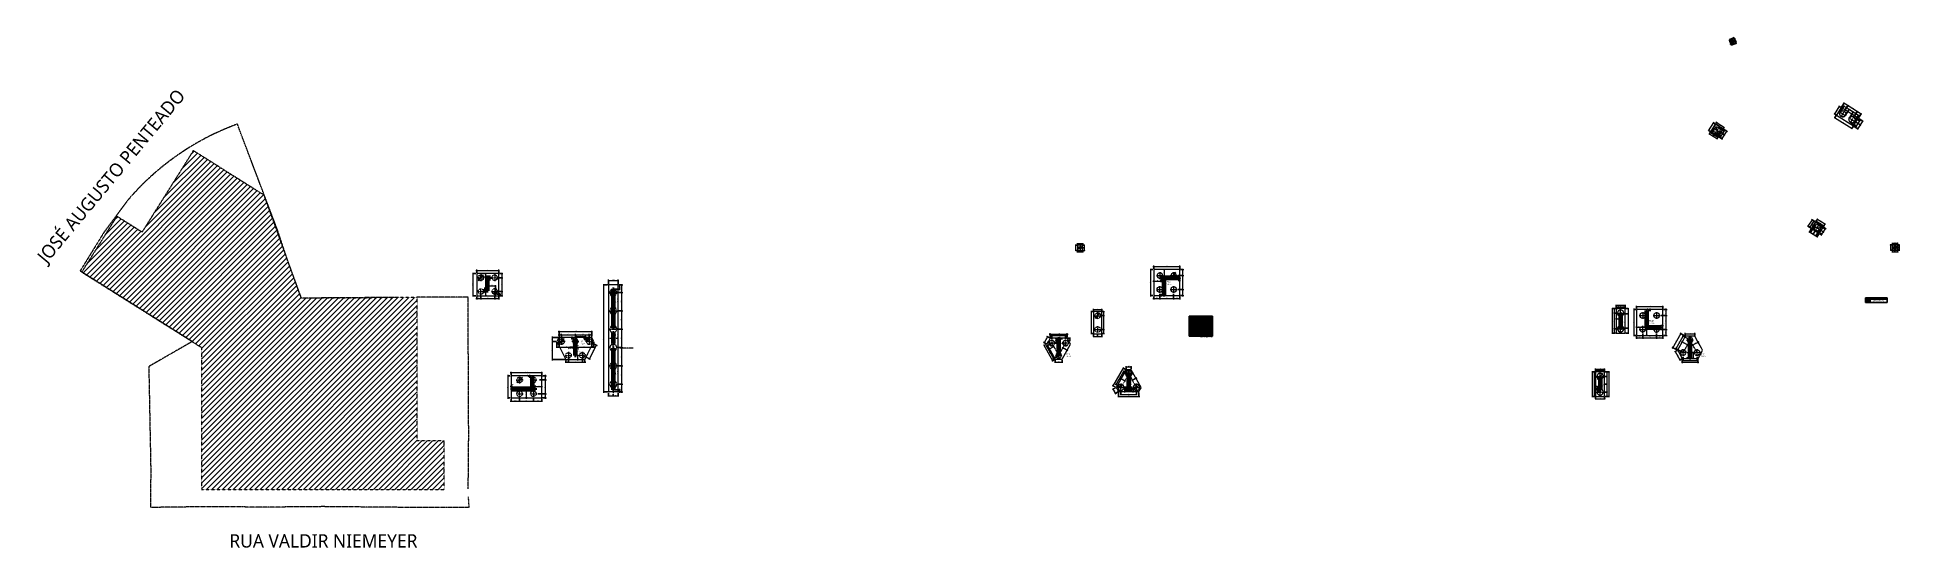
# Model space of a CAD drawing. Header units: centimetres. Extents: x -3523 to 38560, y -3196 to 88043.
# Drawn here: x 11671 to 38560, y -3196 to 4170 of the extents above; entities that cross this region are included whole.
import ezdxf

# ---------------------------------------------------------------- set-up
doc = ezdxf.new("R2010")
doc.units = ezdxf.units.CM
for name, pattern in [('Hidden', [0.714375, 0.47625, -0.238125]), ('Hidden 0_75', [0.15, 0.075, -0.075]), ('Linha de alinhamento', [0.635, 0.3175, -0.3175]), ('Overhead', [0.396875, 0.238125, -0.15875]), ('Traço', [0.635, 0.3175, -0.3175])]:
    doc.linetypes.add(name, pattern=pattern)
for name, color, linetype, lineweight in [('A-ANNO-DIMS', 7, 'Continuous', 9), ('A-ANNO-DIMS-37', 7, 'Continuous', 9), ('A-ANNO-DIMS-50', 7, 'Continuous', 9), ('A-ANNO-DIMS-75', 7, 'Continuous', 9), ('A-DETL-GENF', 7, 'Continuous', 18), ('A-DETL-IDEN', 7, 'Continuous', 9), ('A-DETL-MBND', 7, 'Continuous', 18), ('A-DETL-THIN', 7, 'Continuous', 25), ('A-FLOR-OVHD', 7, 'Overhead', 18), ('G-ANNO-SYMB', 7, 'Continuous', 9), ('G-ANNO-TEXT', 7, 'Continuous', 9), ('S-COLS', 7, 'Continuous', 25), ('S-COLS-IDEN', 7, 'Continuous', 9), ('S-FNDN', 7, 'Continuous', 25), ('S-FNDN-HDLN', 7, 'Traço', 18)]:
    doc.layers.add(name, color=color, linetype=linetype, lineweight=lineweight)
doc.layers.add('A-DETL', color=7, linetype='Continuous', lineweight=18, true_color=0x00a600)
doc.styles.add('Arial_1', font='arial.ttf', dxfattribs={"width": 0.9, "height": 11.25})
doc.styles.add('Arial_2', font='arial.ttf', dxfattribs={"width": 0.9, "height": 7.5})
doc.styles.add('Arial_5', font='arial.ttf', dxfattribs={"width": 0.9, "height": 5.55})
doc.styles.add('Arial_6', font='arial.ttf', dxfattribs={"height": 12.5})
doc.styles.add('Gadugi', font='gadugi.ttf', dxfattribs={"height": 15})
doc.styles.add('Gadugi_1', font='gadugi.ttf', dxfattribs={"height": 22.5})
doc.styles.add('Gadugi_3', font='gadugi.ttf', dxfattribs={"height": 0.2})
doc.styles.add('Gadugi_6', font='gadugi.ttf', dxfattribs={"height": 10})
doc.styles.add('Gadugi_8', font='gadugi.ttf', dxfattribs={"height": 12.5})
doc.styles.add('Gadugi_9', font='gadugi.ttf', dxfattribs={"height": 7.4})
doc.styles.add('Gadugi_B', font='gadugib.ttf', dxfattribs={"height": 192.5})
doc.dimstyles.new('PED_1_5mm_ESQ', dxfattribs={"dimscale": 30.48, "dimtxt": 11.477918, "dimasz": 0.492126, "dimexe": 0.369094, "dimexo": 0.369094, "dimgap": 0.073819, "dimtad": 1, "dimdec": 1, "dimrnd": 0.5, "dimdsep": 46, "dimtxsty": 'Arial_1', "dimblk1": 'DOTSMALL', "dimblk2": 'DOTSMALL', "dimsah": 1, "dimcen": 0.09, "dimdle": 0.369094, "dimazin": 0, "dimtfac": 1, "dimtdec": 4, "dimtix": 1, "dimtmove": 0, "dimatfit": 3, "dimfxl": 1, "dimtvp": 1, "dimtolj": 1, "dimtzin": 0, "dimarcsym": 2})
doc.dimstyles.new('PED_1_5mm_ESQ_1', dxfattribs={"dimscale": 30.48, "dimtxt": 11.477918, "dimasz": 0.492126, "dimexe": 0.369094, "dimexo": 0.369094, "dimgap": 0.073819, "dimtad": 1, "dimdec": 1, "dimrnd": 0.5, "dimdsep": 46, "dimtxsty": 'Arial_1', "dimblk1": 'DOTSMALL', "dimblk2": 'DOTSMALL', "dimsah": 1, "dimcen": 0.09, "dimdle": 0.369094, "dimazin": 0, "dimtfac": 1, "dimtdec": 4, "dimtix": 1, "dimtmove": 2, "dimatfit": 3, "dimfxl": 1, "dimtvp": 1, "dimtolj": 1, "dimtzin": 0, "dimarcsym": 2})
doc.dimstyles.new('PED_1_5mm_ESQ_2', dxfattribs={"dimscale": 30.48, "dimtxt": 11.477918, "dimasz": 0.492126, "dimexe": 0.369094, "dimexo": 0.369094, "dimgap": 0.073819, "dimtad": 1, "dimdec": 1, "dimrnd": 0.5, "dimdsep": 46, "dimtxsty": 'Arial_1', "dimblk1": 'DOTSMALL', "dimblk2": 'DOTSMALL', "dimsah": 1, "dimcen": 0.09, "dimdle": 0.369094, "dimazin": 0, "dimtfac": 1, "dimtdec": 4, "dimtix": 1, "dimtmove": 1, "dimatfit": 3, "dimfxl": 1, "dimtvp": 1, "dimtolj": 1, "dimtzin": 0, "dimarcsym": 2})
doc.dimstyles.new('PED_1_5mm_ESQ_3', dxfattribs={"dimscale": 30.48, "dimtxt": 7.651945, "dimasz": 0.328084, "dimexe": 0.246063, "dimexo": 0.246063, "dimgap": 0.049213, "dimtad": 1, "dimdec": 1, "dimrnd": 0.5, "dimdsep": 46, "dimtxsty": 'Arial_2', "dimblk1": 'DOTSMALL', "dimblk2": 'DOTSMALL', "dimsah": 1, "dimcen": 0.09, "dimdle": 0.246063, "dimazin": 0, "dimtfac": 1, "dimtdec": 4, "dimtix": 1, "dimtmove": 0, "dimatfit": 3, "dimfxl": 1, "dimtvp": 1, "dimtolj": 1, "dimtzin": 0, "dimarcsym": 2})
doc.dimstyles.new('PED_1_5mm_ESQ_5', dxfattribs={"dimscale": 30.48, "dimtxt": 11.477918, "dimasz": 0.492126, "dimexe": 0.369094, "dimexo": 0.369094, "dimgap": 0.073819, "dimtad": 1, "dimdec": 1, "dimrnd": 0.5, "dimdsep": 46, "dimtxsty": 'Arial_1', "dimblk1": 'DOTSMALL', "dimblk2": 'DOTSMALL', "dimsah": 1, "dimcen": 0.09, "dimdle": 0.369094, "dimazin": 0, "dimtfac": 1, "dimtdec": 4, "dimtix": 1, "dimtmove": 0, "dimatfit": 3, "dimfxl": 1, "dimtvp": 1, "dimtolj": 1, "dimtzin": 0, "dimarcsym": 2})
doc.dimstyles.new('PED_1_5mm_ESQ_6', dxfattribs={"dimscale": 30.48, "dimtxt": 5.66244, "dimasz": 0.242782, "dimexe": 0.182087, "dimexo": 0.182087, "dimgap": 0.036417, "dimtad": 1, "dimdec": 1, "dimrnd": 0.5, "dimdsep": 46, "dimtxsty": 'Arial_5', "dimblk1": 'DOTSMALL', "dimblk2": 'DOTSMALL', "dimsah": 1, "dimcen": 0.09, "dimdle": 0.182087, "dimazin": 0, "dimtfac": 1, "dimtdec": 4, "dimtix": 1, "dimtmove": 0, "dimatfit": 3, "dimfxl": 1, "dimtvp": 1, "dimtolj": 1, "dimtzin": 0, "dimarcsym": 2})
doc.dimstyles.new('PED_Diâmetro_-_2_5_mm_GADUGI', dxfattribs={"dimscale": 30.48, "dimtxt": 10.371623, "dimasz": 0.328084, "dimexe": 0.393701, "dimexo": 0, "dimgap": 0.246063, "dimtad": 1, "dimjust": 3, "dimrnd": 0.01, "dimdsep": 46, "dimtxsty": 'Gadugi_6', "dimblk1": 'DOTSMALL', "dimblk2": 'DOTSMALL', "dimsah": 1, "dimcen": 0.09, "dimdle": 0.393701, "dimazin": 0, "dimtfac": 1, "dimtdec": 4, "dimtix": 1, "dimtmove": 0, "dimatfit": 2, "dimfxl": 1, "dimtvp": 1, "dimtolj": 1, "dimtzin": 0, "dimarcsym": 2})
doc.dimstyles.new('PED_Diâmetro_-_2_5_mm_GADUGI_1', dxfattribs={"dimscale": 30.48, "dimtxt": 15.557435, "dimasz": 0.492126, "dimexe": 0.590551, "dimexo": 0, "dimgap": 0.369094, "dimtad": 1, "dimjust": 3, "dimrnd": 0.01, "dimdsep": 46, "dimtxsty": 'Gadugi', "dimblk1": 'DOTSMALL', "dimblk2": 'DOTSMALL', "dimsah": 1, "dimcen": 0.09, "dimdle": 0.590551, "dimazin": 0, "dimtfac": 1, "dimtdec": 4, "dimtix": 1, "dimtmove": 0, "dimatfit": 2, "dimfxl": 1, "dimtvp": 1, "dimtolj": 1, "dimtzin": 0, "dimarcsym": 2})
doc.dimstyles.new('PED_Diâmetro_-_2_5_mm_GADUGI_2', dxfattribs={"dimscale": 30.48, "dimtxt": 7.675001, "dimasz": 0.242782, "dimexe": 0.291339, "dimexo": 0, "dimgap": 0.182087, "dimtad": 1, "dimjust": 3, "dimrnd": 0.01, "dimdsep": 46, "dimtxsty": 'Gadugi_9', "dimblk1": 'DOTSMALL', "dimblk2": 'DOTSMALL', "dimsah": 1, "dimcen": 0.09, "dimdle": 0.291339, "dimazin": 0, "dimtfac": 1, "dimtdec": 4, "dimtix": 1, "dimtmove": 0, "dimatfit": 2, "dimfxl": 1, "dimtvp": 1, "dimtolj": 1, "dimtzin": 0, "dimarcsym": 2})
doc.dimstyles.new('PED_Diâmetro_-_2_5_mm_GADUGI_3', dxfattribs={"dimscale": 30.48, "dimtxt": 10.371623, "dimasz": 0.328084, "dimexe": 0.393701, "dimexo": 0, "dimgap": 0.246063, "dimtad": 1, "dimjust": 3, "dimrnd": 0.01, "dimdsep": 46, "dimtxsty": 'Gadugi_6', "dimblk1": 'DOTSMALL', "dimblk2": 'DOTSMALL', "dimsah": 1, "dimcen": 0.09, "dimdle": 0.393701, "dimazin": 0, "dimtfac": 1, "dimtdec": 4, "dimtix": 1, "dimtmove": 0, "dimatfit": 2, "dimfxl": 1, "dimtvp": 1, "dimtolj": 1, "dimtzin": 0, "dimarcsym": 2})

msp = doc.modelspace()

# ---------------------------------------------------------------- texts
at = {"layer": 'A-DETL-IDEN', "char_height": 10, "attachment_point": 1, "style": 'Gadugi_6'}
for s, insert, width in [('390', (28435.844, 93.393), 27.65822), ('-30', (28436.819, 5.393), 25.25316), ('30', (28439.644, 27.393), 18.43881), ('93', (28439.644, 71.393), 18.43881), ('60', (28439.644, 49.393), 18.43881), ('-110', (28433.019, -82.607), 34.47256), ('-153', (28433.019, -104.607), 34.47256), ('-170', (28433.019, -126.607), 34.47256), ('-40', (28436.819, -16.607), 25.25316), ('-45', (28436.819, -38.607), 25.25316), ('-75', (28436.819, -60.607), 25.25316)]:
    msp.add_mtext(s, dxfattribs=dict(at, insert=insert, width=width))
at = {"layer": 'G-ANNO-TEXT', "insert": (11656.74, 1018.177), "char_height": 192.5, "width": 4254.95641, "attachment_point": 1, "rotation": 50.2500396, "style": 'Gadugi_B'}
msp.add_mtext('JOSÉ AUGUSTO PENTEADO', dxfattribs=at)
at = {"layer": 'G-ANNO-TEXT', "attachment_point": 1}
for s, insert, char_height, width, style in [('MUROS DE DIVISA', (38178.619, 372.64), 12.5, 188.79741, 'Arial_6'), ('LEGENDA', (38180.204, 407.283), 12.5, 100.61178, 'Arial_6'), ('Cor', (28324.437, 117.442), 12.5, 32.86919, 'Gadugi_8'), ('Legenda de desníveis', (28388.521, 139.442), 12.5, 200.82272, 'Gadugi_8'), ('Desnível (cm)', (28401.737, 117.442), 12.5, 125.46409, 'Gadugi_8'), ('Nível (m)', (28550.141, 117.442), 12.5, 84.97888, 'Gadugi_8'), ('795,10', (28562.428, 94.155), 10, 49.70463, 'Gadugi_6'), ('792,13', (28562.428, 72.155), 10, 49.70463, 'Gadugi_6'), ('791,80', (28562.428, 50.155), 10, 49.70463, 'Gadugi_6'), ('791,50', (28562.428, 28.155), 10, 49.70463, 'Gadugi_6'), ('790,90', (28562.428, 6.155), 10, 49.70463, 'Gadugi_6'), ('40x19', (19523.146, -245.047), 15, 67.34175, 'Gadugi'), ('PIL 1', (19523.146, -210.396), 22.5, 81.77212, 'Gadugi_1'), ('Nível de Referência: 791.20 m', (28449.904, -159.287), 10, 222.86912, 'Gadugi_6'), ('790,80', (28562.428, -15.845), 10, 49.70463, 'Gadugi_6'), ('790,75', (28562.428, -37.845), 10, 49.70463, 'Gadugi_6'), ('790,45', (28562.428, -59.845), 10, 49.70463, 'Gadugi_6'), ('790,10', (28562.428, -81.845), 10, 49.70463, 'Gadugi_6'), ('789,67', (28562.428, -103.845), 10, 49.70463, 'Gadugi_6'), ('789,50', (28562.428, -125.845), 10, 49.70463, 'Gadugi_6'), ('P21', (27442.133, -793.393), 22.5, 63.73416, 'Gadugi_1'), ('VER DET.', (27442.133, -829.028), 15, 102.81642, 'Gadugi'), ('RUA VALDIR NIEMEYER', (14444.883, -3000.668), 192.5, 3690.56841, 'Gadugi_B')]:
    msp.add_mtext(s, dxfattribs=dict(at, insert=insert, char_height=char_height, width=width, style=style))
at = {"layer": 'S-COLS-IDEN', "attachment_point": 1}
for s, insert, char_height, width, style in [('P3A', (27977.734, 651.214), 22.5, 67.34175, 'Gadugi_1'), ('27x207.5', (34549.326, 67.414), 10, 66.94091, 'Gadugi_6'), ('P8', (34549.326, 90.904), 15, 28.45991, 'Gadugi'), ('P140', (34938.398, 88.764), 22.5, 84.77845, 'Gadugi_1'), ('24x240', (19457.937, -362.266), 15, 81.17086, 'Gadugi'), ('P15', (19457.937, -327.031), 22.5, 63.73416, 'Gadugi_1'), ('24x240', (26530.478, -425.15), 15, 81.17086, 'Gadugi'), ('P14', (26530.478, -389.915), 22.5, 63.73416, 'Gadugi_1'), ('24x274', (35694.721, -425.072), 15, 81.17086, 'Gadugi'), ('P16', (35694.721, -389.837), 22.5, 63.73416, 'Gadugi_1'), ('P22A', (34256.703, -832.118), 15, 58.92403, 'Gadugi')]:
    msp.add_mtext(s, dxfattribs=dict(at, insert=insert, char_height=char_height, width=width, style=style))
at = {"layer": 'S-COLS-IDEN', "attachment_point": 1, "rotation": 90}
for s, insert, char_height, width, style in [('P6', (20003.621, 320.653), 22.5, 42.68986, 'Gadugi_1'), ('20x562.5', (20038.856, 320.653), 15, 100.41136, 'Gadugi'), ('P13', (20003.538, -166.371), 22.5, 63.73416, 'Gadugi_1'), ('20x155', (20038.772, -166.371), 15, 81.17086, 'Gadugi'), ('P20', (20003.538, -706.465), 22.5, 63.73416, 'Gadugi_1'), ('20x600', (20038.772, -706.465), 15, 81.17086, 'Gadugi')]:
    msp.add_mtext(s, dxfattribs=dict(at, insert=insert, char_height=char_height, width=width, style=style))

# ---------------------------------------------------------------- blocks, each defined once
blk = doc.blocks.new('PED_BLRET-4EST_R01_2019 - 320x320x170-3763708-DT013 - BL480B')
at = {"layer": 'S-FNDN', "linetype": 'Hidden', "lineweight": 18}
for p, q in [((-105, 30), (-105, -70)), ((95, 30), (95, -70)), ((-155, -20), (-55, -20)), ((-155, -220), (-55, -220)), ((-105, -270), (-105, -170)), ((45, -20), (145, -20)), ((45, -220), (94, -220)), ((95, -170), (95, -216)), ((95, -256), (95, -270)), ((113, -220), (145, -220))]:
    blk.add_line(p, q, dxfattribs=at)
at = {"layer": 'S-FNDN-HDLN'}
for p, q in [((94, -220), (113, -220)), ((95, -216), (95, -256))]:
    blk.add_line(p, q, dxfattribs=at)
for centre in [(-105, -20), (95, -20), (-105, -220)]:
    blk.add_circle(centre, 40, dxfattribs=at)
for start, end in [(360, 294.0883), (294.1277, 297.586), (297.5931, 360)]:
    blk.add_arc((95, -220), 40, start, end, dxfattribs=at)
blk = doc.blocks.new('PED_BLRET-4EST_R01_2019 - 444x320x170-3763706-DT014- BL480C')
at = {"layer": 'S-FNDN', "linetype": 'Hidden', "lineweight": 18}
for p, q in [((-105, 30), (-105, -70)), ((95, 30), (95, -70)), ((-155, -20), (-55, -20)), ((-155, -220), (-55, -220)), ((-105, -270), (-105, -170)), ((45, -20), (69, -20)), ((45, -220), (145, -220)), ((93, -20), (145, -20)), ((95, -170), (95, -270))]:
    blk.add_line(p, q, dxfattribs=at)
at = {"layer": 'S-FNDN-HDLN'}
blk.add_line((69, -20), (93, -20), dxfattribs=at)
for centre in [(-105, -20), (-105, -220), (95, -220)]:
    blk.add_circle(centre, 40, dxfattribs=at)
for start, end in [(130.6412, 229.3525), (92.817, 130.6341), (360, 92.8099), (229.3597, 267.183), (267.1901, 360)]:
    blk.add_arc((95, -20), 40, start, end, dxfattribs=at)
blk = doc.blocks.new('PED_BLW-5EST_R01_2019 - 150x150-3763713-DT015 - BL580')
at = {"layer": 'S-FNDN', "linetype": 'Hidden', "lineweight": 18}
for p, q in [((-127, 124), (-27, 124)), ((-77, 74), (-77, 174)), ((173, 124), (73, 124)), ((123, 74), (123, 174)), ((-227, -76), (-127, -76)), ((-177, -126), (-177, -26)), ((-27, -76), (13, -76)), ((23, -126), (23, -115)), ((37, -76), (73, -76)), ((173, -76), (273, -76)), ((223, -126), (223, -26))]:
    blk.add_line(p, q, dxfattribs=at)
at = {"layer": 'S-FNDN'}
for p, q in [((13, 13), (-27, 13)), ((73, 13), (37, 13))]:
    blk.add_line(p, q, dxfattribs=at)
at = {"layer": 'S-FNDN-HDLN'}
for p, q in [((37, 13), (13, 13)), ((23, 11), (23, 15)), ((13, -76), (37, -76)), ((23, -115), (23, -26))]:
    blk.add_line(p, q, dxfattribs=at)
for centre in [(-77, 124), (123, 124), (223, -76)]:
    blk.add_circle(centre, 40, dxfattribs=at)
for centre, start, end in [((-177, -76), 360, 291.1352), ((-177, -76), 330.314, 360), ((23, -76), 104.6762, 255.3238), ((23, -76), 69.6122, 104.6691), ((23, -76), 255.3309, 256.3198), ((23, -76), 256.3972, 283.6028), ((23, -76), 283.6802, 290.3878), ((23, -76), 360, 69.605), ((23, -76), 290.395, 360)]:
    blk.add_arc(centre, 40, start, end, dxfattribs=at)
blk = doc.blocks.new('PED_BLRET-6ESTLINEAR_R01_2020 - 1465x140x275-3765329-DT016  - BL6100A')
at = {"layer": 'S-FNDN', "linetype": 'Hidden', "lineweight": 18}
for p, q in [((-746, 0), (-798, 0)), ((-403, 60), (-403, 10)), ((-138, 0), (-146, 0)), ((-115, 0), (-80, 0)), ((-5, 10), (-5, 60)), ((128, 60), (128, -60)), ((392, 60), (392, 10)), ((658, 60), (658, 10)), ((-403, -10), (-403, -60)), ((-5, -60), (-5, -10)), ((392, -10), (392, -60)), ((658, -10), (658, -60))]:
    blk.add_line(p, q, dxfattribs=at)
at = {"layer": 'S-FNDN-HDLN'}
for p, q in [((-403, 0), (-746, 0)), ((-403, 10), (-403, -10)), ((-146, 0), (-342, 0)), ((-80, 0), (55, 0)), ((-5, -10), (-5, 10)), ((658, 0), (320, 0)), ((392, 10), (392, -10)), ((658, 10), (658, -10))]:
    blk.add_line(p, q, dxfattribs=at)
for centre, start, end in [((-668, 0), 168.437, 191.563), ((-668, 0), 11.5687, 168.4313), ((-668, 0), 360, 11.563), ((-668, 0), 348.437, 360), ((-403, 0), 168.437, 191.563), ((-403, 0), 11.5687, 168.4313), ((-403, 0), 360, 11.563), ((-138, 0), 168.437, 191.563), ((-138, 0), 360, 168.4313), ((-138, 0), 191.5687, 360), ((128, 0), 11.5687, 348.4313), ((128, 0), 360, 11.563), ((128, 0), 348.437, 360), ((392, 0), 168.437, 191.563), ((392, 0), 11.5687, 168.4313), ((392, 0), 360, 11.563), ((392, 0), 348.437, 360), ((658, 0), 168.437, 191.563), ((658, 0), 360, 168.4313), ((658, 0), 191.5687, 360), ((-668, 0), 191.5687, 348.4313), ((-403, 0), 191.5687, 348.4313), ((-403, 0), 348.437, 360), ((392, 0), 191.5687, 348.4313)]:
    blk.add_arc(centre, 50, start, end, dxfattribs=at)
blk = doc.blocks.new('DIMBLOCK354-DT013 - BL480B')
at = {"layer": 'A-ANNO-DIMS-75'}
h = blk.add_hatch(color=256, dxfattribs=at)
edge = h.paths.add_edge_path(flags=0)
edge.add_arc((17967, 761), 1.88, 0, 360)
h = blk.add_hatch(color=256, dxfattribs=at)
edge = h.paths.add_edge_path(flags=0)
edge.add_arc((17967, 441), 1.88, 0, 360)
for p, q in [((18004, 761), (17956, 761)), ((17967, 430), (17967, 772)), ((17967, 761), (18004, 761)), ((18004, 441), (17956, 441)), ((17967, 441), (18004, 441))]:
    blk.add_line(p, q, dxfattribs=at)
for centre in [(17967, 761), (17967, 441)]:
    blk.add_circle(centre, 1.88, dxfattribs=at)
at = {"layer": 'A-ANNO-DIMS-75', "color": 0, "insert": (17950, 589), "char_height": 11.2, "width": 27.97, "attachment_point": 1, "rotation": 90, "line_spacing_factor": 0.941778, "style": 'Arial_1'}
blk.add_mtext('320', dxfattribs=at)
blk = doc.blocks.new('_DotSmall')
at = {"color": 0, "linetype": 'ByBlock', "const_width": 0.5}
blk.add_lwpolyline([(-0.0625, 0, 1), (0.0625, 0, 1)], format="xyb", close=True, dxfattribs=at)
blk = doc.blocks.new('DIMBLOCK355-DT013 - BL480B')
at = {"layer": 'A-ANNO-DIMS-75'}
h = blk.add_hatch(color=256, dxfattribs=at)
edge = h.paths.add_edge_path(flags=0)
edge.add_arc((18016, 806), 1.88, 0, 360)
h = blk.add_hatch(color=256, dxfattribs=at)
edge = h.paths.add_edge_path(flags=0)
edge.add_arc((18336, 806), 1.88, 0, 360)
for p, q in [((18016, 772), (18016, 818)), ((18336, 772), (18336, 818)), ((18004, 806), (18347, 806)), ((18016, 806), (18016, 772)), ((18336, 806), (18336, 772))]:
    blk.add_line(p, q, dxfattribs=at)
for centre in [(18016, 806), (18336, 806)]:
    blk.add_circle(centre, 1.88, dxfattribs=at)
at = {"layer": 'A-ANNO-DIMS-75', "color": 0, "insert": (18164, 823), "char_height": 11.2, "width": 27.97, "attachment_point": 1, "line_spacing_factor": 0.941778, "style": 'Arial_1'}
blk.add_mtext('320', dxfattribs=at)
blk = doc.blocks.new('DIMBLOCK356-DT013 - BL480B')
at = {"layer": 'A-ANNO-DIMS-75'}
h = blk.add_hatch(color=256, dxfattribs=at)
edge = h.paths.add_edge_path(flags=0)
edge.add_arc((18016, 398), 1.88, 0, 360)
h = blk.add_hatch(color=256, dxfattribs=at)
edge = h.paths.add_edge_path(flags=0)
edge.add_arc((18076, 398), 1.88, 0, 360)
for p, q in [((18004, 398), (18076, 398)), ((18016, 430), (18016, 387)), ((18016, 398), (18016, 430)), ((18076, 440), (18076, 387)), ((18076, 398), (18076, 430))]:
    blk.add_line(p, q, dxfattribs=at)
for centre in [(18016, 398), (18076, 398)]:
    blk.add_circle(centre, 1.88, dxfattribs=at)
at = {"layer": 'A-ANNO-DIMS-75', "color": 0, "insert": (18038, 415), "char_height": 11.2, "width": 18.65, "attachment_point": 1, "line_spacing_factor": 0.941778, "style": 'Arial_1'}
blk.add_mtext('60', dxfattribs=at)
blk = doc.blocks.new('DIMBLOCK357-DT013 - BL480B')
at = {"layer": 'A-ANNO-DIMS-75'}
h = blk.add_hatch(color=256, dxfattribs=at)
edge = h.paths.add_edge_path(flags=0)
edge.add_arc((18076, 398), 1.88, 0, 360)
h = blk.add_hatch(color=256, dxfattribs=at)
edge = h.paths.add_edge_path(flags=0)
edge.add_arc((18276, 398), 1.88, 0, 360)
for p, q in [((18076, 440), (18076, 387)), ((18076, 398), (18076, 430)), ((18076, 398), (18276, 398)), ((18276, 440), (18276, 387)), ((18276, 398), (18276, 430))]:
    blk.add_line(p, q, dxfattribs=at)
for centre in [(18076, 398), (18276, 398)]:
    blk.add_circle(centre, 1.88, dxfattribs=at)
at = {"layer": 'A-ANNO-DIMS-75', "color": 0, "insert": (18164, 415), "char_height": 11.2, "width": 27.97, "attachment_point": 1, "line_spacing_factor": 0.941778, "style": 'Arial_1'}
blk.add_mtext('200', dxfattribs=at)
blk = doc.blocks.new('DIMBLOCK358-DT013 - BL480B')
at = {"layer": 'A-ANNO-DIMS-75'}
h = blk.add_hatch(color=256, dxfattribs=at)
edge = h.paths.add_edge_path(flags=0)
edge.add_arc((18276, 398), 1.88, 0, 360)
h = blk.add_hatch(color=256, dxfattribs=at)
edge = h.paths.add_edge_path(flags=0)
edge.add_arc((18336, 398), 1.88, 0, 360)
for p, q in [((18276, 440), (18276, 387)), ((18276, 398), (18276, 430)), ((18276, 398), (18347, 398)), ((18336, 430), (18336, 387)), ((18336, 398), (18336, 430))]:
    blk.add_line(p, q, dxfattribs=at)
for centre in [(18276, 398), (18336, 398)]:
    blk.add_circle(centre, 1.88, dxfattribs=at)
at = {"layer": 'A-ANNO-DIMS-75', "color": 0, "insert": (18298, 415), "char_height": 11.2, "width": 18.65, "attachment_point": 1, "line_spacing_factor": 0.941778, "style": 'Arial_1'}
blk.add_mtext('60', dxfattribs=at)
blk = doc.blocks.new('DIMBLOCK359-DT013 - BL480B')
at = {"layer": 'A-ANNO-DIMS-75'}
h = blk.add_hatch(color=256, dxfattribs=at)
edge = h.paths.add_edge_path(flags=0)
edge.add_arc((18382, 501), 1.88, 0, 360)
h = blk.add_hatch(color=256, dxfattribs=at)
edge = h.paths.add_edge_path(flags=0)
edge.add_arc((18382, 441), 1.88, 0, 360)
for p, q in [((18337, 501), (18393, 501)), ((18382, 501), (18347, 501)), ((18347, 441), (18393, 441)), ((18382, 441), (18347, 441)), ((18382, 430), (18382, 501))]:
    blk.add_line(p, q, dxfattribs=at)
for centre in [(18382, 501), (18382, 441)]:
    blk.add_circle(centre, 1.88, dxfattribs=at)
at = {"layer": 'A-ANNO-DIMS-75', "color": 0, "insert": (18365, 463), "char_height": 11.2, "width": 18.65, "attachment_point": 1, "rotation": 90, "line_spacing_factor": 0.941778, "style": 'Arial_1'}
blk.add_mtext('60', dxfattribs=at)
blk = doc.blocks.new('DIMBLOCK360-DT013 - BL480B')
at = {"layer": 'A-ANNO-DIMS-75'}
h = blk.add_hatch(color=256, dxfattribs=at)
edge = h.paths.add_edge_path(flags=0)
edge.add_arc((18382, 701), 1.88, 0, 360)
h = blk.add_hatch(color=256, dxfattribs=at)
edge = h.paths.add_edge_path(flags=0)
edge.add_arc((18382, 501), 1.88, 0, 360)
for p, q in [((18337, 701), (18393, 701)), ((18382, 701), (18347, 701)), ((18382, 501), (18382, 701)), ((18337, 501), (18393, 501)), ((18382, 501), (18347, 501))]:
    blk.add_line(p, q, dxfattribs=at)
for centre in [(18382, 701), (18382, 501)]:
    blk.add_circle(centre, 1.88, dxfattribs=at)
at = {"layer": 'A-ANNO-DIMS-75', "color": 0, "insert": (18365, 589), "char_height": 11.2, "width": 27.97, "attachment_point": 1, "rotation": 90, "line_spacing_factor": 0.941778, "style": 'Arial_1'}
blk.add_mtext('200', dxfattribs=at)
blk = doc.blocks.new('DIMBLOCK361-DT013 - BL480B')
at = {"layer": 'A-ANNO-DIMS-75'}
h = blk.add_hatch(color=256, dxfattribs=at)
edge = h.paths.add_edge_path(flags=0)
edge.add_arc((18382, 761), 1.88, 0, 360)
h = blk.add_hatch(color=256, dxfattribs=at)
edge = h.paths.add_edge_path(flags=0)
edge.add_arc((18382, 701), 1.88, 0, 360)
for p, q in [((18337, 701), (18393, 701)), ((18347, 761), (18393, 761)), ((18382, 761), (18347, 761)), ((18382, 701), (18347, 701)), ((18382, 701), (18382, 772))]:
    blk.add_line(p, q, dxfattribs=at)
for centre in [(18382, 761), (18382, 701)]:
    blk.add_circle(centre, 1.88, dxfattribs=at)
at = {"layer": 'A-ANNO-DIMS-75', "color": 0, "insert": (18365, 723), "char_height": 11.2, "width": 18.65, "attachment_point": 1, "rotation": 90, "line_spacing_factor": 0.941778, "style": 'Arial_1'}
blk.add_mtext('60', dxfattribs=at)
blk = doc.blocks.new('DIMBLOCK362-DT013 - BL480B')
at = {"layer": 'A-ANNO-DIMS-75'}
h = blk.add_hatch(color=256, dxfattribs=at)
edge = h.paths.add_edge_path(flags=0)
edge.add_arc((18049, 671), 1.87, 0, 360)
h = blk.add_hatch(color=256, dxfattribs=at)
edge = h.paths.add_edge_path(flags=0)
edge.add_arc((18102, 731), 1.87, 0, 360)
for p, q in [((18076, 701), (18037, 657)), ((18059, 700), (18093, 702)), ((18077, 684), (18075, 718)), ((18076, 701), (18114, 744))]:
    blk.add_line(p, q, dxfattribs=at)
for centre in [(18049, 671), (18102, 731)]:
    blk.add_circle(centre, 1.87, dxfattribs=at)
for start, end in [(202.6858, 254.252), (22.6858, 74.252)]:
    blk.add_arc((18076, 701), 40, start, end, dxfattribs=at)
at = {"layer": 'A-ANNO-DIMS-75', "color": 0, "insert": (18039, 706), "char_height": 15, "width": 49.58, "attachment_point": 1, "rotation": 48.4689, "line_spacing_factor": 1.02016, "style": 'Gadugi'}
blk.add_mtext('ø 80', dxfattribs=at)
blk = doc.blocks.new('DIMBLOCK363-DT013 - BL480B')
at = {"layer": 'A-ANNO-DIMS-75'}
h = blk.add_hatch(color=256, dxfattribs=at)
edge = h.paths.add_edge_path(flags=0)
edge.add_arc((18169, 581), 1.88, 0, 360)
h = blk.add_hatch(color=256, dxfattribs=at)
edge = h.paths.add_edge_path(flags=0)
edge.add_arc((18285, 581), 1.88, 0, 360)
for p, q in [((18158, 581), (18296, 581)), ((18169, 617), (18169, 570)), ((18169, 581), (18169, 617)), ((18285, 516), (18285, 592)), ((18285, 581), (18285, 516))]:
    blk.add_line(p, q, dxfattribs=at)
for centre in [(18169, 581), (18285, 581)]:
    blk.add_circle(centre, 1.88, dxfattribs=at)
at = {"layer": 'A-ANNO-DIMS-75', "color": 0, "insert": (18209, 598), "char_height": 11.2, "width": 41.96, "attachment_point": 1, "line_spacing_factor": 0.941778, "style": 'Arial_1'}
blk.add_mtext('115.5', dxfattribs=at)
blk = doc.blocks.new('DIMBLOCK364-DT013 - BL480B')
at = {"layer": 'A-ANNO-DIMS-75'}
h = blk.add_hatch(color=256, dxfattribs=at)
edge = h.paths.add_edge_path(flags=0)
edge.add_arc((18352, 464), 1.88, 0, 360)
h = blk.add_hatch(color=256, dxfattribs=at)
edge = h.paths.add_edge_path(flags=0)
edge.add_arc((18352, 441), 1.88, 0, 360)
for p, q in [((18305, 464), (18363, 464)), ((18352, 464), (18305, 464)), ((18347, 441), (18363, 441)), ((18352, 441), (18347, 441)), ((18352, 430), (18352, 476))]:
    blk.add_line(p, q, dxfattribs=at)
for centre in [(18352, 464), (18352, 441)]:
    blk.add_circle(centre, 1.88, dxfattribs=at)
at = {"layer": 'A-ANNO-DIMS-75', "color": 0, "insert": (18335, 439), "char_height": 11.2, "width": 32.63, "attachment_point": 1, "rotation": 90, "line_spacing_factor": 0.941778, "style": 'Arial_1'}
blk.add_mtext('23.5', dxfattribs=at)
blk = doc.blocks.new('DIMBLOCK365-DT013 - BL480B')
at = {"layer": 'A-ANNO-DIMS-75'}
h = blk.add_hatch(color=256, dxfattribs=at)
edge = h.paths.add_edge_path(flags=0)
edge.add_arc((18141, 761), 1.88, 0, 360)
h = blk.add_hatch(color=256, dxfattribs=at)
edge = h.paths.add_edge_path(flags=0)
edge.add_arc((18141, 707), 1.88, 0, 360)
for p, q in [((18146, 707), (18130, 707)), ((18133, 761), (18152, 761)), ((18141, 761), (18133, 761)), ((18141, 772), (18141, 696)), ((18141, 707), (18146, 707))]:
    blk.add_line(p, q, dxfattribs=at)
for centre in [(18141, 761), (18141, 707)]:
    blk.add_circle(centre, 1.88, dxfattribs=at)
at = {"layer": 'A-ANNO-DIMS-75', "color": 0, "insert": (18124, 720), "char_height": 11.2, "width": 32.63, "attachment_point": 1, "rotation": 90, "line_spacing_factor": 0.941778, "style": 'Arial_1'}
blk.add_mtext('53.5', dxfattribs=at)
blk = doc.blocks.new('DIMBLOCK366-DT013 - BL480B')
at = {"layer": 'A-ANNO-DIMS-75'}
h = blk.add_hatch(color=256, dxfattribs=at)
edge = h.paths.add_edge_path(flags=0)
edge.add_arc((18147, 510), 1.88, 0, 360)
h = blk.add_hatch(color=256, dxfattribs=at)
edge = h.paths.add_edge_path(flags=0)
edge.add_arc((18147, 441), 1.88, 0, 360)
for p, q in [((18155, 510), (18136, 510)), ((18155, 441), (18136, 441)), ((18147, 430), (18147, 521)), ((18147, 510), (18155, 510)), ((18147, 441), (18155, 441))]:
    blk.add_line(p, q, dxfattribs=at)
for centre in [(18147, 510), (18147, 441)]:
    blk.add_circle(centre, 1.88, dxfattribs=at)
at = {"layer": 'A-ANNO-DIMS-75', "color": 0, "insert": (18130, 467), "char_height": 11.2, "width": 18.65, "attachment_point": 1, "rotation": 90, "line_spacing_factor": 0.941778, "style": 'Arial_1'}
blk.add_mtext('69', dxfattribs=at)
blk = doc.blocks.new('DIMBLOCK367-DT014- BL480C')
at = {"layer": 'A-ANNO-DIMS-75'}
h = blk.add_hatch(color=256, dxfattribs=at)
edge = h.paths.add_edge_path(flags=0)
edge.add_arc((18512, -668), 1.88, 0, 360)
h = blk.add_hatch(color=256, dxfattribs=at)
edge = h.paths.add_edge_path(flags=0)
edge.add_arc((18956, -668), 1.87, 0, 360)
for p, q in [((18501, -668), (18968, -668)), ((18512, -703), (18512, -657)), ((18512, -668), (18512, -703)), ((18956, -703), (18956, -657)), ((18956, -668), (18956, -703))]:
    blk.add_line(p, q, dxfattribs=at)
for centre, radius in [((18512, -668), 1.88), ((18956, -668), 1.87)]:
    blk.add_circle(centre, radius, dxfattribs=at)
at = {"layer": 'A-ANNO-DIMS-75', "color": 0, "insert": (18723, -651), "char_height": 11.2, "width": 27.97, "attachment_point": 1, "line_spacing_factor": 0.941778, "style": 'Arial_1'}
blk.add_mtext('444', dxfattribs=at)
blk = doc.blocks.new('DIMBLOCK368-DT014- BL480C')
at = {"layer": 'A-ANNO-DIMS-75'}
h = blk.add_hatch(color=256, dxfattribs=at)
edge = h.paths.add_edge_path(flags=0)
edge.add_arc((18470, -715), 1.88, 0, 360)
h = blk.add_hatch(color=256, dxfattribs=at)
edge = h.paths.add_edge_path(flags=0)
edge.add_arc((18470, -1035), 1.88, 0, 360)
for p, q in [((18501, -715), (18459, -715)), ((18470, -1046), (18470, -703)), ((18470, -715), (18501, -715)), ((18501, -1035), (18459, -1035)), ((18470, -1035), (18501, -1035))]:
    blk.add_line(p, q, dxfattribs=at)
for centre in [(18470, -715), (18470, -1035)]:
    blk.add_circle(centre, 1.88, dxfattribs=at)
at = {"layer": 'A-ANNO-DIMS-75', "color": 0, "insert": (18454, -886), "char_height": 11.2, "width": 27.97, "attachment_point": 1, "rotation": 90, "line_spacing_factor": 0.941778, "style": 'Arial_1'}
blk.add_mtext('320', dxfattribs=at)
blk = doc.blocks.new('DIMBLOCK369-DT014- BL480C')
at = {"layer": 'A-ANNO-DIMS-75'}
h = blk.add_hatch(color=256, dxfattribs=at)
edge = h.paths.add_edge_path(flags=0)
edge.add_arc((18512, -1082), 1.88, 0, 360)
h = blk.add_hatch(color=256, dxfattribs=at)
edge = h.paths.add_edge_path(flags=0)
edge.add_arc((18634, -1082), 1.88, 0, 360)
for p, q in [((18512, -1046), (18512, -1093)), ((18512, -1082), (18512, -1046)), ((18634, -1036), (18634, -1093)), ((18634, -1082), (18634, -1046)), ((18501, -1082), (18634, -1082))]:
    blk.add_line(p, q, dxfattribs=at)
for centre in [(18512, -1082), (18634, -1082)]:
    blk.add_circle(centre, 1.88, dxfattribs=at)
at = {"layer": 'A-ANNO-DIMS-75', "color": 0, "insert": (18562, -1065), "char_height": 11.2, "width": 27.97, "attachment_point": 1, "line_spacing_factor": 0.941778, "style": 'Arial_1'}
blk.add_mtext('122', dxfattribs=at)
blk = doc.blocks.new('DIMBLOCK370-DT014- BL480C')
at = {"layer": 'A-ANNO-DIMS-75'}
h = blk.add_hatch(color=256, dxfattribs=at)
edge = h.paths.add_edge_path(flags=0)
edge.add_arc((18634, -1082), 1.88, 0, 360)
h = blk.add_hatch(color=256, dxfattribs=at)
edge = h.paths.add_edge_path(flags=0)
edge.add_arc((18834, -1082), 1.88, 0, 360)
for p, q in [((18634, -1036), (18634, -1093)), ((18634, -1082), (18634, -1046)), ((18834, -1036), (18834, -1093)), ((18834, -1082), (18834, -1046)), ((18634, -1082), (18834, -1082))]:
    blk.add_line(p, q, dxfattribs=at)
for centre in [(18634, -1082), (18834, -1082)]:
    blk.add_circle(centre, 1.88, dxfattribs=at)
at = {"layer": 'A-ANNO-DIMS-75', "color": 0, "insert": (18723, -1065), "char_height": 11.2, "width": 27.97, "attachment_point": 1, "line_spacing_factor": 0.941778, "style": 'Arial_1'}
blk.add_mtext('200', dxfattribs=at)
blk = doc.blocks.new('DIMBLOCK371-DT014- BL480C')
at = {"layer": 'A-ANNO-DIMS-75'}
h = blk.add_hatch(color=256, dxfattribs=at)
edge = h.paths.add_edge_path(flags=0)
edge.add_arc((18834, -1082), 1.88, 0, 360)
h = blk.add_hatch(color=256, dxfattribs=at)
edge = h.paths.add_edge_path(flags=0)
edge.add_arc((18956, -1082), 1.87, 0, 360)
for p, q in [((18834, -1036), (18834, -1093)), ((18834, -1082), (18834, -1046)), ((18956, -1046), (18956, -1093)), ((18956, -1082), (18956, -1046)), ((18834, -1082), (18968, -1082))]:
    blk.add_line(p, q, dxfattribs=at)
for centre, radius in [((18834, -1082), 1.88), ((18956, -1082), 1.87)]:
    blk.add_circle(centre, radius, dxfattribs=at)
at = {"layer": 'A-ANNO-DIMS-75', "color": 0, "insert": (18884, -1065), "char_height": 11.2, "width": 27.97, "attachment_point": 1, "line_spacing_factor": 0.941778, "style": 'Arial_1'}
blk.add_mtext('122', dxfattribs=at)
blk = doc.blocks.new('DIMBLOCK372-DT014- BL480C')
at = {"layer": 'A-ANNO-DIMS-75'}
h = blk.add_hatch(color=256, dxfattribs=at)
edge = h.paths.add_edge_path(flags=0)
edge.add_arc((19009, -975), 1.87, 0, 360)
h = blk.add_hatch(color=256, dxfattribs=at)
edge = h.paths.add_edge_path(flags=0)
edge.add_arc((19009, -1035), 1.87, 0, 360)
for p, q in [((18896, -975), (19021, -975)), ((19009, -975), (18896, -975)), ((18968, -1035), (19021, -1035)), ((19009, -1035), (18968, -1035)), ((19009, -1046), (19009, -975))]:
    blk.add_line(p, q, dxfattribs=at)
for centre in [(19009, -975), (19009, -1035)]:
    blk.add_circle(centre, 1.87, dxfattribs=at)
at = {"layer": 'A-ANNO-DIMS-75', "color": 0, "insert": (18993, -1012), "char_height": 11.2, "width": 18.65, "attachment_point": 1, "rotation": 90, "line_spacing_factor": 0.941778, "style": 'Arial_1'}
blk.add_mtext('60', dxfattribs=at)
blk = doc.blocks.new('DIMBLOCK373-DT014- BL480C')
at = {"layer": 'A-ANNO-DIMS-75'}
h = blk.add_hatch(color=256, dxfattribs=at)
edge = h.paths.add_edge_path(flags=0)
edge.add_arc((19009, -775), 1.87, 0, 360)
h = blk.add_hatch(color=256, dxfattribs=at)
edge = h.paths.add_edge_path(flags=0)
edge.add_arc((19009, -975), 1.87, 0, 360)
for p, q in [((18923, -775), (19021, -775)), ((19009, -775), (18923, -775)), ((19009, -975), (19009, -775)), ((18896, -975), (19021, -975)), ((19009, -975), (18896, -975))]:
    blk.add_line(p, q, dxfattribs=at)
for centre in [(19009, -775), (19009, -975)]:
    blk.add_circle(centre, 1.87, dxfattribs=at)
at = {"layer": 'A-ANNO-DIMS-75', "color": 0, "insert": (18993, -886), "char_height": 11.2, "width": 27.97, "attachment_point": 1, "rotation": 90, "line_spacing_factor": 0.941778, "style": 'Arial_1'}
blk.add_mtext('200', dxfattribs=at)
blk = doc.blocks.new('DIMBLOCK374-DT014- BL480C')
at = {"layer": 'A-ANNO-DIMS-75'}
h = blk.add_hatch(color=256, dxfattribs=at)
edge = h.paths.add_edge_path(flags=0)
edge.add_arc((19009, -715), 1.87, 0, 360)
h = blk.add_hatch(color=256, dxfattribs=at)
edge = h.paths.add_edge_path(flags=0)
edge.add_arc((19009, -775), 1.87, 0, 360)
for p, q in [((18923, -775), (19021, -775)), ((19009, -775), (18923, -775)), ((18968, -715), (19021, -715)), ((19009, -715), (18968, -715)), ((19009, -775), (19009, -703))]:
    blk.add_line(p, q, dxfattribs=at)
for centre in [(19009, -715), (19009, -775)]:
    blk.add_circle(centre, 1.87, dxfattribs=at)
at = {"layer": 'A-ANNO-DIMS-75', "color": 0, "insert": (18993, -752), "char_height": 11.2, "width": 18.65, "attachment_point": 1, "rotation": 90, "line_spacing_factor": 0.941778, "style": 'Arial_1'}
blk.add_mtext('60', dxfattribs=at)
blk = doc.blocks.new('DIMBLOCK375-DT014- BL480C')
at = {"layer": 'A-ANNO-DIMS-75'}
h = blk.add_hatch(color=256, dxfattribs=at)
edge = h.paths.add_edge_path(flags=0)
edge.add_arc((18606, -802), 1.87, 0, 360)
h = blk.add_hatch(color=256, dxfattribs=at)
edge = h.paths.add_edge_path(flags=0)
edge.add_arc((18663, -747), 1.88, 0, 360)
for p, q in [((18634, -775), (18593, -815)), ((18617, -774), (18651, -775)), ((18634, -775), (18676, -734)), ((18634, -792), (18635, -758))]:
    blk.add_line(p, q, dxfattribs=at)
for centre, radius in [((18606, -802), 1.87), ((18663, -747), 1.88)]:
    blk.add_circle(centre, radius, dxfattribs=at)
for start, end in [(198.114, 249.6802), (18.114, 69.6802)]:
    blk.add_arc((18634, -775), 40, start, end, dxfattribs=at)
at = {"layer": 'A-ANNO-DIMS-75', "color": 0, "insert": (18598, -767), "char_height": 15, "width": 49.58, "attachment_point": 1, "rotation": 43.8971, "line_spacing_factor": 1.02016, "style": 'Gadugi'}
blk.add_mtext('ø 80', dxfattribs=at)
blk = doc.blocks.new('DIMBLOCK376-DT014- BL480C')
at = {"layer": 'A-ANNO-DIMS-75'}
h = blk.add_hatch(color=256, dxfattribs=at)
edge = h.paths.add_edge_path(flags=0)
edge.add_arc((18512, -867), 1.88, 0, 360)
h = blk.add_hatch(color=256, dxfattribs=at)
edge = h.paths.add_edge_path(flags=0)
edge.add_arc((18523, -867), 1.88, 0, 360)
for p, q in [((18501, -867), (18534, -867)), ((18512, -876), (18512, -856)), ((18512, -867), (18512, -876)), ((18523, -881), (18523, -856)), ((18523, -867), (18523, -881))]:
    blk.add_line(p, q, dxfattribs=at)
for centre in [(18512, -867), (18523, -867)]:
    blk.add_circle(centre, 1.88, dxfattribs=at)
blk.add_ellipse((18527, -867), major_axis=(0, 22.7), ratio=0.428831, start_param=0, end_param=1.570796, dxfattribs=at)
at = {"layer": 'A-ANNO-DIMS-75', "color": 0, "insert": (18527, -839), "char_height": 11.2, "width": 18.65, "attachment_point": 1, "line_spacing_factor": 0.941778, "style": 'Arial_1'}
blk.add_mtext('10', dxfattribs=at)
blk = doc.blocks.new('DIMBLOCK377-DT014- BL480C')
at = {"layer": 'A-ANNO-DIMS-75'}
h = blk.add_hatch(color=256, dxfattribs=at)
edge = h.paths.add_edge_path(flags=0)
edge.add_arc((18866, -867), 1.88, 0, 360)
h = blk.add_hatch(color=256, dxfattribs=at)
edge = h.paths.add_edge_path(flags=0)
edge.add_arc((18956, -867), 1.87, 0, 360)
for p, q in [((18855, -867), (18968, -867)), ((18866, -881), (18866, -856)), ((18866, -867), (18866, -881)), ((18956, -876), (18956, -856)), ((18956, -867), (18956, -876))]:
    blk.add_line(p, q, dxfattribs=at)
for centre, radius in [((18866, -867), 1.88), ((18956, -867), 1.87)]:
    blk.add_circle(centre, radius, dxfattribs=at)
at = {"layer": 'A-ANNO-DIMS-75', "color": 0, "insert": (18904, -850), "char_height": 11.2, "width": 18.65, "attachment_point": 1, "line_spacing_factor": 0.941778, "style": 'Arial_1'}
blk.add_mtext('90', dxfattribs=at)
blk = doc.blocks.new('DIMBLOCK378-DT014- BL480C')
at = {"layer": 'A-ANNO-DIMS-75'}
h = blk.add_hatch(color=256, dxfattribs=at)
edge = h.paths.add_edge_path(flags=0)
edge.add_arc((18780, -715), 1.87, 0, 360)
h = blk.add_hatch(color=256, dxfattribs=at)
edge = h.paths.add_edge_path(flags=0)
edge.add_arc((18780, -732), 1.87, 0, 360)
for p, q in [((18797, -732), (18769, -732)), ((18772, -715), (18791, -715)), ((18780, -715), (18772, -715)), ((18780, -703), (18780, -743)), ((18780, -732), (18797, -732))]:
    blk.add_line(p, q, dxfattribs=at)
for centre in [(18780, -715), (18780, -732)]:
    blk.add_circle(centre, 1.87, dxfattribs=at)
blk.add_ellipse((18780, -710), major_axis=(26.8, 0), ratio=0.504866, start_param=3.141593, end_param=4.712389, dxfattribs=at)
at = {"layer": 'A-ANNO-DIMS-75', "color": 0, "insert": (18748, -710), "char_height": 11.2, "width": 18.65, "attachment_point": 1, "rotation": 90, "line_spacing_factor": 0.941778, "style": 'Arial_1'}
blk.add_mtext('17', dxfattribs=at)
blk = doc.blocks.new('DIMBLOCK379-DT014- BL480C')
at = {"layer": 'A-ANNO-DIMS-75'}
h = blk.add_hatch(color=256, dxfattribs=at)
edge = h.paths.add_edge_path(flags=0)
edge.add_arc((18734, -916), 1.88, 0, 360)
h = blk.add_hatch(color=256, dxfattribs=at)
edge = h.paths.add_edge_path(flags=0)
edge.add_arc((18734, -1035), 1.88, 0, 360)
for p, q in [((18742, -916), (18722, -916)), ((18742, -1035), (18722, -1035)), ((18734, -1046), (18734, -905)), ((18734, -916), (18742, -916)), ((18734, -1035), (18742, -1035))]:
    blk.add_line(p, q, dxfattribs=at)
for centre in [(18734, -916), (18734, -1035)]:
    blk.add_circle(centre, 1.88, dxfattribs=at)
at = {"layer": 'A-ANNO-DIMS-75', "color": 0, "insert": (18717, -993), "char_height": 11.2, "width": 41.96, "attachment_point": 1, "rotation": 90, "line_spacing_factor": 0.941778, "style": 'Arial_1'}
blk.add_mtext('118.5', dxfattribs=at)
blk = doc.blocks.new('DIMBLOCK380-DT015 - BL580')
at = {"layer": 'A-ANNO-DIMS-75'}
h = blk.add_hatch(color=256, dxfattribs=at)
edge = h.paths.add_edge_path(flags=0)
edge.add_arc((19110, -221), 1.88, 0, 360)
h = blk.add_hatch(color=256, dxfattribs=at)
edge = h.paths.add_edge_path(flags=0)
edge.add_arc((19110, -481), 1.88, 0, 360)
for p, q in [((19162, -221), (19098, -221)), ((19110, -492), (19110, -221)), ((19110, -221), (19162, -221)), ((19292, -481), (19098, -481)), ((19110, -481), (19292, -481))]:
    blk.add_line(p, q, dxfattribs=at)
for centre in [(19110, -221), (19110, -481)]:
    blk.add_circle(centre, 1.88, dxfattribs=at)
at = {"layer": 'A-ANNO-DIMS-75', "color": 0, "insert": (19093, -362), "char_height": 11.2, "width": 27.97, "attachment_point": 1, "rotation": 90, "line_spacing_factor": 0.941778, "style": 'Arial_1'}
blk.add_mtext('260', dxfattribs=at)
blk = doc.blocks.new('DIMBLOCK381-DT015 - BL580')
at = {"layer": 'A-ANNO-DIMS-75'}
h = blk.add_hatch(color=256, dxfattribs=at)
edge = h.paths.add_edge_path(flags=0)
edge.add_arc((19110, -161), 1.88, 0, 360)
h = blk.add_hatch(color=256, dxfattribs=at)
edge = h.paths.add_edge_path(flags=0)
edge.add_arc((19110, -221), 1.88, 0, 360)
for p, q in [((19192, -161), (19098, -161)), ((19162, -221), (19098, -221)), ((19110, -221), (19110, -149)), ((19110, -161), (19192, -161)), ((19110, -221), (19162, -221))]:
    blk.add_line(p, q, dxfattribs=at)
for centre in [(19110, -161), (19110, -221)]:
    blk.add_circle(centre, 1.88, dxfattribs=at)
at = {"layer": 'A-ANNO-DIMS-75', "color": 0, "insert": (19093, -198), "char_height": 11.2, "width": 18.65, "attachment_point": 1, "rotation": 90, "line_spacing_factor": 0.941778, "style": 'Arial_1'}
blk.add_mtext('60', dxfattribs=at)
blk = doc.blocks.new('DIMBLOCK382-DT015 - BL580')
at = {"layer": 'A-ANNO-DIMS-75'}
h = blk.add_hatch(color=256, dxfattribs=at)
edge = h.paths.add_edge_path(flags=0)
edge.add_arc((19304, -518), 1.88, 0, 360)
h = blk.add_hatch(color=256, dxfattribs=at)
edge = h.paths.add_edge_path(flags=0)
edge.add_arc((19341, -518), 1.88, 0, 360)
for p, q in [((19292, -518), (19341, -518)), ((19304, -492), (19304, -530)), ((19304, -518), (19304, -492)), ((19341, -482), (19341, -530)), ((19341, -518), (19341, -482))]:
    blk.add_line(p, q, dxfattribs=at)
for centre in [(19304, -518), (19341, -518)]:
    blk.add_circle(centre, 1.88, dxfattribs=at)
at = {"layer": 'A-ANNO-DIMS-75', "color": 0, "insert": (19314, -502), "char_height": 11.2, "width": 18.65, "attachment_point": 1, "line_spacing_factor": 0.941778, "style": 'Arial_1'}
blk.add_mtext('37', dxfattribs=at)
blk = doc.blocks.new('DIMBLOCK383-DT015 - BL580')
at = {"layer": 'A-ANNO-DIMS-75'}
h = blk.add_hatch(color=256, dxfattribs=at)
edge = h.paths.add_edge_path(flags=0)
edge.add_arc((19341, -518), 1.88, 0, 360)
h = blk.add_hatch(color=256, dxfattribs=at)
edge = h.paths.add_edge_path(flags=0)
edge.add_arc((19541, -518), 1.88, 0, 360)
for p, q in [((19341, -482), (19341, -530)), ((19341, -518), (19341, -482)), ((19341, -518), (19541, -518)), ((19541, -482), (19541, -530)), ((19541, -518), (19541, -482))]:
    blk.add_line(p, q, dxfattribs=at)
for centre in [(19341, -518), (19541, -518)]:
    blk.add_circle(centre, 1.88, dxfattribs=at)
at = {"layer": 'A-ANNO-DIMS-75', "color": 0, "insert": (19429, -502), "char_height": 11.2, "width": 27.97, "attachment_point": 1, "line_spacing_factor": 0.941778, "style": 'Arial_1'}
blk.add_mtext('200', dxfattribs=at)
blk = doc.blocks.new('DIMBLOCK384-DT015 - BL580')
at = {"layer": 'A-ANNO-DIMS-75'}
h = blk.add_hatch(color=256, dxfattribs=at)
edge = h.paths.add_edge_path(flags=0)
edge.add_arc((19541, -518), 1.88, 0, 360)
h = blk.add_hatch(color=256, dxfattribs=at)
edge = h.paths.add_edge_path(flags=0)
edge.add_arc((19578, -518), 1.88, 0, 360)
for p, q in [((19541, -482), (19541, -530)), ((19541, -518), (19541, -482)), ((19541, -518), (19589, -518)), ((19578, -492), (19578, -530)), ((19578, -518), (19578, -492))]:
    blk.add_line(p, q, dxfattribs=at)
for centre in [(19541, -518), (19578, -518)]:
    blk.add_circle(centre, 1.88, dxfattribs=at)
at = {"layer": 'A-ANNO-DIMS-75', "color": 0, "insert": (19552, -502), "char_height": 11.2, "width": 18.65, "attachment_point": 1, "line_spacing_factor": 0.941778, "style": 'Arial_1'}
blk.add_mtext('37', dxfattribs=at)
blk = doc.blocks.new('DIMBLOCK385-DT015 - BL580')
at = {"layer": 'A-ANNO-DIMS-75'}
h = blk.add_hatch(color=256, dxfattribs=at)
edge = h.paths.add_edge_path(flags=0)
edge.add_arc((19204, -77), 1.88, 0, 360)
h = blk.add_hatch(color=256, dxfattribs=at)
edge = h.paths.add_edge_path(flags=0)
edge.add_arc((19678, -77), 1.88, 0, 360)
for p, q in [((19192, -77), (19689, -77)), ((19204, -149), (19204, -66)), ((19204, -77), (19204, -149)), ((19678, -149), (19678, -66)), ((19678, -77), (19678, -149))]:
    blk.add_line(p, q, dxfattribs=at)
for centre in [(19204, -77), (19678, -77)]:
    blk.add_circle(centre, 1.88, dxfattribs=at)
at = {"layer": 'A-ANNO-DIMS-75', "color": 0, "insert": (19429, -60), "char_height": 11.2, "width": 27.97, "attachment_point": 1, "line_spacing_factor": 0.941778, "style": 'Arial_1'}
blk.add_mtext('474', dxfattribs=at)
blk = doc.blocks.new('DIMBLOCK386-DT015 - BL580')
at = {"layer": 'A-ANNO-DIMS-75'}
h = blk.add_hatch(color=256, dxfattribs=at)
edge = h.paths.add_edge_path(flags=0)
edge.add_arc((19644, -471), 1.88, 0, 360)
h = blk.add_hatch(color=256, dxfattribs=at)
edge = h.paths.add_edge_path(flags=0)
edge.add_arc((19745, -273), 1.88, 0, 360)
for p, q in [((19639, -481), (19750, -263)), ((19667, -233), (19755, -278)), ((19745, -273), (19667, -233)), ((19565, -431), (19654, -477)), ((19644, -471), (19565, -431))]:
    blk.add_line(p, q, dxfattribs=at)
for centre in [(19644, -471), (19745, -273)]:
    blk.add_circle(centre, 1.88, dxfattribs=at)
at = {"layer": 'A-ANNO-DIMS-75', "color": 0, "insert": (19674, -375), "char_height": 11.2, "width": 27.97, "attachment_point": 1, "rotation": 62.9478, "line_spacing_factor": 0.941778, "style": 'Arial_1'}
blk.add_mtext('223', dxfattribs=at)
blk = doc.blocks.new('DIMBLOCK387-DT015 - BL580')
at = {"layer": 'A-ANNO-DIMS-75'}
h = blk.add_hatch(color=256, dxfattribs=at)
edge = h.paths.add_edge_path(flags=0)
edge.add_arc((19214, -250), 1.87, 0, 360)
h = blk.add_hatch(color=256, dxfattribs=at)
edge = h.paths.add_edge_path(flags=0)
edge.add_arc((19268, -191), 1.88, 0, 360)
for p, q in [((19241, -221), (19202, -263)), ((19224, -221), (19258, -220)), ((19242, -238), (19240, -204)), ((19241, -221), (19280, -178))]:
    blk.add_line(p, q, dxfattribs=at)
for centre, radius in [((19214, -250), 1.87), ((19268, -191), 1.88)]:
    blk.add_circle(centre, radius, dxfattribs=at)
for start, end in [(201.8408, 253.407), (21.8408, 73.407)]:
    blk.add_arc((19241, -221), 40, start, end, dxfattribs=at)
at = {"layer": 'A-ANNO-DIMS-75', "color": 0, "insert": (19204, -215), "char_height": 15, "width": 49.58, "attachment_point": 1, "rotation": 47.6239, "line_spacing_factor": 1.02016, "style": 'Gadugi'}
blk.add_mtext('ø 80', dxfattribs=at)
blk = doc.blocks.new('DIMBLOCK388-DT015 - BL580')
at = {"layer": 'A-ANNO-DIMS-75'}
h = blk.add_hatch(color=256, dxfattribs=at)
edge = h.paths.add_edge_path(flags=0)
edge.add_arc((19204, -122), 1.88, 0, 360)
h = blk.add_hatch(color=256, dxfattribs=at)
edge = h.paths.add_edge_path(flags=0)
edge.add_arc((19241, -122), 1.88, 0, 360)
for p, q in [((19192, -122), (19241, -122)), ((19204, -149), (19204, -111)), ((19204, -122), (19204, -149)), ((19241, -159), (19241, -111)), ((19241, -122), (19241, -159))]:
    blk.add_line(p, q, dxfattribs=at)
for centre in [(19204, -122), (19241, -122)]:
    blk.add_circle(centre, 1.88, dxfattribs=at)
at = {"layer": 'A-ANNO-DIMS-75', "color": 0, "insert": (19214, -105), "char_height": 11.2, "width": 18.65, "attachment_point": 1, "line_spacing_factor": 0.941778, "style": 'Arial_1'}
blk.add_mtext('37', dxfattribs=at)
blk = doc.blocks.new('DIMBLOCK389-DT015 - BL580')
at = {"layer": 'A-ANNO-DIMS-75'}
h = blk.add_hatch(color=256, dxfattribs=at)
edge = h.paths.add_edge_path(flags=0)
edge.add_arc((19241, -122), 1.88, 0, 360)
h = blk.add_hatch(color=256, dxfattribs=at)
edge = h.paths.add_edge_path(flags=0)
edge.add_arc((19441, -122), 1.88, 0, 360)
for p, q in [((19241, -159), (19241, -111)), ((19241, -122), (19441, -122)), ((19241, -122), (19241, -159)), ((19441, -149), (19441, -111)), ((19441, -122), (19441, -149))]:
    blk.add_line(p, q, dxfattribs=at)
for centre in [(19241, -122), (19441, -122)]:
    blk.add_circle(centre, 1.88, dxfattribs=at)
at = {"layer": 'A-ANNO-DIMS-75', "color": 0, "insert": (19329, -105), "char_height": 11.2, "width": 27.97, "attachment_point": 1, "line_spacing_factor": 0.941778, "style": 'Arial_1'}
blk.add_mtext('200', dxfattribs=at)
blk = doc.blocks.new('DIMBLOCK390-DT015 - BL580')
at = {"layer": 'A-ANNO-DIMS-75'}
h = blk.add_hatch(color=256, dxfattribs=at)
edge = h.paths.add_edge_path(flags=0)
edge.add_arc((19441, -122), 1.88, 0, 360)
h = blk.add_hatch(color=256, dxfattribs=at)
edge = h.paths.add_edge_path(flags=0)
edge.add_arc((19641, -122), 1.88, 0, 360)
for p, q in [((19441, -149), (19441, -111)), ((19441, -122), (19641, -122)), ((19441, -122), (19441, -149)), ((19641, -159), (19641, -111)), ((19641, -122), (19641, -159))]:
    blk.add_line(p, q, dxfattribs=at)
for centre in [(19441, -122), (19641, -122)]:
    blk.add_circle(centre, 1.88, dxfattribs=at)
at = {"layer": 'A-ANNO-DIMS-75', "color": 0, "insert": (19529, -105), "char_height": 11.2, "width": 27.97, "attachment_point": 1, "line_spacing_factor": 0.941778, "style": 'Arial_1'}
blk.add_mtext('200', dxfattribs=at)
blk = doc.blocks.new('DIMBLOCK391-DT015 - BL580')
at = {"layer": 'A-ANNO-DIMS-75'}
h = blk.add_hatch(color=256, dxfattribs=at)
edge = h.paths.add_edge_path(flags=0)
edge.add_arc((19641, -122), 1.88, 0, 360)
h = blk.add_hatch(color=256, dxfattribs=at)
edge = h.paths.add_edge_path(flags=0)
edge.add_arc((19678, -122), 1.88, 0, 360)
for p, q in [((19641, -159), (19641, -111)), ((19641, -122), (19689, -122)), ((19641, -122), (19641, -159)), ((19678, -149), (19678, -111)), ((19678, -122), (19678, -149))]:
    blk.add_line(p, q, dxfattribs=at)
for centre in [(19641, -122), (19678, -122)]:
    blk.add_circle(centre, 1.88, dxfattribs=at)
at = {"layer": 'A-ANNO-DIMS-75', "color": 0, "insert": (19652, -105), "char_height": 11.2, "width": 18.65, "attachment_point": 1, "line_spacing_factor": 0.941778, "style": 'Arial_1'}
blk.add_mtext('37', dxfattribs=at)
blk = doc.blocks.new('DIMBLOCK392-DT015 - BL580')
at = {"layer": 'A-ANNO-DIMS-75'}
h = blk.add_hatch(color=256, dxfattribs=at)
edge = h.paths.add_edge_path(flags=0)
edge.add_arc((19391, -161), 1.88, 0, 360)
h = blk.add_hatch(color=256, dxfattribs=at)
edge = h.paths.add_edge_path(flags=0)
edge.add_arc((19391, -182), 1.88, 0, 360)
for p, q in [((19416, -182), (19380, -182)), ((19383, -161), (19403, -161)), ((19391, -161), (19383, -161)), ((19391, -149), (19391, -193)), ((19391, -182), (19416, -182))]:
    blk.add_line(p, q, dxfattribs=at)
for centre in [(19391, -161), (19391, -182)]:
    blk.add_circle(centre, 1.88, dxfattribs=at)
at = {"layer": 'A-ANNO-DIMS-75', "color": 0, "insert": (19375, -179), "char_height": 11.2, "width": 18.65, "attachment_point": 1, "rotation": 90, "line_spacing_factor": 0.941778, "style": 'Arial_1'}
blk.add_mtext('21', dxfattribs=at)
blk = doc.blocks.new('DIMBLOCK393-DT015 - BL580')
at = {"layer": 'A-ANNO-DIMS-75'}
h = blk.add_hatch(color=256, dxfattribs=at)
edge = h.paths.add_edge_path(flags=0)
edge.add_arc((19570, -161), 1.88, 0, 360)
h = blk.add_hatch(color=256, dxfattribs=at)
edge = h.paths.add_edge_path(flags=0)
edge.add_arc((19570, -182), 1.88, 0, 360)
for p, q in [((19575, -182), (19558, -182)), ((19561, -161), (19581, -161)), ((19570, -161), (19561, -161)), ((19570, -149), (19570, -193)), ((19570, -182), (19575, -182))]:
    blk.add_line(p, q, dxfattribs=at)
for centre in [(19570, -161), (19570, -182)]:
    blk.add_circle(centre, 1.88, dxfattribs=at)
at = {"layer": 'A-ANNO-DIMS-75', "color": 0, "insert": (19553, -179), "char_height": 11.2, "width": 18.65, "attachment_point": 1, "rotation": 90, "line_spacing_factor": 0.941778, "style": 'Arial_1'}
blk.add_mtext('21', dxfattribs=at)
blk = doc.blocks.new('DIMBLOCK394-DT015 - BL580')
at = {"layer": 'A-ANNO-DIMS-75'}
h = blk.add_hatch(color=256, dxfattribs=at)
edge = h.paths.add_edge_path(flags=0)
edge.add_arc((19451, -146), 1.88, 0, 360)
h = blk.add_hatch(color=256, dxfattribs=at)
edge = h.paths.add_edge_path(flags=0)
edge.add_arc((19586, -146), 1.88, 0, 360)
for p, q in [((19440, -146), (19598, -146)), ((19451, -171), (19451, -135)), ((19451, -146), (19451, -171)), ((19586, -171), (19586, -135)), ((19586, -146), (19586, -171))]:
    blk.add_line(p, q, dxfattribs=at)
for centre in [(19451, -146), (19586, -146)]:
    blk.add_circle(centre, 1.88, dxfattribs=at)
at = {"layer": 'A-ANNO-DIMS-75', "color": 0, "insert": (19501, -129), "char_height": 11.2, "width": 41.96, "attachment_point": 1, "line_spacing_factor": 0.941778, "style": 'Arial_1'}
blk.add_mtext('135.5', dxfattribs=at)
blk = doc.blocks.new('DIMBLOCK395-DT015 - BL580')
at = {"layer": 'A-ANNO-DIMS-75'}
h = blk.add_hatch(color=256, dxfattribs=at)
edge = h.paths.add_edge_path(flags=0)
edge.add_arc((19174, -302), 1.88, 0, 360)
h = blk.add_hatch(color=256, dxfattribs=at)
edge = h.paths.add_edge_path(flags=0)
edge.add_arc((19204, -302), 1.88, 0, 360)
for p, q in [((19174, -232), (19174, -313)), ((19174, -302), (19174, -232)), ((19204, -172), (19204, -313)), ((19204, -302), (19204, -172)), ((19162, -302), (19204, -302))]:
    blk.add_line(p, q, dxfattribs=at)
for centre in [(19174, -302), (19204, -302)]:
    blk.add_circle(centre, 1.88, dxfattribs=at)
at = {"layer": 'A-ANNO-DIMS-75', "color": 0, "insert": (19181, -285), "char_height": 11.2, "width": 18.65, "attachment_point": 1, "line_spacing_factor": 0.941778, "style": 'Arial_1'}
blk.add_mtext('30', dxfattribs=at)
blk = doc.blocks.new('DIMBLOCK396-DT015 - BL580')
at = {"layer": 'A-ANNO-DIMS-75'}
h = blk.add_hatch(color=256, dxfattribs=at)
edge = h.paths.add_edge_path(flags=0)
edge.add_arc((19204, -302), 1.88, 0, 360)
h = blk.add_hatch(color=256, dxfattribs=at)
edge = h.paths.add_edge_path(flags=0)
edge.add_arc((19427, -302), 1.88, 0, 360)
for p, q in [((19204, -172), (19204, -313)), ((19204, -302), (19204, -172)), ((19204, -302), (19427, -302)), ((19427, -310), (19427, -291)), ((19427, -302), (19427, -310))]:
    blk.add_line(p, q, dxfattribs=at)
for centre in [(19204, -302), (19427, -302)]:
    blk.add_circle(centre, 1.88, dxfattribs=at)
at = {"layer": 'A-ANNO-DIMS-75', "color": 0, "insert": (19304, -285), "char_height": 11.2, "width": 27.97, "attachment_point": 1, "line_spacing_factor": 0.941778, "style": 'Arial_1'}
blk.add_mtext('223', dxfattribs=at)
blk = doc.blocks.new('DIMBLOCK397-DT015 - BL580')
at = {"layer": 'A-ANNO-DIMS-75'}
h = blk.add_hatch(color=256, dxfattribs=at)
edge = h.paths.add_edge_path(flags=0)
edge.add_arc((19427, -302), 1.88, 0, 360)
h = blk.add_hatch(color=256, dxfattribs=at)
edge = h.paths.add_edge_path(flags=0)
edge.add_arc((19441, -302), 1.88, 0, 360)
for p, q in [((19427, -310), (19427, -291)), ((19427, -302), (19441, -302)), ((19427, -302), (19427, -310)), ((19441, -310), (19441, -291)), ((19441, -302), (19441, -310))]:
    blk.add_line(p, q, dxfattribs=at)
for centre in [(19427, -302), (19441, -302)]:
    blk.add_circle(centre, 1.88, dxfattribs=at)
blk.add_ellipse((19411, -302), major_axis=(0, 29.2), ratio=0.791573, start_param=4.712389, end_param=6.283185, dxfattribs=at)
at = {"layer": 'A-ANNO-DIMS-75', "color": 0, "insert": (19395, -267), "char_height": 11.2, "width": 18.65, "attachment_point": 1, "line_spacing_factor": 0.941778, "style": 'Arial_1'}
blk.add_mtext('14', dxfattribs=at)
blk = doc.blocks.new('DIMBLOCK398-DT015 - BL580')
at = {"layer": 'A-ANNO-DIMS-75'}
h = blk.add_hatch(color=256, dxfattribs=at)
edge = h.paths.add_edge_path(flags=0)
edge.add_arc((19441, -302), 1.88, 0, 360)
h = blk.add_hatch(color=256, dxfattribs=at)
edge = h.paths.add_edge_path(flags=0)
edge.add_arc((19451, -302), 1.88, 0, 360)
for p, q in [((19441, -310), (19441, -291)), ((19441, -302), (19462, -302)), ((19441, -302), (19441, -310)), ((19451, -310), (19451, -291)), ((19451, -302), (19451, -310))]:
    blk.add_line(p, q, dxfattribs=at)
for centre in [(19441, -302), (19451, -302)]:
    blk.add_circle(centre, 1.88, dxfattribs=at)
blk.add_ellipse((19470, -302), major_axis=(24.5, 0), ratio=0.927289, start_param=1.570796, end_param=3.141593, dxfattribs=at)
at = {"layer": 'A-ANNO-DIMS-75', "color": 0, "insert": (19470, -273), "char_height": 11.2, "width": 18.65, "attachment_point": 1, "line_spacing_factor": 0.941778, "style": 'Arial_1'}
blk.add_mtext('10', dxfattribs=at)
blk = doc.blocks.new('DIMBLOCK399-DT015 - BL580')
at = {"layer": 'A-ANNO-DIMS-75'}
h = blk.add_hatch(color=256, dxfattribs=at)
edge = h.paths.add_edge_path(flags=0)
edge.add_arc((19476, -422), 1.88, 0, 360)
h = blk.add_hatch(color=256, dxfattribs=at)
edge = h.paths.add_edge_path(flags=0)
edge.add_arc((19476, -481), 1.88, 0, 360)
for p, q in [((19462, -422), (19487, -422)), ((19476, -422), (19462, -422)), ((19485, -481), (19465, -481)), ((19476, -492), (19476, -411)), ((19476, -481), (19485, -481))]:
    blk.add_line(p, q, dxfattribs=at)
for centre in [(19476, -422), (19476, -481)]:
    blk.add_circle(centre, 1.88, dxfattribs=at)
at = {"layer": 'A-ANNO-DIMS-75', "color": 0, "insert": (19459, -459), "char_height": 11.2, "width": 18.65, "attachment_point": 1, "rotation": 90, "line_spacing_factor": 0.941778, "style": 'Arial_1'}
blk.add_mtext('59', dxfattribs=at)
blk = doc.blocks.new('DIMBLOCK400-DT015 - BL580')
at = {"layer": 'A-ANNO-DIMS-75'}
h = blk.add_hatch(color=256, dxfattribs=at)
edge = h.paths.add_edge_path(flags=0)
edge.add_arc((19451, -302), 1.88, 0, 360)
h = blk.add_hatch(color=256, dxfattribs=at)
edge = h.paths.add_edge_path(flags=0)
edge.add_arc((19678, -302), 1.88, 0, 360)
for p, q in [((19678, -172), (19678, -313)), ((19678, -302), (19678, -172)), ((19440, -302), (19678, -302)), ((19451, -310), (19451, -291)), ((19451, -302), (19451, -310))]:
    blk.add_line(p, q, dxfattribs=at)
for centre in [(19451, -302), (19678, -302)]:
    blk.add_circle(centre, 1.88, dxfattribs=at)
at = {"layer": 'A-ANNO-DIMS-75', "color": 0, "insert": (19553, -285), "char_height": 11.2, "width": 27.97, "attachment_point": 1, "line_spacing_factor": 0.941778, "style": 'Arial_1'}
blk.add_mtext('227', dxfattribs=at)
blk = doc.blocks.new('DIMBLOCK401-DT015 - BL580')
at = {"layer": 'A-ANNO-DIMS-75'}
h = blk.add_hatch(color=256, dxfattribs=at)
edge = h.paths.add_edge_path(flags=0)
edge.add_arc((19678, -302), 1.88, 0, 360)
h = blk.add_hatch(color=256, dxfattribs=at)
edge = h.paths.add_edge_path(flags=0)
edge.add_arc((19708, -302), 1.88, 0, 360)
for p, q in [((19678, -172), (19678, -313)), ((19678, -302), (19678, -172)), ((19708, -232), (19708, -313)), ((19708, -302), (19708, -232)), ((19678, -302), (19719, -302))]:
    blk.add_line(p, q, dxfattribs=at)
for centre in [(19678, -302), (19708, -302)]:
    blk.add_circle(centre, 1.88, dxfattribs=at)
at = {"layer": 'A-ANNO-DIMS-75', "color": 0, "insert": (19685, -285), "char_height": 11.2, "width": 18.65, "attachment_point": 1, "line_spacing_factor": 0.941778, "style": 'Arial_1'}
blk.add_mtext('30', dxfattribs=at)
blk = doc.blocks.new('DIMBLOCK402-DT015 - BL580')
at = {"layer": 'A-ANNO-DIMS-75'}
h = blk.add_hatch(color=256, dxfattribs=at)
edge = h.paths.add_edge_path(flags=0)
edge.add_arc((19370, -302), 1.88, 0, 360)
h = blk.add_hatch(color=256, dxfattribs=at)
edge = h.paths.add_edge_path(flags=0)
edge.add_arc((19370, -310), 1.88, 0, 360)
for p, q in [((19416, -302), (19358, -302)), ((19361, -310), (19381, -310)), ((19370, -310), (19361, -310)), ((19370, -291), (19370, -321)), ((19370, -302), (19416, -302))]:
    blk.add_line(p, q, dxfattribs=at)
for centre in [(19370, -302), (19370, -310)]:
    blk.add_circle(centre, 1.88, dxfattribs=at)
blk.add_ellipse((19370, -322), major_axis=(-26.9, 0), ratio=0.60436, start_param=4.712389, end_param=6.283185, dxfattribs=at)
at = {"layer": 'A-ANNO-DIMS-75', "color": 0, "insert": (19337, -341), "char_height": 11.2, "width": 23.31, "attachment_point": 1, "rotation": 90, "line_spacing_factor": 0.941778, "style": 'Arial_1'}
blk.add_mtext('7.5', dxfattribs=at)
blk = doc.blocks.new('DIMBLOCK403-DT016  - BL6100A')
at = {"layer": 'A-ANNO-DIMS-75'}
h = blk.add_hatch(color=256, dxfattribs=at)
edge = h.paths.add_edge_path(flags=0)
edge.add_arc((19851, 597), 1.88, 0, 360)
h = blk.add_hatch(color=256, dxfattribs=at)
edge = h.paths.add_edge_path(flags=0)
edge.add_arc((19851, -948), 1.88, 0, 360)
for p, q in [((19907, 597), (19840, 597)), ((19851, -959), (19851, 609)), ((19851, 597), (19897, 597)), ((19907, -948), (19840, -948)), ((19851, -948), (19897, -948))]:
    blk.add_line(p, q, dxfattribs=at)
for centre in [(19851, 597), (19851, -948)]:
    blk.add_circle(centre, 1.88, dxfattribs=at)
at = {"layer": 'A-ANNO-DIMS-75', "color": 0, "insert": (19834, -191), "char_height": 11.2, "width": 37.29, "attachment_point": 1, "rotation": 90, "line_spacing_factor": 0.941778, "style": 'Arial_1'}
blk.add_mtext('1545', dxfattribs=at)
blk = doc.blocks.new('DIMBLOCK404-DT016  - BL6100A')
at = {"layer": 'A-ANNO-DIMS-75'}
h = blk.add_hatch(color=256, dxfattribs=at)
edge = h.paths.add_edge_path(flags=0)
edge.add_arc((19918, 661), 1.88, 0, 360)
h = blk.add_hatch(color=256, dxfattribs=at)
edge = h.paths.add_edge_path(flags=0)
edge.add_arc((20058, 661), 1.88, 0, 360)
for p, q in [((19907, 661), (20069, 661)), ((19918, 609), (19918, 673)), ((19918, 661), (19918, 609)), ((20058, 609), (20058, 673)), ((20058, 661), (20058, 609))]:
    blk.add_line(p, q, dxfattribs=at)
for centre in [(19918, 661), (20058, 661)]:
    blk.add_circle(centre, 1.88, dxfattribs=at)
at = {"layer": 'A-ANNO-DIMS-75', "color": 0, "insert": (19976, 678), "char_height": 11.2, "width": 27.97, "attachment_point": 1, "rotation": 360, "line_spacing_factor": 0.941778, "style": 'Arial_1'}
blk.add_mtext('140', dxfattribs=at)
blk = doc.blocks.new('DIMBLOCK405-DT016  - BL6100A')
at = {"layer": 'A-ANNO-DIMS-75'}
h = blk.add_hatch(color=256, dxfattribs=at)
edge = h.paths.add_edge_path(flags=0)
edge.add_arc((19918, -1005), 1.88, 0, 360)
h = blk.add_hatch(color=256, dxfattribs=at)
edge = h.paths.add_edge_path(flags=0)
edge.add_arc((19988, -1005), 1.88, 0, 360)
for p, q in [((19907, -1005), (19988, -1005)), ((19918, -959), (19918, -1016)), ((19918, -1005), (19918, -959)), ((19988, -979), (19988, -1016)), ((19988, -1005), (19988, -979))]:
    blk.add_line(p, q, dxfattribs=at)
for centre in [(19918, -1005), (19988, -1005)]:
    blk.add_circle(centre, 1.88, dxfattribs=at)
at = {"layer": 'A-ANNO-DIMS-75', "color": 0, "insert": (19945, -988), "char_height": 11.2, "width": 18.65, "attachment_point": 1, "rotation": 360, "line_spacing_factor": 0.941778, "style": 'Arial_1'}
blk.add_mtext('70', dxfattribs=at)
blk = doc.blocks.new('DIMBLOCK406-DT016  - BL6100A')
at = {"layer": 'A-ANNO-DIMS-75'}
h = blk.add_hatch(color=256, dxfattribs=at)
edge = h.paths.add_edge_path(flags=0)
edge.add_arc((19988, -1005), 1.88, 0, 360)
h = blk.add_hatch(color=256, dxfattribs=at)
edge = h.paths.add_edge_path(flags=0)
edge.add_arc((20058, -1005), 1.87, 0, 360)
for p, q in [((19988, -979), (19988, -1016)), ((19988, -1005), (19988, -979)), ((19988, -1005), (20069, -1005)), ((20058, -959), (20058, -1016)), ((20058, -1005), (20058, -959))]:
    blk.add_line(p, q, dxfattribs=at)
for centre, radius in [((19988, -1005), 1.88), ((20058, -1005), 1.87)]:
    blk.add_circle(centre, radius, dxfattribs=at)
at = {"layer": 'A-ANNO-DIMS-75', "color": 0, "insert": (20015, -988), "char_height": 11.2, "width": 18.65, "attachment_point": 1, "rotation": 360, "line_spacing_factor": 0.941778, "style": 'Arial_1'}
blk.add_mtext('70', dxfattribs=at)
blk = doc.blocks.new('DIMBLOCK407-DT016  - BL6100A')
at = {"layer": 'A-ANNO-DIMS-75'}
h = blk.add_hatch(color=256, dxfattribs=at)
edge = h.paths.add_edge_path(flags=0)
edge.add_arc((20113, -838), 1.88, 0, 360)
h = blk.add_hatch(color=256, dxfattribs=at)
edge = h.paths.add_edge_path(flags=0)
edge.add_arc((20113, -948), 1.88, 0, 360)
for p, q in [((20069, -838), (20124, -838)), ((20113, -838), (20069, -838)), ((20069, -948), (20124, -948)), ((20113, -948), (20069, -948)), ((20113, -959), (20113, -838))]:
    blk.add_line(p, q, dxfattribs=at)
for centre in [(20113, -838), (20113, -948)]:
    blk.add_circle(centre, 1.88, dxfattribs=at)
at = {"layer": 'A-ANNO-DIMS-75', "color": 0, "insert": (20096, -904), "char_height": 11.2, "width": 27.97, "attachment_point": 1, "rotation": 90, "line_spacing_factor": 0.941778, "style": 'Arial_1'}
blk.add_mtext('110', dxfattribs=at)
blk = doc.blocks.new('DIMBLOCK408-DT016  - BL6100A')
at = {"layer": 'A-ANNO-DIMS-75'}
h = blk.add_hatch(color=256, dxfattribs=at)
edge = h.paths.add_edge_path(flags=0)
edge.add_arc((20113, -573), 1.88, 0, 360)
h = blk.add_hatch(color=256, dxfattribs=at)
edge = h.paths.add_edge_path(flags=0)
edge.add_arc((20113, -838), 1.88, 0, 360)
for p, q in [((20059, -573), (20124, -573)), ((20113, -573), (20059, -573)), ((20113, -838), (20113, -573)), ((20069, -838), (20124, -838)), ((20113, -838), (20069, -838))]:
    blk.add_line(p, q, dxfattribs=at)
for centre in [(20113, -573), (20113, -838)]:
    blk.add_circle(centre, 1.88, dxfattribs=at)
at = {"layer": 'A-ANNO-DIMS-75', "color": 0, "insert": (20096, -717), "char_height": 11.2, "width": 27.97, "attachment_point": 1, "rotation": 90, "line_spacing_factor": 0.941778, "style": 'Arial_1'}
blk.add_mtext('265', dxfattribs=at)
blk = doc.blocks.new('DIMBLOCK409-DT016  - BL6100A')
at = {"layer": 'A-ANNO-DIMS-75'}
h = blk.add_hatch(color=256, dxfattribs=at)
edge = h.paths.add_edge_path(flags=0)
edge.add_arc((20113, -308), 1.88, 0, 360)
h = blk.add_hatch(color=256, dxfattribs=at)
edge = h.paths.add_edge_path(flags=0)
edge.add_arc((20113, -573), 1.88, 0, 360)
for p, q in [((20069, -308), (20124, -308)), ((20113, -308), (20069, -308)), ((20113, -573), (20113, -308)), ((20059, -573), (20124, -573)), ((20113, -573), (20059, -573))]:
    blk.add_line(p, q, dxfattribs=at)
for centre in [(20113, -308), (20113, -573)]:
    blk.add_circle(centre, 1.88, dxfattribs=at)
at = {"layer": 'A-ANNO-DIMS-75', "color": 0, "insert": (20096, -452), "char_height": 11.2, "width": 27.97, "attachment_point": 1, "rotation": 90, "line_spacing_factor": 0.941778, "style": 'Arial_1'}
blk.add_mtext('265', dxfattribs=at)
blk = doc.blocks.new('DIMBLOCK410-DT016  - BL6100A')
at = {"layer": 'A-ANNO-DIMS-75'}
h = blk.add_hatch(color=256, dxfattribs=at)
edge = h.paths.add_edge_path(flags=0)
edge.add_arc((20113, -43), 1.87, 0, 360)
h = blk.add_hatch(color=256, dxfattribs=at)
edge = h.paths.add_edge_path(flags=0)
edge.add_arc((20113, -308), 1.88, 0, 360)
for p, q in [((20059, -43), (20124, -43)), ((20113, -43), (20059, -43)), ((20113, -308), (20113, -43)), ((20069, -308), (20124, -308)), ((20113, -308), (20069, -308))]:
    blk.add_line(p, q, dxfattribs=at)
for centre, radius in [((20113, -43), 1.87), ((20113, -308), 1.88)]:
    blk.add_circle(centre, radius, dxfattribs=at)
at = {"layer": 'A-ANNO-DIMS-75', "color": 0, "insert": (20096, -187), "char_height": 11.2, "width": 27.97, "attachment_point": 1, "rotation": 90, "line_spacing_factor": 0.941778, "style": 'Arial_1'}
blk.add_mtext('265', dxfattribs=at)
blk = doc.blocks.new('DIMBLOCK411-DT016  - BL6100A')
at = {"layer": 'A-ANNO-DIMS-75'}
h = blk.add_hatch(color=256, dxfattribs=at)
edge = h.paths.add_edge_path(flags=0)
edge.add_arc((20113, 222), 1.88, 0, 360)
h = blk.add_hatch(color=256, dxfattribs=at)
edge = h.paths.add_edge_path(flags=0)
edge.add_arc((20113, -43), 1.87, 0, 360)
for p, q in [((20069, 222), (20124, 222)), ((20113, 222), (20069, 222)), ((20113, -43), (20113, 222)), ((20059, -43), (20124, -43)), ((20113, -43), (20059, -43))]:
    blk.add_line(p, q, dxfattribs=at)
for centre, radius in [((20113, 222), 1.88), ((20113, -43), 1.87)]:
    blk.add_circle(centre, radius, dxfattribs=at)
at = {"layer": 'A-ANNO-DIMS-75', "color": 0, "insert": (20096, 78), "char_height": 11.2, "width": 27.97, "attachment_point": 1, "rotation": 90, "line_spacing_factor": 0.941778, "style": 'Arial_1'}
blk.add_mtext('265', dxfattribs=at)
blk = doc.blocks.new('DIMBLOCK412-DT016  - BL6100A')
at = {"layer": 'A-ANNO-DIMS-75'}
h = blk.add_hatch(color=256, dxfattribs=at)
edge = h.paths.add_edge_path(flags=0)
edge.add_arc((20113, 487), 1.88, 0, 360)
h = blk.add_hatch(color=256, dxfattribs=at)
edge = h.paths.add_edge_path(flags=0)
edge.add_arc((20113, 222), 1.88, 0, 360)
for p, q in [((20069, 487), (20124, 487)), ((20113, 487), (20069, 487)), ((20113, 222), (20113, 487)), ((20069, 222), (20124, 222)), ((20113, 222), (20069, 222))]:
    blk.add_line(p, q, dxfattribs=at)
for centre in [(20113, 487), (20113, 222)]:
    blk.add_circle(centre, 1.88, dxfattribs=at)
at = {"layer": 'A-ANNO-DIMS-75', "color": 0, "insert": (20096, 343), "char_height": 11.2, "width": 27.97, "attachment_point": 1, "rotation": 90, "line_spacing_factor": 0.941778, "style": 'Arial_1'}
blk.add_mtext('265', dxfattribs=at)
blk = doc.blocks.new('DIMBLOCK413-DT016  - BL6100A')
at = {"layer": 'A-ANNO-DIMS-75'}
h = blk.add_hatch(color=256, dxfattribs=at)
edge = h.paths.add_edge_path(flags=0)
edge.add_arc((20113, 597), 1.88, 0, 360)
h = blk.add_hatch(color=256, dxfattribs=at)
edge = h.paths.add_edge_path(flags=0)
edge.add_arc((20113, 487), 1.88, 0, 360)
for p, q in [((20069, 597), (20124, 597)), ((20113, 597), (20069, 597)), ((20113, 487), (20113, 609)), ((20069, 487), (20124, 487)), ((20113, 487), (20069, 487))]:
    blk.add_line(p, q, dxfattribs=at)
for centre in [(20113, 597), (20113, 487)]:
    blk.add_circle(centre, 1.88, dxfattribs=at)
at = {"layer": 'A-ANNO-DIMS-75', "color": 0, "insert": (20096, 531), "char_height": 11.2, "width": 27.97, "attachment_point": 1, "rotation": 90, "line_spacing_factor": 0.941778, "style": 'Arial_1'}
blk.add_mtext('110', dxfattribs=at)
blk = doc.blocks.new('DIMBLOCK414-DT016  - BL6100A')
at = {"layer": 'A-ANNO-DIMS-75'}
h = blk.add_hatch(color=256, dxfattribs=at)
edge = h.paths.add_edge_path(flags=0)
edge.add_arc((19957, 448), 1.88, 0, 360)
h = blk.add_hatch(color=256, dxfattribs=at)
edge = h.paths.add_edge_path(flags=0)
edge.add_arc((20019, 527), 1.88, 0, 360)
for p, q in [((19988, 487), (20030, 541)), ((19988, 487), (19946, 434)), ((19971, 485), (20005, 490)), ((19990, 471), (19986, 504))]:
    blk.add_line(p, q, dxfattribs=at)
for centre in [(19957, 448), (20019, 527)]:
    blk.add_circle(centre, 1.88, dxfattribs=at)
for start, end in [(211.5717, 252.8247), (31.5717, 72.8247)]:
    blk.add_arc((19988, 487), 50, start, end, dxfattribs=at)
at = {"layer": 'A-ANNO-DIMS-75', "color": 0, "insert": (19948, 486), "char_height": 15, "width": 63.35, "attachment_point": 1, "rotation": 52.1982, "line_spacing_factor": 1.02016, "style": 'Gadugi'}
blk.add_mtext('ø 100', dxfattribs=at)
blk = doc.blocks.new('DIMBLOCK415-DT016  - BL6100A')
at = {"layer": 'A-ANNO-DIMS-75'}
h = blk.add_hatch(color=256, dxfattribs=at)
edge = h.paths.add_edge_path(flags=0)
edge.add_arc((20077, 597), 1.88, 0, 360)
h = blk.add_hatch(color=256, dxfattribs=at)
edge = h.paths.add_edge_path(flags=0)
edge.add_arc((20077, 534), 1.88, 0, 360)
for p, q in [((20069, 597), (20089, 597)), ((20077, 597), (20069, 597)), ((20077, 609), (20077, 522)), ((20009, 534), (20089, 534)), ((20077, 534), (20009, 534))]:
    blk.add_line(p, q, dxfattribs=at)
for centre in [(20077, 597), (20077, 534)]:
    blk.add_circle(centre, 1.88, dxfattribs=at)
at = {"layer": 'A-ANNO-DIMS-75', "color": 0, "insert": (20060, 558), "char_height": 11.2, "width": 18.65, "attachment_point": 1, "rotation": 90, "line_spacing_factor": 0.941778, "style": 'Arial_1'}
blk.add_mtext('64', dxfattribs=at)
blk = doc.blocks.new('DIMBLOCK416-DT016  - BL6100A')
at = {"layer": 'A-ANNO-DIMS-75'}
h = blk.add_hatch(color=256, dxfattribs=at)
edge = h.paths.add_edge_path(flags=0)
edge.add_arc((20083, -916), 1.88, 0, 360)
h = blk.add_hatch(color=256, dxfattribs=at)
edge = h.paths.add_edge_path(flags=0)
edge.add_arc((20083, -948), 1.88, 0, 360)
for p, q in [((20009, -916), (20094, -916)), ((20083, -916), (20009, -916)), ((20069, -948), (20094, -948)), ((20083, -948), (20069, -948)), ((20083, -959), (20083, -905))]:
    blk.add_line(p, q, dxfattribs=at)
for centre in [(20083, -916), (20083, -948)]:
    blk.add_circle(centre, 1.88, dxfattribs=at)
at = {"layer": 'A-ANNO-DIMS-75', "color": 0, "insert": (20066, -945), "char_height": 11.2, "width": 32.63, "attachment_point": 1, "rotation": 90, "line_spacing_factor": 0.941778, "style": 'Arial_1'}
blk.add_mtext('31.5', dxfattribs=at)
blk = doc.blocks.new('PED_BLTRG-3EST_P14_R00 - 290X325X170-3763715-DT010 - BL380A')
at = {"layer": 'S-FNDN', "linetype": 'Hidden', "lineweight": 18}
for p, q in [((-87, 124), (-49, 124)), ((-37, 124), (-37, 174)), ((-25, 124), (13, 124)), ((-187, -56), (-87, -56)), ((-137, -106), (-137, -6)), ((13, -56), (113, -56)), ((63, -106), (63, -6))]:
    blk.add_line(p, q, dxfattribs=at)
at = {"layer": 'S-FNDN-HDLN'}
for p, q in [((-40, 4), (-35, 4)), ((-37, 74), (-37, 124)), ((-37, 7), (-37, 2))]:
    blk.add_line(p, q, dxfattribs=at)
for centre in [(-137, -56), (63, -56)]:
    blk.add_circle(centre, 40, dxfattribs=at)
for start, end in [(360, 252.4971), (252.5042, 287.4958), (287.5029, 360)]:
    blk.add_arc((-37, 124), 40, start, end, dxfattribs=at)
blk = doc.blocks.new('PED_BLRET-1EST_R01_2019 - 75x75x65-3763687-DT01 - BL135')
at = {"layer": 'A-DETL-MBND'}
for p, q in [((-27.5, 0), (27.5, 0)), ((0, 27.5), (0, -27.5))]:
    blk.add_line(p, q, dxfattribs=at)
blk.add_circle((0, 0), 17.5, dxfattribs=at)
blk = doc.blocks.new('PED_BLRET-2EST_R01_2019 - 320x120x150-3763704-DT07 - BL280 para P3B')
at = {"layer": 'S-FNDN', "linetype": 'Hidden', "lineweight": 18}
for p, q in [((-155, 0), (-55, 0)), ((-105, 50), (-105, -50)), ((45, 0), (145, 0)), ((95, 50), (95, -50))]:
    blk.add_line(p, q, dxfattribs=at)
at = {"layer": 'S-FNDN-HDLN'}
for centre in [(-105, 0), (95, 0)]:
    blk.add_circle(centre, 40, dxfattribs=at)
blk = doc.blocks.new('PED_BLTRG-3EST_R00 - 315x364x180-3763719-DT011 - BL390')
at = {"layer": 'S-FNDN', "linetype": 'Hidden', "lineweight": 18}
for p, q in [((-92, 124), (-49, 124)), ((-37, 142), (-37, 179)), ((-25, 124), (18, 124)), ((-205, -71), (-95, -71)), ((-150, -126), (-150, -16)), ((20, -71), (130, -71)), ((75, -126), (75, -16))]:
    blk.add_line(p, q, dxfattribs=at)
at = {"layer": 'S-FNDN-HDLN'}
for p, q in [((-49, 124), (-25, 124)), ((-37, 69), (-37, 142)), ((-40, -6), (-35, -6)), ((-37, -3), (-37, -8))]:
    blk.add_line(p, q, dxfattribs=at)
for centre in [(-150, -71), (75, -71)]:
    blk.add_circle(centre, 45, dxfattribs=at)
for start, end in [(360, 254.4754), (254.4817, 285.5183), (285.5246, 360)]:
    blk.add_arc((-37, 124), 45, start, end, dxfattribs=at)
blk = doc.blocks.new('PED_BLRET-4EST_R01_2019 - 377x377x170-3763710-DT012 - BL480A PARA P3A')
at = {"layer": 'A-DETL-MBND'}
for p, q in [((-105, 30), (-105, -70)), ((95, 30), (95, -43)), ((-155, -20), (-55, -20)), ((-155, -220), (-56, -220)), ((-105, -270), (-105, -170)), ((45, -20), (145, -20)), ((45, -220), (145, -220)), ((95, -62), (95, -70)), ((95, -170), (95, -270))]:
    blk.add_line(p, q, dxfattribs=at)
for centre in [(-105, -220), (95, -220)]:
    blk.add_circle(centre, 40, dxfattribs=at)
for centre, start, end in [((-105, -20), 360, 292.9236), ((95, -20), 360, 216.125), ((-105, -20), 323.875, 360), ((95, -20), 323.875, 360)]:
    blk.add_arc(centre, 40, start, end, dxfattribs=at)
at = {"layer": 'S-FNDN-HDLN'}
for p, q in [((-56, -220), (-55, -220)), ((95, -43), (95, -62))]:
    blk.add_line(p, q, dxfattribs=at)
for centre, start in [((-105, -20), 292.9308), ((95, -20), 216.1321)]:
    blk.add_arc(centre, 40, start, 323.8679, dxfattribs=at)
blk = doc.blocks.new('DIMBLOCK417-DT010 - BL380A')
at = {"layer": 'A-ANNO-DIMS-75'}
h = blk.add_hatch(color=256, dxfattribs=at)
edge = h.paths.add_edge_path(flags=0)
edge.add_arc((26293, -113), 1.88, 0, 360)
h = blk.add_hatch(color=256, dxfattribs=at)
edge = h.paths.add_edge_path(flags=0)
edge.add_arc((26541, -113), 1.88, 0, 360)
for p, q in [((26282, -113), (26553, -113)), ((26293, -161), (26293, -102)), ((26293, -113), (26293, -161)), ((26541, -161), (26541, -102)), ((26541, -113), (26541, -161))]:
    blk.add_line(p, q, dxfattribs=at)
for centre in [(26293, -113), (26541, -113)]:
    blk.add_circle(centre, 1.88, dxfattribs=at)
at = {"layer": 'A-ANNO-DIMS-75', "color": 0, "insert": (26406, -96), "char_height": 11.2, "width": 27.97, "attachment_point": 1, "line_spacing_factor": 0.941778, "style": 'Arial_1'}
blk.add_mtext('248', dxfattribs=at)
blk = doc.blocks.new('DIMBLOCK418-DT010 - BL380A')
at = {"layer": 'A-ANNO-DIMS-75'}
h = blk.add_hatch(color=256, dxfattribs=at)
edge = h.paths.add_edge_path(flags=0)
edge.add_arc((26209, -237), 1.88, 0, 360)
h = blk.add_hatch(color=256, dxfattribs=at)
edge = h.paths.add_edge_path(flags=0)
edge.add_arc((26257, -152), 1.88, 0, 360)
for p, q in [((26236, -252), (26200, -232)), ((26262, -142), (26204, -247)), ((26209, -237), (26236, -252)), ((26284, -166), (26247, -146)), ((26257, -152), (26284, -166))]:
    blk.add_line(p, q, dxfattribs=at)
for centre in [(26209, -237), (26257, -152)]:
    blk.add_circle(centre, 1.88, dxfattribs=at)
at = {"layer": 'A-ANNO-DIMS-75', "color": 0, "insert": (26212, -198), "char_height": 11.2, "width": 32.63, "attachment_point": 1, "rotation": 60.945, "line_spacing_factor": 0.941778, "style": 'Arial_1'}
blk.add_mtext('97.5', dxfattribs=at)
blk = doc.blocks.new('DIMBLOCK419-DT010 - BL380A')
at = {"layer": 'A-ANNO-DIMS-75'}
h = blk.add_hatch(color=256, dxfattribs=at)
edge = h.paths.add_edge_path(flags=0)
edge.add_arc((26368, -519), 1.88, 0, 360)
h = blk.add_hatch(color=256, dxfattribs=at)
edge = h.paths.add_edge_path(flags=0)
edge.add_arc((26467, -519), 1.88, 0, 360)
for p, q in [((26357, -519), (26478, -519)), ((26368, -488), (26368, -530)), ((26368, -519), (26368, -488)), ((26467, -488), (26467, -530)), ((26467, -519), (26467, -488))]:
    blk.add_line(p, q, dxfattribs=at)
for centre in [(26368, -519), (26467, -519)]:
    blk.add_circle(centre, 1.88, dxfattribs=at)
at = {"layer": 'A-ANNO-DIMS-75', "color": 0, "insert": (26410, -502), "char_height": 11.2, "width": 18.65, "attachment_point": 1, "line_spacing_factor": 0.941778, "style": 'Arial_1'}
blk.add_mtext('99', dxfattribs=at)
blk = doc.blocks.new('DIMBLOCK420-DT010 - BL380A')
at = {"layer": 'A-ANNO-DIMS-75'}
h = blk.add_hatch(color=256, dxfattribs=at)
edge = h.paths.add_edge_path(flags=0)
edge.add_arc((26208, -278), 1.88, 0, 360)
h = blk.add_hatch(color=256, dxfattribs=at)
edge = h.paths.add_edge_path(flags=0)
edge.add_arc((26330, -498), 1.88, 0, 360)
for p, q in [((26236, -263), (26198, -284)), ((26336, -508), (26203, -268)), ((26208, -278), (26236, -263)), ((26358, -482), (26320, -503)), ((26330, -498), (26358, -482))]:
    blk.add_line(p, q, dxfattribs=at)
for centre in [(26208, -278), (26330, -498)]:
    blk.add_circle(centre, 1.88, dxfattribs=at)
at = {"layer": 'A-ANNO-DIMS-75', "color": 0, "insert": (26278, -370), "char_height": 11.2, "width": 27.97, "attachment_point": 1, "rotation": 299.055, "line_spacing_factor": 0.941778, "style": 'Arial_1'}
blk.add_mtext('251', dxfattribs=at)
blk = doc.blocks.new('DIMBLOCK421-DT010 - BL380A')
at = {"layer": 'A-ANNO-DIMS-75'}
h = blk.add_hatch(color=256, dxfattribs=at)
edge = h.paths.add_edge_path(flags=0)
edge.add_arc((26317, -135), 1.88, 0, 360)
h = blk.add_hatch(color=256, dxfattribs=at)
edge = h.paths.add_edge_path(flags=0)
edge.add_arc((26517, -135), 1.88, 0, 360)
for p, q in [((26306, -135), (26529, -135)), ((26317, -181), (26317, -124)), ((26317, -135), (26317, -181)), ((26517, -181), (26517, -124)), ((26517, -135), (26517, -181))]:
    blk.add_line(p, q, dxfattribs=at)
for centre in [(26317, -135), (26517, -135)]:
    blk.add_circle(centre, 1.88, dxfattribs=at)
at = {"layer": 'A-ANNO-DIMS-75', "color": 0, "insert": (26406, -119), "char_height": 11.2, "width": 27.97, "attachment_point": 1, "line_spacing_factor": 0.941778, "style": 'Arial_1'}
blk.add_mtext('200', dxfattribs=at)
blk = doc.blocks.new('DIMBLOCK422-DT010 - BL380A')
at = {"layer": 'A-ANNO-DIMS-75'}
h = blk.add_hatch(color=256, dxfattribs=at)
edge = h.paths.add_edge_path(flags=0)
edge.add_arc((26241, -287), 1.88, 0, 360)
h = blk.add_hatch(color=256, dxfattribs=at)
edge = h.paths.add_edge_path(flags=0)
edge.add_arc((26341, -467), 1.87, 0, 360)
for p, q in [((26300, -254), (26231, -293)), ((26241, -287), (26300, -254)), ((26236, -278), (26346, -477)), ((26400, -434), (26331, -473)), ((26341, -467), (26400, -434))]:
    blk.add_line(p, q, dxfattribs=at)
for centre, radius in [((26241, -287), 1.88), ((26341, -467), 1.87)]:
    blk.add_circle(centre, radius, dxfattribs=at)
at = {"layer": 'A-ANNO-DIMS-75', "color": 0, "insert": (26300, -359), "char_height": 11.2, "width": 27.97, "attachment_point": 1, "rotation": 299.055, "line_spacing_factor": 0.941778, "style": 'Arial_1'}
blk.add_mtext('206', dxfattribs=at)
blk = doc.blocks.new('DIMBLOCK423-DT010 - BL380A')
at = {"layer": 'A-ANNO-DIMS-75'}
h = blk.add_hatch(color=256, dxfattribs=at)
edge = h.paths.add_edge_path(flags=0)
edge.add_arc((26577, -172), 1.87, 0, 360)
h = blk.add_hatch(color=256, dxfattribs=at)
edge = h.paths.add_edge_path(flags=0)
edge.add_arc((26577, -202), 1.87, 0, 360)
for p, q in [((26553, -172), (26588, -172)), ((26577, -172), (26553, -172)), ((26561, -202), (26588, -202)), ((26577, -202), (26561, -202)), ((26577, -161), (26577, -213))]:
    blk.add_line(p, q, dxfattribs=at)
for centre in [(26577, -172), (26577, -202)]:
    blk.add_circle(centre, 1.87, dxfattribs=at)
at = {"layer": 'A-ANNO-DIMS-75', "color": 0, "insert": (26560, -195), "char_height": 11.2, "width": 18.65, "attachment_point": 1, "rotation": 90, "line_spacing_factor": 0.941778, "style": 'Arial_1'}
blk.add_mtext('30', dxfattribs=at)
blk = doc.blocks.new('DIMBLOCK424-DT010 - BL380A')
at = {"layer": 'A-ANNO-DIMS-75'}
h = blk.add_hatch(color=256, dxfattribs=at)
edge = h.paths.add_edge_path(flags=0)
edge.add_arc((26478, -313), 1.87, 0, 360)
h = blk.add_hatch(color=256, dxfattribs=at)
edge = h.paths.add_edge_path(flags=0)
edge.add_arc((26539, -347), 1.88, 0, 360)
for p, q in [((26549, -353), (26468, -308)), ((26482, -306), (26472, -323)), ((26478, -313), (26482, -306)), ((26543, -340), (26534, -357)), ((26539, -347), (26543, -340))]:
    blk.add_line(p, q, dxfattribs=at)
for centre, radius in [((26478, -313), 1.87), ((26539, -347), 1.88)]:
    blk.add_circle(centre, radius, dxfattribs=at)
at = {"layer": 'A-ANNO-DIMS-75', "color": 0, "insert": (26510, -312), "char_height": 11.2, "width": 18.65, "attachment_point": 1, "rotation": 330.945, "line_spacing_factor": 0.941778, "style": 'Arial_1'}
blk.add_mtext('70', dxfattribs=at)
blk = doc.blocks.new('DIMBLOCK425-DT010 - BL380A')
at = {"layer": 'A-ANNO-DIMS-75'}
h = blk.add_hatch(color=256, dxfattribs=at)
edge = h.paths.add_edge_path(flags=0)
edge.add_arc((26285, -328), 1.88, 0, 360)
h = blk.add_hatch(color=256, dxfattribs=at)
edge = h.paths.add_edge_path(flags=0)
edge.add_arc((26346, -294), 1.88, 0, 360)
for p, q in [((26275, -333), (26356, -288)), ((26289, -335), (26280, -318)), ((26285, -328), (26289, -335)), ((26350, -301), (26341, -284)), ((26346, -294), (26350, -301))]:
    blk.add_line(p, q, dxfattribs=at)
for centre in [(26285, -328), (26346, -294)]:
    blk.add_circle(centre, 1.88, dxfattribs=at)
at = {"layer": 'A-ANNO-DIMS-75', "color": 0, "insert": (26301, -300), "char_height": 11.2, "width": 18.65, "attachment_point": 1, "rotation": 29.055, "line_spacing_factor": 0.941778, "style": 'Arial_1'}
blk.add_mtext('70', dxfattribs=at)
blk = doc.blocks.new('DIMBLOCK426-DT010 - BL380A')
at = {"layer": 'A-ANNO-DIMS-75'}
h = blk.add_hatch(color=256, dxfattribs=at)
edge = h.paths.add_edge_path(flags=0)
edge.add_arc((26376, -172), 1.87, 0, 360)
h = blk.add_hatch(color=256, dxfattribs=at)
edge = h.paths.add_edge_path(flags=0)
edge.add_arc((26376, -242), 1.87, 0, 360)
for p, q in [((26367, -172), (26387, -172)), ((26376, -172), (26367, -172)), ((26367, -242), (26387, -242)), ((26376, -242), (26367, -242)), ((26376, -161), (26376, -253))]:
    blk.add_line(p, q, dxfattribs=at)
for centre in [(26376, -172), (26376, -242)]:
    blk.add_circle(centre, 1.87, dxfattribs=at)
at = {"layer": 'A-ANNO-DIMS-75', "color": 0, "insert": (26359, -215), "char_height": 11.2, "width": 18.65, "attachment_point": 1, "rotation": 90, "line_spacing_factor": 0.941778, "style": 'Arial_1'}
blk.add_mtext('70', dxfattribs=at)
blk = doc.blocks.new('DIMBLOCK427-DT010 - BL380A')
at = {"layer": 'A-ANNO-DIMS-75'}
h = blk.add_hatch(color=256, dxfattribs=at)
edge = h.paths.add_edge_path(flags=0)
edge.add_arc((26461, -172), 1.88, 0, 360)
h = blk.add_hatch(color=256, dxfattribs=at)
edge = h.paths.add_edge_path(flags=0)
edge.add_arc((26461, -182), 1.88, 0, 360)
for p, q in [((26441, -182), (26472, -182)), ((26461, -182), (26441, -182)), ((26452, -172), (26472, -172)), ((26461, -172), (26452, -172)), ((26461, -161), (26461, -193))]:
    blk.add_line(p, q, dxfattribs=at)
for centre in [(26461, -172), (26461, -182)]:
    blk.add_circle(centre, 1.88, dxfattribs=at)
blk.add_ellipse((26461, -162), major_axis=(25.9, 0), ratio=0.574076, start_param=3.141593, end_param=4.712389, dxfattribs=at)
at = {"layer": 'A-ANNO-DIMS-75', "color": 0, "insert": (26429, -162), "char_height": 11.2, "width": 18.65, "attachment_point": 1, "rotation": 90, "line_spacing_factor": 0.941778, "style": 'Arial_1'}
blk.add_mtext('10', dxfattribs=at)
blk = doc.blocks.new('DIMBLOCK428-DT01 - BL135')
at = {"layer": 'A-ANNO-DIMS-50'}
h = blk.add_hatch(color=256, dxfattribs=at)
edge = h.paths.add_edge_path(flags=0)
edge.add_arc((26665, 1170), 1.25, 0, 360)
h = blk.add_hatch(color=256, dxfattribs=at)
edge = h.paths.add_edge_path(flags=0)
edge.add_arc((26665, 1095), 1.25, 0, 360)
for p, q in [((26681, 1170), (26657, 1170)), ((26681, 1095), (26657, 1095)), ((26665, 1087), (26665, 1177)), ((26665, 1170), (26681, 1170)), ((26665, 1095), (26681, 1095))]:
    blk.add_line(p, q, dxfattribs=at)
for centre in [(26665, 1170), (26665, 1095)]:
    blk.add_circle(centre, 1.25, dxfattribs=at)
at = {"layer": 'A-ANNO-DIMS-50', "color": 0, "insert": (26653, 1127), "char_height": 7.5, "width": 12.43, "attachment_point": 1, "rotation": 90, "line_spacing_factor": 0.941778, "style": 'Arial_2'}
blk.add_mtext('75', dxfattribs=at)
blk = doc.blocks.new('DIMBLOCK429-DT01 - BL135')
at = {"layer": 'A-ANNO-DIMS-50'}
h = blk.add_hatch(color=256, dxfattribs=at)
edge = h.paths.add_edge_path(flags=0)
edge.add_arc((26689, 1192), 1.25, 0, 360)
h = blk.add_hatch(color=256, dxfattribs=at)
edge = h.paths.add_edge_path(flags=0)
edge.add_arc((26764, 1192), 1.25, 0, 360)
for p, q in [((26681, 1192), (26771, 1192)), ((26689, 1177), (26689, 1200)), ((26689, 1192), (26689, 1177)), ((26764, 1177), (26764, 1200)), ((26764, 1192), (26764, 1177))]:
    blk.add_line(p, q, dxfattribs=at)
for centre in [(26689, 1192), (26764, 1192)]:
    blk.add_circle(centre, 1.25, dxfattribs=at)
at = {"layer": 'A-ANNO-DIMS-50', "color": 0, "insert": (26721, 1203), "char_height": 7.5, "width": 12.43, "attachment_point": 1, "line_spacing_factor": 0.941778, "style": 'Arial_2'}
blk.add_mtext('75', dxfattribs=at)
blk = doc.blocks.new('DIMBLOCK430-DT01 - BL135')
at = {"layer": 'A-ANNO-DIMS-50'}
h = blk.add_hatch(color=256, dxfattribs=at)
edge = h.paths.add_edge_path(flags=0)
edge.add_arc((26689, 1075), 1.25, 0, 360)
h = blk.add_hatch(color=256, dxfattribs=at)
edge = h.paths.add_edge_path(flags=0)
edge.add_arc((26726, 1075), 1.25, 0, 360)
for p, q in [((26689, 1087), (26689, 1068)), ((26689, 1075), (26689, 1087)), ((26726, 1087), (26726, 1068)), ((26726, 1075), (26726, 1087)), ((26681, 1075), (26726, 1075))]:
    blk.add_line(p, q, dxfattribs=at)
for centre in [(26689, 1075), (26726, 1075)]:
    blk.add_circle(centre, 1.25, dxfattribs=at)
at = {"layer": 'A-ANNO-DIMS-50', "color": 0, "insert": (26698, 1087), "char_height": 7.5, "width": 21.76, "attachment_point": 1, "line_spacing_factor": 0.941778, "style": 'Arial_2'}
blk.add_mtext('37.5', dxfattribs=at)
blk = doc.blocks.new('DIMBLOCK431-DT01 - BL135')
at = {"layer": 'A-ANNO-DIMS-50'}
h = blk.add_hatch(color=256, dxfattribs=at)
edge = h.paths.add_edge_path(flags=0)
edge.add_arc((26726, 1075), 1.25, 0, 360)
h = blk.add_hatch(color=256, dxfattribs=at)
edge = h.paths.add_edge_path(flags=0)
edge.add_arc((26764, 1075), 1.25, 0, 360)
for p, q in [((26726, 1087), (26726, 1068)), ((26726, 1075), (26726, 1087)), ((26764, 1087), (26764, 1068)), ((26764, 1075), (26764, 1087)), ((26726, 1075), (26771, 1075))]:
    blk.add_line(p, q, dxfattribs=at)
for centre in [(26726, 1075), (26764, 1075)]:
    blk.add_circle(centre, 1.25, dxfattribs=at)
at = {"layer": 'A-ANNO-DIMS-50', "color": 0, "insert": (26736, 1087), "char_height": 7.5, "width": 21.76, "attachment_point": 1, "line_spacing_factor": 0.941778, "style": 'Arial_2'}
blk.add_mtext('37.5', dxfattribs=at)
blk = doc.blocks.new('DIMBLOCK432-DT01 - BL135')
at = {"layer": 'A-ANNO-DIMS-50'}
h = blk.add_hatch(color=256, dxfattribs=at)
edge = h.paths.add_edge_path(flags=0)
edge.add_arc((26789, 1132), 1.25, 0, 360)
h = blk.add_hatch(color=256, dxfattribs=at)
edge = h.paths.add_edge_path(flags=0)
edge.add_arc((26789, 1095), 1.25, 0, 360)
for p, q in [((26771, 1132), (26797, 1132)), ((26789, 1132), (26771, 1132)), ((26771, 1095), (26797, 1095)), ((26789, 1095), (26771, 1095)), ((26789, 1087), (26789, 1132))]:
    blk.add_line(p, q, dxfattribs=at)
for centre in [(26789, 1132), (26789, 1095)]:
    blk.add_circle(centre, 1.25, dxfattribs=at)
at = {"layer": 'A-ANNO-DIMS-50', "color": 0, "insert": (26778, 1105), "char_height": 7.5, "width": 21.76, "attachment_point": 1, "rotation": 90, "line_spacing_factor": 0.941778, "style": 'Arial_2'}
blk.add_mtext('37.5', dxfattribs=at)
blk = doc.blocks.new('DIMBLOCK433-DT01 - BL135')
at = {"layer": 'A-ANNO-DIMS-50'}
h = blk.add_hatch(color=256, dxfattribs=at)
edge = h.paths.add_edge_path(flags=0)
edge.add_arc((26789, 1170), 1.25, 0, 360)
h = blk.add_hatch(color=256, dxfattribs=at)
edge = h.paths.add_edge_path(flags=0)
edge.add_arc((26789, 1132), 1.25, 0, 360)
for p, q in [((26771, 1170), (26797, 1170)), ((26789, 1170), (26771, 1170)), ((26771, 1132), (26797, 1132)), ((26789, 1132), (26771, 1132)), ((26789, 1132), (26789, 1177))]:
    blk.add_line(p, q, dxfattribs=at)
for centre in [(26789, 1170), (26789, 1132)]:
    blk.add_circle(centre, 1.25, dxfattribs=at)
at = {"layer": 'A-ANNO-DIMS-50', "color": 0, "insert": (26778, 1142), "char_height": 7.5, "width": 21.76, "attachment_point": 1, "rotation": 90, "line_spacing_factor": 0.941778, "style": 'Arial_2'}
blk.add_mtext('37.5', dxfattribs=at)
blk = doc.blocks.new('DIMBLOCK434-DT01 - BL135')
at = {"layer": 'A-ANNO-DIMS-50'}
h = blk.add_hatch(color=256, dxfattribs=at)
edge = h.paths.add_edge_path(flags=0)
edge.add_arc((26712, 1122), 1.25, 0, 360)
h = blk.add_hatch(color=256, dxfattribs=at)
edge = h.paths.add_edge_path(flags=0)
edge.add_arc((26740, 1143), 1.25, 0, 360)
for p, q in [((26726, 1132), (26703, 1114)), ((26715, 1134), (26737, 1131)), ((26725, 1121), (26728, 1144)), ((26726, 1132), (26749, 1150))]:
    blk.add_line(p, q, dxfattribs=at)
for centre in [(26712, 1122), (26740, 1143)]:
    blk.add_circle(centre, 1.25, dxfattribs=at)
for start, end in [(178.1257, 256.7028), (358.1257, 76.7028)]:
    blk.add_arc((26726, 1132), 17.5, start, end, dxfattribs=at)
at = {"layer": 'A-ANNO-DIMS-50', "color": 0, "insert": (26703, 1140), "char_height": 10, "width": 33.05, "attachment_point": 1, "rotation": 37.4142, "line_spacing_factor": 1.02016, "style": 'Gadugi_6'}
blk.add_mtext('ø 35', dxfattribs=at)
blk = doc.blocks.new('DIMBLOCK435-DT07 - BL280 para P3B')
at = {"layer": 'A-ANNO-DIMS-50'}
h = blk.add_hatch(color=256, dxfattribs=at)
edge = h.paths.add_edge_path(flags=0)
edge.add_arc((26891, 213), 1.25, 0, 360)
h = blk.add_hatch(color=256, dxfattribs=at)
edge = h.paths.add_edge_path(flags=0)
edge.add_arc((26891, -107), 1.25, 0, 360)
for p, q in [((26920, 213), (26884, 213)), ((26891, -115), (26891, 220)), ((26891, 213), (26920, 213)), ((26913, -107), (26884, -107)), ((26891, -107), (26913, -107))]:
    blk.add_line(p, q, dxfattribs=at)
for centre in [(26891, 213), (26891, -107)]:
    blk.add_circle(centre, 1.25, dxfattribs=at)
at = {"layer": 'A-ANNO-DIMS-50', "color": 0, "insert": (26880, 45), "char_height": 7.5, "width": 18.65, "attachment_point": 1, "rotation": 90, "line_spacing_factor": 0.941778, "style": 'Arial_2'}
blk.add_mtext('320', dxfattribs=at)
blk = doc.blocks.new('DIMBLOCK436-DT07 - BL280 para P3B')
at = {"layer": 'A-ANNO-DIMS-50'}
h = blk.add_hatch(color=256, dxfattribs=at)
edge = h.paths.add_edge_path(flags=0)
edge.add_arc((26920, 243), 1.25, 0, 360)
h = blk.add_hatch(color=256, dxfattribs=at)
edge = h.paths.add_edge_path(flags=0)
edge.add_arc((27040, 243), 1.25, 0, 360)
for p, q in [((26913, 243), (27048, 243)), ((26920, 220), (26920, 251)), ((26920, 243), (26920, 220)), ((27040, 220), (27040, 251)), ((27040, 243), (27040, 220))]:
    blk.add_line(p, q, dxfattribs=at)
for centre in [(26920, 243), (27040, 243)]:
    blk.add_circle(centre, 1.25, dxfattribs=at)
at = {"layer": 'A-ANNO-DIMS-50', "color": 0, "insert": (26973, 255), "char_height": 7.5, "width": 18.65, "attachment_point": 1, "line_spacing_factor": 0.941778, "style": 'Arial_2'}
blk.add_mtext('120', dxfattribs=at)
blk = doc.blocks.new('DIMBLOCK437-DT07 - BL280 para P3B')
at = {"layer": 'A-ANNO-DIMS-50'}
h = blk.add_hatch(color=256, dxfattribs=at)
edge = h.paths.add_edge_path(flags=0)
edge.add_arc((26920, -147), 1.25, 0, 360)
h = blk.add_hatch(color=256, dxfattribs=at)
edge = h.paths.add_edge_path(flags=0)
edge.add_arc((26980, -147), 1.25, 0, 360)
for p, q in [((26913, -147), (26980, -147)), ((26920, -115), (26920, -154)), ((26920, -147), (26920, -115)), ((26980, -115), (26980, -154)), ((26980, -147), (26980, -115))]:
    blk.add_line(p, q, dxfattribs=at)
for centre in [(26920, -147), (26980, -147)]:
    blk.add_circle(centre, 1.25, dxfattribs=at)
at = {"layer": 'A-ANNO-DIMS-50', "color": 0, "insert": (26945, -136), "char_height": 7.5, "width": 12.43, "attachment_point": 1, "line_spacing_factor": 0.941778, "style": 'Arial_2'}
blk.add_mtext('60', dxfattribs=at)
blk = doc.blocks.new('DIMBLOCK438-DT07 - BL280 para P3B')
at = {"layer": 'A-ANNO-DIMS-50'}
h = blk.add_hatch(color=256, dxfattribs=at)
edge = h.paths.add_edge_path(flags=0)
edge.add_arc((26980, -147), 1.25, 0, 360)
h = blk.add_hatch(color=256, dxfattribs=at)
edge = h.paths.add_edge_path(flags=0)
edge.add_arc((27040, -147), 1.25, 0, 360)
for p, q in [((26980, -115), (26980, -154)), ((26980, -147), (26980, -115)), ((26980, -147), (27048, -147)), ((27040, -115), (27040, -154)), ((27040, -147), (27040, -115))]:
    blk.add_line(p, q, dxfattribs=at)
for centre in [(26980, -147), (27040, -147)]:
    blk.add_circle(centre, 1.25, dxfattribs=at)
at = {"layer": 'A-ANNO-DIMS-50', "color": 0, "insert": (27005, -136), "char_height": 7.5, "width": 12.43, "attachment_point": 1, "line_spacing_factor": 0.941778, "style": 'Arial_2'}
blk.add_mtext('60', dxfattribs=at)
blk = doc.blocks.new('DIMBLOCK439-DT07 - BL280 para P3B')
at = {"layer": 'A-ANNO-DIMS-50'}
h = blk.add_hatch(color=256, dxfattribs=at)
edge = h.paths.add_edge_path(flags=0)
edge.add_arc((27070, -47), 1.25, 0, 360)
h = blk.add_hatch(color=256, dxfattribs=at)
edge = h.paths.add_edge_path(flags=0)
edge.add_arc((27070, -107), 1.25, 0, 360)
for p, q in [((27038, -47), (27077, -47)), ((27070, -47), (27038, -47)), ((27048, -107), (27077, -107)), ((27070, -107), (27048, -107)), ((27070, -115), (27070, -47))]:
    blk.add_line(p, q, dxfattribs=at)
for centre in [(27070, -47), (27070, -107)]:
    blk.add_circle(centre, 1.25, dxfattribs=at)
at = {"layer": 'A-ANNO-DIMS-50', "color": 0, "insert": (27059, -83), "char_height": 7.5, "width": 12.43, "attachment_point": 1, "rotation": 90, "line_spacing_factor": 0.941778, "style": 'Arial_2'}
blk.add_mtext('60', dxfattribs=at)
blk = doc.blocks.new('DIMBLOCK440-DT07 - BL280 para P3B')
at = {"layer": 'A-ANNO-DIMS-50'}
h = blk.add_hatch(color=256, dxfattribs=at)
edge = h.paths.add_edge_path(flags=0)
edge.add_arc((27070, 153), 1.25, 0, 360)
h = blk.add_hatch(color=256, dxfattribs=at)
edge = h.paths.add_edge_path(flags=0)
edge.add_arc((27070, -47), 1.25, 0, 360)
for p, q in [((27038, 153), (27077, 153)), ((27070, 153), (27038, 153)), ((27070, -47), (27070, 153)), ((27038, -47), (27077, -47)), ((27070, -47), (27038, -47))]:
    blk.add_line(p, q, dxfattribs=at)
for centre in [(27070, 153), (27070, -47)]:
    blk.add_circle(centre, 1.25, dxfattribs=at)
at = {"layer": 'A-ANNO-DIMS-50', "color": 0, "insert": (27059, 45), "char_height": 7.5, "width": 18.65, "attachment_point": 1, "rotation": 90, "line_spacing_factor": 0.941778, "style": 'Arial_2'}
blk.add_mtext('200', dxfattribs=at)
blk = doc.blocks.new('DIMBLOCK441-DT07 - BL280 para P3B')
at = {"layer": 'A-ANNO-DIMS-50'}
h = blk.add_hatch(color=256, dxfattribs=at)
edge = h.paths.add_edge_path(flags=0)
edge.add_arc((27070, 213), 1.25, 0, 360)
h = blk.add_hatch(color=256, dxfattribs=at)
edge = h.paths.add_edge_path(flags=0)
edge.add_arc((27070, 153), 1.25, 0, 360)
for p, q in [((27038, 153), (27077, 153)), ((27070, 153), (27038, 153)), ((27048, 213), (27077, 213)), ((27070, 213), (27048, 213)), ((27070, 153), (27070, 220))]:
    blk.add_line(p, q, dxfattribs=at)
for centre in [(27070, 213), (27070, 153)]:
    blk.add_circle(centre, 1.25, dxfattribs=at)
at = {"layer": 'A-ANNO-DIMS-50', "color": 0, "insert": (27059, 177), "char_height": 7.5, "width": 12.43, "attachment_point": 1, "rotation": 90, "line_spacing_factor": 0.941778, "style": 'Arial_2'}
blk.add_mtext('60', dxfattribs=at)
blk = doc.blocks.new('DIMBLOCK442-DT07 - BL280 para P3B')
at = {"layer": 'A-ANNO-DIMS-50'}
h = blk.add_hatch(color=256, dxfattribs=at)
edge = h.paths.add_edge_path(flags=0)
edge.add_arc((26954, 122), 1.25, 0, 360)
h = blk.add_hatch(color=256, dxfattribs=at)
edge = h.paths.add_edge_path(flags=0)
edge.add_arc((27007, 183), 1.25, 0, 360)
for p, q in [((26980, 153), (26946, 113)), ((26969, 152), (26992, 153)), ((26980, 153), (27015, 192)), ((26981, 141), (26980, 164))]:
    blk.add_line(p, q, dxfattribs=at)
for centre in [(26954, 122), (27007, 183)]:
    blk.add_circle(centre, 1.25, dxfattribs=at)
for start, end in [(211.6802, 246.0577), (31.6802, 66.0577)]:
    blk.add_arc((26980, 153), 40, start, end, dxfattribs=at)
at = {"layer": 'A-ANNO-DIMS-50', "color": 0, "insert": (26956, 156), "char_height": 10, "width": 33.05, "attachment_point": 1, "rotation": 48.869, "line_spacing_factor": 1.02016, "style": 'Gadugi_6'}
blk.add_mtext('ø 80', dxfattribs=at)
blk = doc.blocks.new('DIMBLOCK443-DT011 - BL390')
at = {"layer": 'A-ANNO-DIMS-75'}
h = blk.add_hatch(color=256, dxfattribs=at)
edge = h.paths.add_edge_path(flags=0)
edge.add_arc((27353, -604), 1.88, 0, 360)
h = blk.add_hatch(color=256, dxfattribs=at)
edge = h.paths.add_edge_path(flags=0)
edge.add_arc((27205, -859), 1.88, 0, 360)
for p, q in [((27200, -868), (27358, -594)), ((27384, -622), (27343, -598)), ((27353, -604), (27384, -622)), ((27237, -877), (27196, -853)), ((27205, -859), (27237, -877))]:
    blk.add_line(p, q, dxfattribs=at)
for centre in [(27353, -604), (27205, -859)]:
    blk.add_circle(centre, 1.88, dxfattribs=at)
at = {"layer": 'A-ANNO-DIMS-75', "color": 0, "insert": (27256, -738), "char_height": 11.2, "width": 41.96, "attachment_point": 1, "rotation": 60, "line_spacing_factor": 0.941778, "style": 'Arial_1'}
blk.add_mtext('294.5', dxfattribs=at)
blk = doc.blocks.new('DIMBLOCK444-DT011 - BL390')
at = {"layer": 'A-ANNO-DIMS-75'}
h = blk.add_hatch(color=256, dxfattribs=at)
edge = h.paths.add_edge_path(flags=0)
edge.add_arc((27202, -908), 1.88, 0, 360)
h = blk.add_hatch(color=256, dxfattribs=at)
edge = h.paths.add_edge_path(flags=0)
edge.add_arc((27237, -968), 1.88, 0, 360)
for p, q in [((27237, -888), (27192, -914)), ((27196, -898), (27242, -978)), ((27202, -908), (27237, -888)), ((27272, -948), (27227, -974)), ((27237, -968), (27272, -948))]:
    blk.add_line(p, q, dxfattribs=at)
for centre in [(27202, -908), (27237, -968)]:
    blk.add_circle(centre, 1.88, dxfattribs=at)
at = {"layer": 'A-ANNO-DIMS-75', "color": 0, "insert": (27227, -918), "char_height": 11.2, "width": 32.63, "attachment_point": 1, "rotation": 300, "line_spacing_factor": 0.941778, "style": 'Arial_1'}
blk.add_mtext('69.5', dxfattribs=at)
blk = doc.blocks.new('DIMBLOCK445-DT011 - BL390')
at = {"layer": 'A-ANNO-DIMS-75'}
h = blk.add_hatch(color=256, dxfattribs=at)
edge = h.paths.add_edge_path(flags=0)
edge.add_arc((27281, -1012), 1.88, 0, 360)
h = blk.add_hatch(color=256, dxfattribs=at)
edge = h.paths.add_edge_path(flags=0)
edge.add_arc((27576, -1012), 1.88, 0, 360)
for p, q in [((27270, -1012), (27587, -1012)), ((27281, -954), (27281, -1024)), ((27281, -1012), (27281, -954)), ((27576, -954), (27576, -1024)), ((27576, -1012), (27576, -954))]:
    blk.add_line(p, q, dxfattribs=at)
for centre in [(27281, -1012), (27576, -1012)]:
    blk.add_circle(centre, 1.88, dxfattribs=at)
at = {"layer": 'A-ANNO-DIMS-75', "color": 0, "insert": (27411, -996), "char_height": 11.2, "width": 41.96, "attachment_point": 1, "line_spacing_factor": 0.941778, "style": 'Arial_1'}
blk.add_mtext('294.5', dxfattribs=at)
blk = doc.blocks.new('DIMBLOCK446-DT011 - BL390')
at = {"layer": 'A-ANNO-DIMS-75'}
h = blk.add_hatch(color=256, dxfattribs=at)
edge = h.paths.add_edge_path(flags=0)
edge.add_arc((27316, -985), 1.88, 0, 360)
h = blk.add_hatch(color=256, dxfattribs=at)
edge = h.paths.add_edge_path(flags=0)
edge.add_arc((27541, -985), 1.88, 0, 360)
for p, q in [((27305, -985), (27552, -985)), ((27316, -949), (27316, -996)), ((27316, -985), (27316, -949)), ((27541, -949), (27541, -996)), ((27541, -985), (27541, -949))]:
    blk.add_line(p, q, dxfattribs=at)
for centre in [(27316, -985), (27541, -985)]:
    blk.add_circle(centre, 1.88, dxfattribs=at)
at = {"layer": 'A-ANNO-DIMS-75', "color": 0, "insert": (27417, -968), "char_height": 11.2, "width": 27.97, "attachment_point": 1, "line_spacing_factor": 0.941778, "style": 'Arial_1'}
blk.add_mtext('225', dxfattribs=at)
blk = doc.blocks.new('DIMBLOCK447-DT011 - BL390')
at = {"layer": 'A-ANNO-DIMS-75'}
h = blk.add_hatch(color=256, dxfattribs=at)
edge = h.paths.add_edge_path(flags=0)
edge.add_arc((27394, -588), 1.88, 0, 360)
h = blk.add_hatch(color=256, dxfattribs=at)
edge = h.paths.add_edge_path(flags=0)
edge.add_arc((27463, -588), 1.88, 0, 360)
for p, q in [((27383, -588), (27474, -588)), ((27394, -616), (27394, -576)), ((27394, -588), (27394, -616)), ((27463, -616), (27463, -576)), ((27463, -588), (27463, -616))]:
    blk.add_line(p, q, dxfattribs=at)
for centre in [(27394, -588), (27463, -588)]:
    blk.add_circle(centre, 1.88, dxfattribs=at)
at = {"layer": 'A-ANNO-DIMS-75', "color": 0, "insert": (27415, -571), "char_height": 11.2, "width": 32.63, "attachment_point": 1, "line_spacing_factor": 0.941778, "style": 'Arial_1'}
blk.add_mtext('69.5', dxfattribs=at)
blk = doc.blocks.new('DIMBLOCK448-DT011 - BL390')
at = {"layer": 'A-ANNO-DIMS-75'}
h = blk.add_hatch(color=256, dxfattribs=at)
edge = h.paths.add_edge_path(flags=0)
edge.add_arc((27362, -647), 1.88, 0, 360)
h = blk.add_hatch(color=256, dxfattribs=at)
edge = h.paths.add_edge_path(flags=0)
edge.add_arc((27250, -841), 1.88, 0, 360)
for p, q in [((27244, -851), (27368, -637)), ((27412, -675), (27353, -641)), ((27362, -647), (27412, -675)), ((27299, -870), (27240, -836)), ((27250, -841), (27299, -870))]:
    blk.add_line(p, q, dxfattribs=at)
for centre in [(27362, -647), (27250, -841)]:
    blk.add_circle(centre, 1.88, dxfattribs=at)
at = {"layer": 'A-ANNO-DIMS-75', "color": 0, "insert": (27286, -746), "char_height": 11.2, "width": 27.97, "attachment_point": 1, "rotation": 60, "line_spacing_factor": 0.941778, "style": 'Arial_1'}
blk.add_mtext('225', dxfattribs=at)
blk = doc.blocks.new('DIMBLOCK449-DT011 - BL390')
at = {"layer": 'A-ANNO-DIMS-75'}
h = blk.add_hatch(color=256, dxfattribs=at)
edge = h.paths.add_edge_path(flags=0)
edge.add_arc((27510, -915), 1.88, 0, 360)
h = blk.add_hatch(color=256, dxfattribs=at)
edge = h.paths.add_edge_path(flags=0)
edge.add_arc((27573, -850), 1.88, 0, 360)
for p, q in [((27541, -882), (27497, -927)), ((27524, -883), (27558, -882)), ((27541, -882), (27585, -837)), ((27541, -899), (27541, -865))]:
    blk.add_line(p, q, dxfattribs=at)
for centre in [(27510, -915), (27573, -850)]:
    blk.add_circle(centre, 1.88, dxfattribs=at)
for start, end in [(202.6528, 248.4895), (22.6528, 68.4895)]:
    blk.add_arc((27541, -882), 45, start, end, dxfattribs=at)
at = {"layer": 'A-ANNO-DIMS-75', "color": 0, "insert": (27505, -876), "char_height": 15, "width": 49.58, "attachment_point": 1, "rotation": 45.5712, "line_spacing_factor": 1.02016, "style": 'Gadugi'}
blk.add_mtext('ø 90', dxfattribs=at)
blk = doc.blocks.new('DIMBLOCK450-DT011 - BL390')
at = {"layer": 'A-ANNO-DIMS-75'}
h = blk.add_hatch(color=256, dxfattribs=at)
edge = h.paths.add_edge_path(flags=0)
edge.add_arc((27320, -756), 1.88, 0, 360)
h = blk.add_hatch(color=256, dxfattribs=at)
edge = h.paths.add_edge_path(flags=0)
edge.add_arc((27372, -786), 1.88, 0, 360)
for p, q in [((27310, -751), (27381, -792)), ((27315, -764), (27325, -746)), ((27320, -756), (27315, -764)), ((27367, -794), (27377, -776)), ((27372, -786), (27367, -794))]:
    blk.add_line(p, q, dxfattribs=at)
for centre in [(27320, -756), (27372, -786)]:
    blk.add_circle(centre, 1.88, dxfattribs=at)
at = {"layer": 'A-ANNO-DIMS-75', "color": 0, "insert": (27347, -753), "char_height": 11.2, "width": 18.65, "attachment_point": 1, "rotation": 330, "line_spacing_factor": 0.941778, "style": 'Arial_1'}
blk.add_mtext('60', dxfattribs=at)
blk = doc.blocks.new('DIMBLOCK451-DT011 - BL390')
at = {"layer": 'A-ANNO-DIMS-75'}
h = blk.add_hatch(color=256, dxfattribs=at)
edge = h.paths.add_edge_path(flags=0)
edge.add_arc((27372, -882), 1.88, 0, 360)
h = blk.add_hatch(color=256, dxfattribs=at)
edge = h.paths.add_edge_path(flags=0)
edge.add_arc((27372, -942), 1.88, 0, 360)
for p, q in [((27382, -882), (27361, -882)), ((27381, -942), (27361, -942)), ((27372, -954), (27372, -871)), ((27372, -882), (27382, -882)), ((27372, -942), (27381, -942))]:
    blk.add_line(p, q, dxfattribs=at)
for centre in [(27372, -882), (27372, -942)]:
    blk.add_circle(centre, 1.88, dxfattribs=at)
at = {"layer": 'A-ANNO-DIMS-75', "color": 0, "insert": (27355, -920), "char_height": 11.2, "width": 18.65, "attachment_point": 1, "rotation": 90, "line_spacing_factor": 0.941778, "style": 'Arial_1'}
blk.add_mtext('60', dxfattribs=at)
blk = doc.blocks.new('DIMBLOCK452-DT011 - BL390')
at = {"layer": 'A-ANNO-DIMS-75'}
h = blk.add_hatch(color=256, dxfattribs=at)
edge = h.paths.add_edge_path(flags=0)
edge.add_arc((27482, -781), 1.88, 0, 360)
h = blk.add_hatch(color=256, dxfattribs=at)
edge = h.paths.add_edge_path(flags=0)
edge.add_arc((27534, -751), 1.88, 0, 360)
for p, q in [((27544, -745), (27473, -786)), ((27478, -773), (27488, -791)), ((27482, -781), (27478, -773)), ((27530, -743), (27540, -761)), ((27534, -751), (27530, -743))]:
    blk.add_line(p, q, dxfattribs=at)
for centre in [(27482, -781), (27534, -751)]:
    blk.add_circle(centre, 1.88, dxfattribs=at)
at = {"layer": 'A-ANNO-DIMS-75', "color": 0, "insert": (27493, -755), "char_height": 11.2, "width": 18.65, "attachment_point": 1, "rotation": 30, "line_spacing_factor": 0.941778, "style": 'Arial_1'}
blk.add_mtext('60', dxfattribs=at)
blk = doc.blocks.new('DIMBLOCK453-DT011 - BL390')
at = {"layer": 'A-ANNO-DIMS-75'}
h = blk.add_hatch(color=256, dxfattribs=at)
edge = h.paths.add_edge_path(flags=0)
edge.add_arc((27494, -916), 1.88, 0, 360)
h = blk.add_hatch(color=256, dxfattribs=at)
edge = h.paths.add_edge_path(flags=0)
edge.add_arc((27494, -942), 1.88, 0, 360)
for p, q in [((27503, -942), (27483, -942)), ((27487, -916), (27505, -916)), ((27494, -916), (27487, -916)), ((27494, -954), (27494, -905)), ((27494, -942), (27503, -942))]:
    blk.add_line(p, q, dxfattribs=at)
for centre in [(27494, -916), (27494, -942)]:
    blk.add_circle(centre, 1.88, dxfattribs=at)
at = {"layer": 'A-ANNO-DIMS-75', "color": 0, "insert": (27477, -943), "char_height": 11.2, "width": 32.63, "attachment_point": 1, "rotation": 90, "line_spacing_factor": 0.941778, "style": 'Arial_1'}
blk.add_mtext('26.5', dxfattribs=at)
blk = doc.blocks.new('DIMBLOCK454-DT012 - BL480A PARA P3A')
at = {"layer": 'A-ANNO-DIMS-75'}
h = blk.add_hatch(color=256, dxfattribs=at)
edge = h.paths.add_edge_path(flags=0)
edge.add_arc((27747, 819), 1.88, 0, 360)
h = blk.add_hatch(color=256, dxfattribs=at)
edge = h.paths.add_edge_path(flags=0)
edge.add_arc((27747, 442), 1.88, 0, 360)
for p, q in [((27778, 819), (27736, 819)), ((27747, 431), (27747, 830)), ((27747, 819), (27778, 819)), ((27778, 442), (27736, 442)), ((27747, 442), (27778, 442))]:
    blk.add_line(p, q, dxfattribs=at)
for centre in [(27747, 819), (27747, 442)]:
    blk.add_circle(centre, 1.88, dxfattribs=at)
at = {"layer": 'A-ANNO-DIMS-75', "color": 0, "insert": (27730, 619), "char_height": 11.2, "width": 27.97, "attachment_point": 1, "rotation": 90, "line_spacing_factor": 0.941778, "style": 'Arial_1'}
blk.add_mtext('377', dxfattribs=at)
blk = doc.blocks.new('DIMBLOCK455-DT012 - BL480A PARA P3A')
at = {"layer": 'A-ANNO-DIMS-75'}
h = blk.add_hatch(color=256, dxfattribs=at)
edge = h.paths.add_edge_path(flags=0)
edge.add_arc((27789, 864), 1.88, 0, 360)
h = blk.add_hatch(color=256, dxfattribs=at)
edge = h.paths.add_edge_path(flags=0)
edge.add_arc((28166, 864), 1.87, 0, 360)
for p, q in [((27778, 864), (28177, 864)), ((27789, 830), (27789, 875)), ((27789, 864), (27789, 830)), ((28166, 830), (28166, 875)), ((28166, 864), (28166, 830))]:
    blk.add_line(p, q, dxfattribs=at)
for centre, radius in [((27789, 864), 1.88), ((28166, 864), 1.87)]:
    blk.add_circle(centre, radius, dxfattribs=at)
at = {"layer": 'A-ANNO-DIMS-75', "color": 0, "insert": (27966, 881), "char_height": 11.2, "width": 27.97, "attachment_point": 1, "line_spacing_factor": 0.941778, "style": 'Arial_1'}
blk.add_mtext('377', dxfattribs=at)
blk = doc.blocks.new('DIMBLOCK456-DT012 - BL480A PARA P3A')
at = {"layer": 'A-ANNO-DIMS-75'}
h = blk.add_hatch(color=256, dxfattribs=at)
edge = h.paths.add_edge_path(flags=0)
edge.add_arc((27789, 398), 1.88, 0, 360)
h = blk.add_hatch(color=256, dxfattribs=at)
edge = h.paths.add_edge_path(flags=0)
edge.add_arc((27877, 398), 1.88, 0, 360)
for p, q in [((27778, 398), (27877, 398)), ((27789, 431), (27789, 387)), ((27789, 398), (27789, 431)), ((27877, 469), (27877, 387)), ((27877, 398), (27877, 469))]:
    blk.add_line(p, q, dxfattribs=at)
for centre in [(27789, 398), (27877, 398)]:
    blk.add_circle(centre, 1.88, dxfattribs=at)
at = {"layer": 'A-ANNO-DIMS-75', "color": 0, "insert": (27819, 415), "char_height": 11.2, "width": 32.63, "attachment_point": 1, "line_spacing_factor": 0.941778, "style": 'Arial_1'}
blk.add_mtext('88.5', dxfattribs=at)
blk = doc.blocks.new('DIMBLOCK457-DT012 - BL480A PARA P3A')
at = {"layer": 'A-ANNO-DIMS-75'}
h = blk.add_hatch(color=256, dxfattribs=at)
edge = h.paths.add_edge_path(flags=0)
edge.add_arc((27877, 398), 1.88, 0, 360)
h = blk.add_hatch(color=256, dxfattribs=at)
edge = h.paths.add_edge_path(flags=0)
edge.add_arc((28077, 398), 1.88, 0, 360)
for p, q in [((27877, 469), (27877, 387)), ((27877, 398), (27877, 469)), ((27877, 398), (28077, 398)), ((28077, 469), (28077, 387)), ((28077, 398), (28077, 469))]:
    blk.add_line(p, q, dxfattribs=at)
for centre in [(27877, 398), (28077, 398)]:
    blk.add_circle(centre, 1.88, dxfattribs=at)
at = {"layer": 'A-ANNO-DIMS-75', "color": 0, "insert": (27966, 415), "char_height": 11.2, "width": 27.97, "attachment_point": 1, "line_spacing_factor": 0.941778, "style": 'Arial_1'}
blk.add_mtext('200', dxfattribs=at)
blk = doc.blocks.new('DIMBLOCK458-DT012 - BL480A PARA P3A')
at = {"layer": 'A-ANNO-DIMS-75'}
h = blk.add_hatch(color=256, dxfattribs=at)
edge = h.paths.add_edge_path(flags=0)
edge.add_arc((28077, 398), 1.88, 0, 360)
h = blk.add_hatch(color=256, dxfattribs=at)
edge = h.paths.add_edge_path(flags=0)
edge.add_arc((28166, 398), 1.87, 0, 360)
for p, q in [((28077, 469), (28077, 387)), ((28077, 398), (28077, 469)), ((28077, 398), (28177, 398)), ((28166, 431), (28166, 387)), ((28166, 398), (28166, 431))]:
    blk.add_line(p, q, dxfattribs=at)
for centre, radius in [((28077, 398), 1.88), ((28166, 398), 1.87)]:
    blk.add_circle(centre, radius, dxfattribs=at)
at = {"layer": 'A-ANNO-DIMS-75', "color": 0, "insert": (28108, 415), "char_height": 11.2, "width": 32.63, "attachment_point": 1, "line_spacing_factor": 0.941778, "style": 'Arial_1'}
blk.add_mtext('88.5', dxfattribs=at)
blk = doc.blocks.new('DIMBLOCK459-DT012 - BL480A PARA P3A')
at = {"layer": 'A-ANNO-DIMS-75'}
h = blk.add_hatch(color=256, dxfattribs=at)
edge = h.paths.add_edge_path(flags=0)
edge.add_arc((28212, 531), 1.87, 0, 360)
h = blk.add_hatch(color=256, dxfattribs=at)
edge = h.paths.add_edge_path(flags=0)
edge.add_arc((28212, 442), 1.87, 0, 360)
for p, q in [((28139, 531), (28224, 531)), ((28212, 531), (28139, 531)), ((28177, 442), (28224, 442)), ((28212, 442), (28177, 442)), ((28212, 431), (28212, 531))]:
    blk.add_line(p, q, dxfattribs=at)
for centre in [(28212, 531), (28212, 442)]:
    blk.add_circle(centre, 1.87, dxfattribs=at)
at = {"layer": 'A-ANNO-DIMS-75', "color": 0, "insert": (28196, 473), "char_height": 11.2, "width": 32.63, "attachment_point": 1, "rotation": 90, "line_spacing_factor": 0.941778, "style": 'Arial_1'}
blk.add_mtext('88.5', dxfattribs=at)
blk = doc.blocks.new('DIMBLOCK460-DT012 - BL480A PARA P3A')
at = {"layer": 'A-ANNO-DIMS-75'}
h = blk.add_hatch(color=256, dxfattribs=at)
edge = h.paths.add_edge_path(flags=0)
edge.add_arc((28212, 731), 1.87, 0, 360)
h = blk.add_hatch(color=256, dxfattribs=at)
edge = h.paths.add_edge_path(flags=0)
edge.add_arc((28212, 531), 1.87, 0, 360)
for p, q in [((28139, 731), (28224, 731)), ((28212, 731), (28139, 731)), ((28212, 531), (28212, 731)), ((28139, 531), (28224, 531)), ((28212, 531), (28139, 531))]:
    blk.add_line(p, q, dxfattribs=at)
for centre in [(28212, 731), (28212, 531)]:
    blk.add_circle(centre, 1.87, dxfattribs=at)
at = {"layer": 'A-ANNO-DIMS-75', "color": 0, "insert": (28196, 619), "char_height": 11.2, "width": 27.97, "attachment_point": 1, "rotation": 90, "line_spacing_factor": 0.941778, "style": 'Arial_1'}
blk.add_mtext('200', dxfattribs=at)
blk = doc.blocks.new('DIMBLOCK461-DT012 - BL480A PARA P3A')
at = {"layer": 'A-ANNO-DIMS-75'}
h = blk.add_hatch(color=256, dxfattribs=at)
edge = h.paths.add_edge_path(flags=0)
edge.add_arc((28212, 819), 1.87, 0, 360)
h = blk.add_hatch(color=256, dxfattribs=at)
edge = h.paths.add_edge_path(flags=0)
edge.add_arc((28212, 731), 1.87, 0, 360)
for p, q in [((28177, 819), (28224, 819)), ((28212, 819), (28177, 819)), ((28212, 731), (28212, 830)), ((28139, 731), (28224, 731)), ((28212, 731), (28139, 731))]:
    blk.add_line(p, q, dxfattribs=at)
for centre in [(28212, 819), (28212, 731)]:
    blk.add_circle(centre, 1.87, dxfattribs=at)
at = {"layer": 'A-ANNO-DIMS-75', "color": 0, "insert": (28196, 761), "char_height": 11.2, "width": 32.63, "attachment_point": 1, "rotation": 90, "line_spacing_factor": 0.941778, "style": 'Arial_1'}
blk.add_mtext('88.5', dxfattribs=at)
blk = doc.blocks.new('DIMBLOCK462-DT012 - BL480A PARA P3A')
at = {"layer": 'A-ANNO-DIMS-75'}
h = blk.add_hatch(color=256, dxfattribs=at)
edge = h.paths.add_edge_path(flags=0)
edge.add_arc((28056, 697), 1.88, 0, 360)
h = blk.add_hatch(color=256, dxfattribs=at)
edge = h.paths.add_edge_path(flags=0)
edge.add_arc((28099, 764), 1.88, 0, 360)
for p, q in [((28077, 731), (28046, 682)), ((28094, 734), (28061, 727)), ((28074, 747), (28081, 714)), ((28077, 731), (28108, 780))]:
    blk.add_line(p, q, dxfattribs=at)
for centre in [(28056, 697), (28099, 764)]:
    blk.add_circle(centre, 1.88, dxfattribs=at)
for start, end in [(211.9098, 263.476), (31.9098, 83.476)]:
    blk.add_arc((28077, 731), 40, start, end, dxfattribs=at)
at = {"layer": 'A-ANNO-DIMS-75', "color": 0, "insert": (28040, 730), "char_height": 15, "width": 49.58, "attachment_point": 1, "rotation": 57.6929, "line_spacing_factor": 1.02016, "style": 'Gadugi'}
blk.add_mtext('ø 80', dxfattribs=at)
blk = doc.blocks.new('DIMBLOCK463-DT012 - BL480A PARA P3A')
at = {"layer": 'A-ANNO-DIMS-75'}
h = blk.add_hatch(color=256, dxfattribs=at)
edge = h.paths.add_edge_path(flags=0)
edge.add_arc((27789, 649), 1.88, 0, 360)
h = blk.add_hatch(color=256, dxfattribs=at)
edge = h.paths.add_edge_path(flags=0)
edge.add_arc((27893, 649), 1.88, 0, 360)
for p, q in [((27778, 649), (27904, 649)), ((27789, 640), (27789, 660)), ((27789, 649), (27789, 640)), ((27893, 672), (27893, 638)), ((27893, 649), (27893, 672))]:
    blk.add_line(p, q, dxfattribs=at)
for centre in [(27789, 649), (27893, 649)]:
    blk.add_circle(centre, 1.88, dxfattribs=at)
at = {"layer": 'A-ANNO-DIMS-75', "color": 0, "insert": (27829, 666), "char_height": 11.2, "width": 27.97, "attachment_point": 1, "line_spacing_factor": 0.941778, "style": 'Arial_1'}
blk.add_mtext('104', dxfattribs=at)
blk = doc.blocks.new('DIMBLOCK464-DT012 - BL480A PARA P3A')
at = {"layer": 'A-ANNO-DIMS-75'}
h = blk.add_hatch(color=256, dxfattribs=at)
edge = h.paths.add_edge_path(flags=0)
edge.add_arc((27904, 452), 1.88, 0, 360)
h = blk.add_hatch(color=256, dxfattribs=at)
edge = h.paths.add_edge_path(flags=0)
edge.add_arc((27904, 442), 1.88, 0, 360)
for p, q in [((27915, 452), (27893, 452)), ((27913, 442), (27893, 442)), ((27904, 431), (27904, 463)), ((27904, 452), (27915, 452)), ((27904, 442), (27913, 442))]:
    blk.add_line(p, q, dxfattribs=at)
for centre in [(27904, 452), (27904, 442)]:
    blk.add_circle(centre, 1.88, dxfattribs=at)
blk.add_ellipse((27904, 461), major_axis=(20.4, 0), ratio=0.705141, start_param=3.141593, end_param=4.712389, dxfattribs=at)
at = {"layer": 'A-ANNO-DIMS-75', "color": 0, "insert": (27878, 461), "char_height": 11.2, "width": 18.65, "attachment_point": 1, "rotation": 90, "line_spacing_factor": 0.941778, "style": 'Arial_1'}
blk.add_mtext('10', dxfattribs=at)
blk = doc.blocks.new('DIMBLOCK465-DT012 - BL480A PARA P3A')
at = {"layer": 'A-ANNO-DIMS-75'}
h = blk.add_hatch(color=256, dxfattribs=at)
edge = h.paths.add_edge_path(flags=0)
edge.add_arc((28155, 662), 1.88, 0, 360)
h = blk.add_hatch(color=256, dxfattribs=at)
edge = h.paths.add_edge_path(flags=0)
edge.add_arc((28166, 662), 1.87, 0, 360)
for p, q in [((28143, 662), (28177, 662)), ((28155, 677), (28155, 651)), ((28155, 662), (28155, 677)), ((28166, 654), (28166, 674)), ((28166, 662), (28166, 654))]:
    blk.add_line(p, q, dxfattribs=at)
for centre, radius in [((28155, 662), 1.88), ((28166, 662), 1.87)]:
    blk.add_circle(centre, radius, dxfattribs=at)
blk.add_ellipse((28174, 662), major_axis=(0, 28.4), ratio=0.469368, start_param=0, end_param=1.570796, dxfattribs=at)
at = {"layer": 'A-ANNO-DIMS-75', "color": 0, "insert": (28174, 696), "char_height": 11.2, "width": 18.65, "attachment_point": 1, "line_spacing_factor": 0.941778, "style": 'Arial_1'}
blk.add_mtext('11', dxfattribs=at)
blk = doc.blocks.new('DIMBLOCK466-DT012 - BL480A PARA P3A')
at = {"layer": 'A-ANNO-DIMS-75'}
h = blk.add_hatch(color=256, dxfattribs=at)
edge = h.paths.add_edge_path(flags=0)
edge.add_arc((27939, 819), 1.88, 0, 360)
h = blk.add_hatch(color=256, dxfattribs=at)
edge = h.paths.add_edge_path(flags=0)
edge.add_arc((27939, 707), 1.88, 0, 360)
for p, q in [((27930, 819), (27950, 819)), ((27939, 819), (27930, 819)), ((27939, 830), (27939, 696)), ((27930, 707), (27950, 707)), ((27939, 707), (27930, 707))]:
    blk.add_line(p, q, dxfattribs=at)
for centre in [(27939, 819), (27939, 707)]:
    blk.add_circle(centre, 1.88, dxfattribs=at)
at = {"layer": 'A-ANNO-DIMS-75', "color": 0, "insert": (27922, 751), "char_height": 11.2, "width": 27.97, "attachment_point": 1, "rotation": 90, "line_spacing_factor": 0.941778, "style": 'Arial_1'}
blk.add_mtext('112', dxfattribs=at)
blk = doc.blocks.new('PED_TAG_PILAR_R04 - PILAR VER DET_-2523782-DT012 - BL480A PARA P3A')
at = {"layer": 'S-COLS-IDEN', "insert": (0.11, -0.63), "char_height": 0.2, "width": 1.3709, "attachment_point": 1, "style": 'Gadugi_3'}
blk.add_mtext('VER DET.', dxfattribs=at)
blk = doc.blocks.new('PED_BLRET-2EST_R01_2019 - 355x130x170-3763702-DT07 - BL280 para P22B')
at = {"layer": 'S-FNDN', "linetype": 'Hidden', "lineweight": 18}
for p, q in [((-172, 0), (-85, 0)), ((-118, 55), (-118, -55)), ((99, 0), (163, 0)), ((107, 55), (107, -55))]:
    blk.add_line(p, q, dxfattribs=at)
at = {"layer": 'S-FNDN-HDLN'}
for p, q in [((-85, 0), (-62, 0)), ((53, 0), (99, 0))]:
    blk.add_line(p, q, dxfattribs=at)
for centre, start, end in [((-118, 0), 43.1122, 338.5221), ((-118, 0), 360, 43.0918), ((-118, 0), 338.5284, 360), ((107, 0), 170.3264, 201.5642), ((107, 0), 360, 170.3201), ((107, 0), 201.5705, 360)]:
    blk.add_arc(centre, 45, start, end, dxfattribs=at)
blk = doc.blocks.new('PED_BLRET-2EST_R01_2019 - 355x130x170-3763702-DT07 - BL290 para P8')
at = {"layer": 'A-DETL-MBND'}
for p, q in [((-172, 0), (-109, 0)), ((-118, 55), (-118, -55)), ((99, 0), (163, 0)), ((107, 55), (107, -55))]:
    blk.add_line(p, q, dxfattribs=at)
for centre, start, end in [((-118, 0), 17.5324, 342.4676), ((107, 0), 360, 162.5073), ((107, 0), 197.4927, 360)]:
    blk.add_arc(centre, 45, start, end, dxfattribs=at)
at = {"layer": 'S-FNDN-HDLN'}
for p, q in [((-109, 0), (-62, 0)), ((53, 0), (99, 0))]:
    blk.add_line(p, q, dxfattribs=at)
for centre, start, end in [((-118, 0), 360, 17.5261), ((-118, 0), 342.4739, 360), ((107, 0), 162.5136, 197.4864)]:
    blk.add_arc(centre, 45, start, end, dxfattribs=at)
blk = doc.blocks.new('PED_BLRET-4EST_R01_2019 - 377x377x170-3763710-DT012 - BL480A PARA P140')
at = {"layer": 'A-DETL-MBND'}
for p, q in [((-105, 30), (-105, -70)), ((95, 30), (95, -70)), ((-155, -20), (-61, -20)), ((-155, -220), (-55, -220)), ((-105, -270), (-105, -170)), ((45, -20), (145, -20)), ((45, -220), (145, -220)), ((95, -170), (95, -183)), ((95, -202), (95, -270))]:
    blk.add_line(p, q, dxfattribs=at)
for centre in [(-105, -20), (95, -20), (-105, -220)]:
    blk.add_circle(centre, 40, dxfattribs=at)
for start, end in [(153.5133, 360), (67.3492, 112.6508), (360, 26.4867)]:
    blk.add_arc((95, -220), 40, start, end, dxfattribs=at)
at = {"layer": 'S-FNDN-HDLN'}
for p, q in [((-61, -20), (-55, -20)), ((95, -183), (95, -202))]:
    blk.add_line(p, q, dxfattribs=at)
for start, end in [(112.6902, 153.5062), (26.4938, 67.3098)]:
    blk.add_arc((95, -220), 40, start, end, dxfattribs=at)
blk = doc.blocks.new('PED_BLTRG-3EST_P16_R00 - 290X325X170-3763716-DT010 - BL380B')
at = {"layer": 'S-FNDN', "linetype": 'Hidden', "lineweight": 18}
for p, q in [((-87, 124), (-49, 124)), ((-37, 141), (-37, 174)), ((-25, 124), (13, 124)), ((-187, -56), (-87, -56)), ((-137, -106), (-137, -6)), ((13, -56), (113, -56)), ((63, -106), (63, -6))]:
    blk.add_line(p, q, dxfattribs=at)
at = {"layer": 'S-FNDN-HDLN'}
for p, q in [((-49, 124), (-25, 124)), ((-40, 4), (-35, 4)), ((-37, 74), (-37, 141)), ((-37, 7), (-37, 2))]:
    blk.add_line(p, q, dxfattribs=at)
for centre in [(-137, -56), (63, -56)]:
    blk.add_circle(centre, 40, dxfattribs=at)
for start, end in [(360, 252.4971), (252.5042, 287.4958), (287.5029, 360)]:
    blk.add_arc((-37, 124), 40, start, end, dxfattribs=at)
blk = doc.blocks.new('PED_BLRET-1EST_R01_2019 - 130x130x100-3763689-DT19 - BL190B')
at = {"layer": 'S-FNDN', "linetype": 'Hidden', "lineweight": 18}
for p, q in [((-55, 0), (55, 0)), ((0, 55), (0, -55))]:
    blk.add_line(p, q, dxfattribs=at)
at = {"layer": 'S-FNDN-HDLN'}
blk.add_circle((0, 0), 45, dxfattribs=at)
blk = doc.blocks.new('PED_BLRET-1EST_R01_2019_muro_ - 60x60x60-3843966-DT20 - BL130A')
at = {"layer": 'A-DETL-MBND'}
for p, q in [((-30, 0), (30, 0)), ((0, 30), (0, -30))]:
    blk.add_line(p, q, dxfattribs=at)
blk.add_circle((0, 0), 15, dxfattribs=at)
blk = doc.blocks.new('PED_BLRET-1EST_EXCENTRICA_tub5c - 110x130x100-3846041-DT03 - BL190A')
at = {"layer": 'S-FNDN', "linetype": 'Hidden', "lineweight": 18}
for p, q in [((-55, 0), (55, 0)), ((0, 40), (0, -65))]:
    blk.add_line(p, q, dxfattribs=at)
at = {"layer": 'S-FNDN-HDLN'}
blk.add_circle((0, -5), 45, dxfattribs=at)
blk = doc.blocks.new('PED_BLRET-2EST_TUB - 290x130x120-3847629-DT06 - BL290B')
at = {"layer": 'S-FNDN', "linetype": 'Hidden', "lineweight": 18}
for p, q in [((-137.5, 0), (-27.5, 0)), ((-85, 55), (-85, -55)), ((17.5, 0), (127.5, 0)), ((75, 55), (75, -55))]:
    blk.add_line(p, q, dxfattribs=at)
at = {"layer": 'S-FNDN-HDLN'}
for centre in [(-85, 0), (75, 0)]:
    blk.add_circle(centre, 45, dxfattribs=at)
blk = doc.blocks.new('PED_BLRET-1EST_R01_2019 - 75x75x65-3763687-DT01 - BL135C')
at = {"layer": 'S-FNDN', "linetype": 'Hidden', "lineweight": 18}
for p, q in [((-27.5, 0), (27.5, 0)), ((0, 27.5), (0, -27.5))]:
    blk.add_line(p, q, dxfattribs=at)
at = {"layer": 'S-FNDN-HDLN'}
blk.add_circle((0, 0), 17.5, dxfattribs=at)
blk = doc.blocks.new('DIMBLOCK501-DT07 - BL280 para P22B')
at = {"layer": 'A-ANNO-DIMS-50'}
h = blk.add_hatch(color=256, dxfattribs=at)
edge = h.paths.add_edge_path(flags=0)
edge.add_arc((34123, -659), 1.25, 0, 360)
h = blk.add_hatch(color=256, dxfattribs=at)
edge = h.paths.add_edge_path(flags=0)
edge.add_arc((34123, -1014), 1.25, 0, 360)
for p, q in [((34162, -659), (34115, -659)), ((34123, -1021), (34123, -651)), ((34123, -659), (34162, -659)), ((34162, -1014), (34115, -1014)), ((34123, -1014), (34162, -1014))]:
    blk.add_line(p, q, dxfattribs=at)
for centre in [(34123, -659), (34123, -1014)]:
    blk.add_circle(centre, 1.25, dxfattribs=at)
at = {"layer": 'A-ANNO-DIMS-50', "color": 0, "insert": (34112, -844), "char_height": 7.5, "width": 18.65, "attachment_point": 1, "rotation": 90, "line_spacing_factor": 0.941778, "style": 'Arial_2'}
blk.add_mtext('355', dxfattribs=at)
blk = doc.blocks.new('DIMBLOCK502-DT07 - BL280 para P22B')
at = {"layer": 'A-ANNO-DIMS-50'}
h = blk.add_hatch(color=256, dxfattribs=at)
edge = h.paths.add_edge_path(flags=0)
edge.add_arc((34169, -620), 1.25, 0, 360)
h = blk.add_hatch(color=256, dxfattribs=at)
edge = h.paths.add_edge_path(flags=0)
edge.add_arc((34299, -620), 1.25, 0, 360)
for p, q in [((34162, -620), (34307, -620)), ((34169, -651), (34169, -612)), ((34169, -620), (34169, -651)), ((34299, -651), (34299, -612)), ((34299, -620), (34299, -651))]:
    blk.add_line(p, q, dxfattribs=at)
for centre in [(34169, -620), (34299, -620)]:
    blk.add_circle(centre, 1.25, dxfattribs=at)
at = {"layer": 'A-ANNO-DIMS-50', "color": 0, "insert": (34226, -609), "char_height": 7.5, "width": 18.65, "attachment_point": 1, "line_spacing_factor": 0.941778, "style": 'Arial_2'}
blk.add_mtext('130', dxfattribs=at)
blk = doc.blocks.new('DIMBLOCK503-DT07 - BL280 para P22B')
at = {"layer": 'A-ANNO-DIMS-50'}
h = blk.add_hatch(color=256, dxfattribs=at)
edge = h.paths.add_edge_path(flags=0)
edge.add_arc((34169, -1045), 1.25, 0, 360)
h = blk.add_hatch(color=256, dxfattribs=at)
edge = h.paths.add_edge_path(flags=0)
edge.add_arc((34299, -1045), 1.25, 0, 360)
for p, q in [((34162, -1045), (34307, -1045)), ((34169, -1021), (34169, -1053)), ((34169, -1045), (34169, -1021)), ((34299, -1021), (34299, -1053)), ((34299, -1045), (34299, -1021))]:
    blk.add_line(p, q, dxfattribs=at)
for centre in [(34169, -1045), (34299, -1045)]:
    blk.add_circle(centre, 1.25, dxfattribs=at)
at = {"layer": 'A-ANNO-DIMS-50', "color": 0, "insert": (34226, -1034), "char_height": 7.5, "width": 18.65, "attachment_point": 1, "line_spacing_factor": 0.941778, "style": 'Arial_2'}
blk.add_mtext('130', dxfattribs=at)
blk = doc.blocks.new('DIMBLOCK504-DT07 - BL280 para P22B')
at = {"layer": 'A-ANNO-DIMS-50'}
h = blk.add_hatch(color=256, dxfattribs=at)
edge = h.paths.add_edge_path(flags=0)
edge.add_arc((34169, -869), 1.25, 0, 360)
h = blk.add_hatch(color=256, dxfattribs=at)
edge = h.paths.add_edge_path(flags=0)
edge.add_arc((34193, -869), 1.25, 0, 360)
for p, q in [((34162, -869), (34200, -869)), ((34169, -875), (34169, -861)), ((34169, -869), (34169, -875)), ((34193, -884), (34193, -861)), ((34193, -869), (34193, -884))]:
    blk.add_line(p, q, dxfattribs=at)
for centre in [(34169, -869), (34193, -869)]:
    blk.add_circle(centre, 1.25, dxfattribs=at)
at = {"layer": 'A-ANNO-DIMS-50', "color": 0, "insert": (34172, -858), "char_height": 7.5, "width": 21.76, "attachment_point": 1, "line_spacing_factor": 0.941778, "style": 'Arial_2'}
blk.add_mtext('23.5', dxfattribs=at)
blk = doc.blocks.new('PED_TAG_PILAR_R04 - PILAR VER DET_-2523782-DT07 - BL280 para P22B')
at = {"layer": 'S-COLS-IDEN', "insert": (0.11, -0.63), "char_height": 0.2, "width": 1.3709, "attachment_point": 1, "style": 'Gadugi_3'}
blk.add_mtext('VER DET.', dxfattribs=at)
blk = doc.blocks.new('DIMBLOCK505-DT07 - BL280 para P22B')
at = {"layer": 'A-ANNO-DIMS-50'}
h = blk.add_hatch(color=256, dxfattribs=at)
edge = h.paths.add_edge_path(flags=0)
edge.add_arc((34204, -757), 1.25, 0, 360)
h = blk.add_hatch(color=256, dxfattribs=at)
edge = h.paths.add_edge_path(flags=0)
edge.add_arc((34265, -691), 1.25, 0, 360)
for p, q in [((34234, -724), (34196, -766)), ((34223, -724), (34246, -723)), ((34234, -724), (34273, -682)), ((34235, -735), (34234, -712))]:
    blk.add_line(p, q, dxfattribs=at)
for centre in [(34204, -757), (34265, -691)]:
    blk.add_circle(centre, 1.25, dxfattribs=at)
for start, end in [(212.3233, 242.881), (32.3233, 62.881)]:
    blk.add_arc((34234, -724), 45, start, end, dxfattribs=at)
at = {"layer": 'A-ANNO-DIMS-50', "color": 0, "insert": (34210, -720), "char_height": 10, "width": 33.05, "attachment_point": 1, "rotation": 47.6022, "line_spacing_factor": 1.02016, "style": 'Gadugi_6'}
blk.add_mtext('ø 90', dxfattribs=at)
blk = doc.blocks.new('DIMBLOCK506-DT07 - BL280 para P22B')
at = {"layer": 'A-ANNO-DIMS-50'}
h = blk.add_hatch(color=256, dxfattribs=at)
edge = h.paths.add_edge_path(flags=0)
edge.add_arc((34153, -916), 1.25, 0, 360)
h = blk.add_hatch(color=256, dxfattribs=at)
edge = h.paths.add_edge_path(flags=0)
edge.add_arc((34153, -1014), 1.25, 0, 360)
for p, q in [((34185, -916), (34145, -916)), ((34162, -1014), (34145, -1014)), ((34153, -1021), (34153, -916)), ((34153, -916), (34185, -916)), ((34153, -1014), (34162, -1014))]:
    blk.add_line(p, q, dxfattribs=at)
for centre in [(34153, -916), (34153, -1014)]:
    blk.add_circle(centre, 1.25, dxfattribs=at)
at = {"layer": 'A-ANNO-DIMS-50', "color": 0, "insert": (34142, -970), "char_height": 7.5, "width": 12.43, "attachment_point": 1, "rotation": 90, "line_spacing_factor": 0.941778, "style": 'Arial_2'}
blk.add_mtext('98', dxfattribs=at)
blk = doc.blocks.new('DIMBLOCK507-DT07 - BL280 para P22B')
at = {"layer": 'A-ANNO-DIMS-50'}
h = blk.add_hatch(color=256, dxfattribs=at)
edge = h.paths.add_edge_path(flags=0)
edge.add_arc((34153, -732), 1.25, 0, 360)
h = blk.add_hatch(color=256, dxfattribs=at)
edge = h.paths.add_edge_path(flags=0)
edge.add_arc((34153, -916), 1.25, 0, 360)
for p, q in [((34219, -732), (34145, -732)), ((34153, -916), (34153, -732)), ((34153, -732), (34219, -732)), ((34185, -916), (34145, -916)), ((34153, -916), (34185, -916))]:
    blk.add_line(p, q, dxfattribs=at)
for centre in [(34153, -732), (34153, -916)]:
    blk.add_circle(centre, 1.25, dxfattribs=at)
at = {"layer": 'A-ANNO-DIMS-50', "color": 0, "insert": (34142, -832), "char_height": 7.5, "width": 18.65, "attachment_point": 1, "rotation": 90, "line_spacing_factor": 0.941778, "style": 'Arial_2'}
blk.add_mtext('184', dxfattribs=at)
blk = doc.blocks.new('DIMBLOCK508-DT07 - BL280 para P22B')
at = {"layer": 'A-ANNO-DIMS-50'}
h = blk.add_hatch(color=256, dxfattribs=at)
edge = h.paths.add_edge_path(flags=0)
edge.add_arc((34153, -659), 1.25, 0, 360)
h = blk.add_hatch(color=256, dxfattribs=at)
edge = h.paths.add_edge_path(flags=0)
edge.add_arc((34153, -732), 1.25, 0, 360)
for p, q in [((34162, -659), (34145, -659)), ((34219, -732), (34145, -732)), ((34153, -732), (34153, -651)), ((34153, -659), (34162, -659)), ((34153, -732), (34219, -732))]:
    blk.add_line(p, q, dxfattribs=at)
for centre in [(34153, -659), (34153, -732)]:
    blk.add_circle(centre, 1.25, dxfattribs=at)
at = {"layer": 'A-ANNO-DIMS-50', "color": 0, "insert": (34142, -700), "char_height": 7.5, "width": 12.43, "attachment_point": 1, "rotation": 90, "line_spacing_factor": 0.941778, "style": 'Arial_2'}
blk.add_mtext('73', dxfattribs=at)
blk = doc.blocks.new('DIMBLOCK509-DT07 - BL280 para P22B')
at = {"layer": 'A-ANNO-DIMS-50'}
h = blk.add_hatch(color=256, dxfattribs=at)
edge = h.paths.add_edge_path(flags=0)
edge.add_arc((34334, -949), 1.25, 0, 360)
h = blk.add_hatch(color=256, dxfattribs=at)
edge = h.paths.add_edge_path(flags=0)
edge.add_arc((34334, -1014), 1.25, 0, 360)
for p, q in [((34297, -949), (34341, -949)), ((34334, -949), (34297, -949)), ((34307, -1014), (34341, -1014)), ((34334, -1014), (34307, -1014)), ((34334, -1021), (34334, -949))]:
    blk.add_line(p, q, dxfattribs=at)
for centre in [(34334, -949), (34334, -1014)]:
    blk.add_circle(centre, 1.25, dxfattribs=at)
at = {"layer": 'A-ANNO-DIMS-50', "color": 0, "insert": (34323, -986), "char_height": 7.5, "width": 12.43, "attachment_point": 1, "rotation": 90, "line_spacing_factor": 0.941778, "style": 'Arial_2'}
blk.add_mtext('65', dxfattribs=at)
blk = doc.blocks.new('DIMBLOCK510-DT07 - BL280 para P22B')
at = {"layer": 'A-ANNO-DIMS-50'}
h = blk.add_hatch(color=256, dxfattribs=at)
edge = h.paths.add_edge_path(flags=0)
edge.add_arc((34334, -836), 1.25, 0, 360)
h = blk.add_hatch(color=256, dxfattribs=at)
edge = h.paths.add_edge_path(flags=0)
edge.add_arc((34334, -949), 1.25, 0, 360)
for p, q in [((34297, -949), (34341, -949)), ((34334, -949), (34297, -949)), ((34306, -836), (34341, -836)), ((34334, -836), (34306, -836)), ((34334, -949), (34334, -836))]:
    blk.add_line(p, q, dxfattribs=at)
for centre in [(34334, -836), (34334, -949)]:
    blk.add_circle(centre, 1.25, dxfattribs=at)
at = {"layer": 'A-ANNO-DIMS-50', "color": 0, "insert": (34323, -904), "char_height": 7.5, "width": 27.97, "attachment_point": 1, "rotation": 90, "line_spacing_factor": 0.941778, "style": 'Arial_2'}
blk.add_mtext('112.5', dxfattribs=at)
blk = doc.blocks.new('DIMBLOCK511-DT07 - BL280 para P22B')
at = {"layer": 'A-ANNO-DIMS-50'}
h = blk.add_hatch(color=256, dxfattribs=at)
edge = h.paths.add_edge_path(flags=0)
edge.add_arc((34334, -724), 1.25, 0, 360)
h = blk.add_hatch(color=256, dxfattribs=at)
edge = h.paths.add_edge_path(flags=0)
edge.add_arc((34334, -836), 1.25, 0, 360)
for p, q in [((34297, -724), (34341, -724)), ((34334, -724), (34297, -724)), ((34334, -836), (34334, -724)), ((34306, -836), (34341, -836)), ((34334, -836), (34306, -836))]:
    blk.add_line(p, q, dxfattribs=at)
for centre in [(34334, -724), (34334, -836)]:
    blk.add_circle(centre, 1.25, dxfattribs=at)
at = {"layer": 'A-ANNO-DIMS-50', "color": 0, "insert": (34323, -792), "char_height": 7.5, "width": 27.97, "attachment_point": 1, "rotation": 90, "line_spacing_factor": 0.941778, "style": 'Arial_2'}
blk.add_mtext('112.5', dxfattribs=at)
blk = doc.blocks.new('DIMBLOCK512-DT07 - BL280 para P22B')
at = {"layer": 'A-ANNO-DIMS-50'}
h = blk.add_hatch(color=256, dxfattribs=at)
edge = h.paths.add_edge_path(flags=0)
edge.add_arc((34334, -659), 1.25, 0, 360)
h = blk.add_hatch(color=256, dxfattribs=at)
edge = h.paths.add_edge_path(flags=0)
edge.add_arc((34334, -724), 1.25, 0, 360)
for p, q in [((34297, -724), (34341, -724)), ((34334, -724), (34297, -724)), ((34307, -659), (34341, -659)), ((34334, -659), (34307, -659)), ((34334, -724), (34334, -651))]:
    blk.add_line(p, q, dxfattribs=at)
for centre in [(34334, -659), (34334, -724)]:
    blk.add_circle(centre, 1.25, dxfattribs=at)
at = {"layer": 'A-ANNO-DIMS-50', "color": 0, "insert": (34323, -696), "char_height": 7.5, "width": 12.43, "attachment_point": 1, "rotation": 90, "line_spacing_factor": 0.941778, "style": 'Arial_2'}
blk.add_mtext('65', dxfattribs=at)
blk = doc.blocks.new('DIMBLOCK513-DT07 - BL280 para P22B')
at = {"layer": 'A-ANNO-DIMS-50'}
h = blk.add_hatch(color=256, dxfattribs=at)
edge = h.paths.add_edge_path(flags=0)
edge.add_arc((34364, -659), 1.25, 0, 360)
h = blk.add_hatch(color=256, dxfattribs=at)
edge = h.paths.add_edge_path(flags=0)
edge.add_arc((34364, -1014), 1.25, 0, 360)
for p, q in [((34307, -659), (34371, -659)), ((34364, -659), (34307, -659)), ((34364, -1021), (34364, -651)), ((34307, -1014), (34371, -1014)), ((34364, -1014), (34307, -1014))]:
    blk.add_line(p, q, dxfattribs=at)
for centre in [(34364, -659), (34364, -1014)]:
    blk.add_circle(centre, 1.25, dxfattribs=at)
at = {"layer": 'A-ANNO-DIMS-50', "color": 0, "insert": (34353, -844), "char_height": 7.5, "width": 18.65, "attachment_point": 1, "rotation": 90, "line_spacing_factor": 0.941778, "style": 'Arial_2'}
blk.add_mtext('355', dxfattribs=at)
blk = doc.blocks.new('DIMBLOCK514-DT07 - BL280 para P22B')
at = {"layer": 'A-ANNO-DIMS-50'}
h = blk.add_hatch(color=256, dxfattribs=at)
edge = h.paths.add_edge_path(flags=0)
edge.add_arc((34169, -637), 1.25, 0, 360)
h = blk.add_hatch(color=256, dxfattribs=at)
edge = h.paths.add_edge_path(flags=0)
edge.add_arc((34234, -637), 1.25, 0, 360)
for p, q in [((34162, -637), (34234, -637)), ((34169, -651), (34169, -629)), ((34169, -637), (34169, -651)), ((34234, -651), (34234, -629)), ((34234, -637), (34234, -651))]:
    blk.add_line(p, q, dxfattribs=at)
for centre in [(34169, -637), (34234, -637)]:
    blk.add_circle(centre, 1.25, dxfattribs=at)
at = {"layer": 'A-ANNO-DIMS-50', "color": 0, "insert": (34197, -626), "char_height": 7.5, "width": 12.43, "attachment_point": 1, "line_spacing_factor": 0.941778, "style": 'Arial_2'}
blk.add_mtext('65', dxfattribs=at)
blk = doc.blocks.new('DIMBLOCK515-DT07 - BL280 para P22B')
at = {"layer": 'A-ANNO-DIMS-50'}
h = blk.add_hatch(color=256, dxfattribs=at)
edge = h.paths.add_edge_path(flags=0)
edge.add_arc((34234, -637), 1.25, 0, 360)
h = blk.add_hatch(color=256, dxfattribs=at)
edge = h.paths.add_edge_path(flags=0)
edge.add_arc((34299, -637), 1.25, 0, 360)
for p, q in [((34234, -651), (34234, -629)), ((34234, -637), (34307, -637)), ((34234, -637), (34234, -651)), ((34299, -651), (34299, -629)), ((34299, -637), (34299, -651))]:
    blk.add_line(p, q, dxfattribs=at)
for centre in [(34234, -637), (34299, -637)]:
    blk.add_circle(centre, 1.25, dxfattribs=at)
at = {"layer": 'A-ANNO-DIMS-50', "color": 0, "insert": (34262, -626), "char_height": 7.5, "width": 12.43, "attachment_point": 1, "line_spacing_factor": 0.941778, "style": 'Arial_2'}
blk.add_mtext('65', dxfattribs=at)
blk = doc.blocks.new('DIMBLOCK516-DT07 - BL290 para P8')
at = {"layer": 'A-ANNO-DIMS-50'}
h = blk.add_hatch(color=256, dxfattribs=at)
edge = h.paths.add_edge_path(flags=0)
edge.add_arc((34413, 254), 1.25, 0, 360)
h = blk.add_hatch(color=256, dxfattribs=at)
edge = h.paths.add_edge_path(flags=0)
edge.add_arc((34413, -101), 1.25, 0, 360)
for p, q in [((34458, 254), (34406, 254)), ((34413, -108), (34413, 262)), ((34413, 254), (34458, 254)), ((34458, -101), (34406, -101)), ((34413, -101), (34458, -101))]:
    blk.add_line(p, q, dxfattribs=at)
for centre in [(34413, 254), (34413, -101)]:
    blk.add_circle(centre, 1.25, dxfattribs=at)
at = {"layer": 'A-ANNO-DIMS-50', "color": 0, "insert": (34402, 69), "char_height": 7.5, "width": 18.65, "attachment_point": 1, "rotation": 90, "line_spacing_factor": 0.941778, "style": 'Arial_2'}
blk.add_mtext('355', dxfattribs=at)
blk = doc.blocks.new('DIMBLOCK517-DT07 - BL290 para P8')
at = {"layer": 'A-ANNO-DIMS-50'}
h = blk.add_hatch(color=256, dxfattribs=at)
edge = h.paths.add_edge_path(flags=0)
edge.add_arc((34465, 303), 1.25, 0, 360)
h = blk.add_hatch(color=256, dxfattribs=at)
edge = h.paths.add_edge_path(flags=0)
edge.add_arc((34595, 303), 1.25, 0, 360)
for p, q in [((34458, 303), (34603, 303)), ((34465, 262), (34465, 310)), ((34465, 303), (34465, 262)), ((34595, 262), (34595, 310)), ((34595, 303), (34595, 262))]:
    blk.add_line(p, q, dxfattribs=at)
for centre in [(34465, 303), (34595, 303)]:
    blk.add_circle(centre, 1.25, dxfattribs=at)
at = {"layer": 'A-ANNO-DIMS-50', "color": 0, "insert": (34522, 314), "char_height": 7.5, "width": 18.65, "attachment_point": 1, "line_spacing_factor": 0.941778, "style": 'Arial_2'}
blk.add_mtext('130', dxfattribs=at)
blk = doc.blocks.new('DIMBLOCK518-DT07 - BL290 para P8')
at = {"layer": 'A-ANNO-DIMS-50'}
h = blk.add_hatch(color=256, dxfattribs=at)
edge = h.paths.add_edge_path(flags=0)
edge.add_arc((34436, 254), 1.25, 0, 360)
h = blk.add_hatch(color=256, dxfattribs=at)
edge = h.paths.add_edge_path(flags=0)
edge.add_arc((34436, 189), 1.25, 0, 360)
for p, q in [((34495, 254), (34429, 254)), ((34468, 189), (34429, 189)), ((34436, 262), (34436, 189)), ((34436, 254), (34495, 254)), ((34436, 189), (34468, 189))]:
    blk.add_line(p, q, dxfattribs=at)
for centre in [(34436, 254), (34436, 189)]:
    blk.add_circle(centre, 1.25, dxfattribs=at)
at = {"layer": 'A-ANNO-DIMS-50', "color": 0, "insert": (34425, 217), "char_height": 7.5, "width": 12.43, "attachment_point": 1, "rotation": 90, "line_spacing_factor": 0.941778, "style": 'Arial_2'}
blk.add_mtext('65', dxfattribs=at)
blk = doc.blocks.new('DIMBLOCK519-DT07 - BL290 para P8')
at = {"layer": 'A-ANNO-DIMS-50'}
h = blk.add_hatch(color=256, dxfattribs=at)
edge = h.paths.add_edge_path(flags=0)
edge.add_arc((34436, 189), 1.25, 0, 360)
h = blk.add_hatch(color=256, dxfattribs=at)
edge = h.paths.add_edge_path(flags=0)
edge.add_arc((34436, -36), 1.25, 0, 360)
for p, q in [((34468, 189), (34429, 189)), ((34436, 189), (34436, -36)), ((34436, 189), (34468, 189)), ((34468, -36), (34429, -36)), ((34436, -36), (34468, -36))]:
    blk.add_line(p, q, dxfattribs=at)
for centre in [(34436, 189), (34436, -36)]:
    blk.add_circle(centre, 1.25, dxfattribs=at)
at = {"layer": 'A-ANNO-DIMS-50', "color": 0, "insert": (34425, 69), "char_height": 7.5, "width": 18.65, "attachment_point": 1, "rotation": 90, "line_spacing_factor": 0.941778, "style": 'Arial_2'}
blk.add_mtext('225', dxfattribs=at)
blk = doc.blocks.new('DIMBLOCK520-DT07 - BL290 para P8')
at = {"layer": 'A-ANNO-DIMS-50'}
h = blk.add_hatch(color=256, dxfattribs=at)
edge = h.paths.add_edge_path(flags=0)
edge.add_arc((34436, -36), 1.25, 0, 360)
h = blk.add_hatch(color=256, dxfattribs=at)
edge = h.paths.add_edge_path(flags=0)
edge.add_arc((34436, -101), 1.25, 0, 360)
for p, q in [((34468, -36), (34429, -36)), ((34458, -101), (34429, -101)), ((34436, -36), (34436, -108)), ((34436, -36), (34468, -36)), ((34436, -101), (34458, -101))]:
    blk.add_line(p, q, dxfattribs=at)
for centre in [(34436, -36), (34436, -101)]:
    blk.add_circle(centre, 1.25, dxfattribs=at)
at = {"layer": 'A-ANNO-DIMS-50', "color": 0, "insert": (34425, -73), "char_height": 7.5, "width": 12.43, "attachment_point": 1, "rotation": 90, "line_spacing_factor": 0.941778, "style": 'Arial_2'}
blk.add_mtext('65', dxfattribs=at)
blk = doc.blocks.new('DIMBLOCK521-DT07 - BL290 para P8')
at = {"layer": 'A-ANNO-DIMS-50'}
h = blk.add_hatch(color=256, dxfattribs=at)
edge = h.paths.add_edge_path(flags=0)
edge.add_arc((34465, 109), 1.25, 0, 360)
h = blk.add_hatch(color=256, dxfattribs=at)
edge = h.paths.add_edge_path(flags=0)
edge.add_arc((34517, 109), 1.25, 0, 360)
for p, q in [((34458, 109), (34524, 109)), ((34465, 103), (34465, 117)), ((34465, 109), (34465, 103)), ((34517, 103), (34517, 117)), ((34517, 109), (34517, 103))]:
    blk.add_line(p, q, dxfattribs=at)
for centre in [(34465, 109), (34517, 109)]:
    blk.add_circle(centre, 1.25, dxfattribs=at)
at = {"layer": 'A-ANNO-DIMS-50', "color": 0, "insert": (34482, 120), "char_height": 7.5, "width": 21.76, "attachment_point": 1, "line_spacing_factor": 0.941778, "style": 'Arial_2'}
blk.add_mtext('51.5', dxfattribs=at)
blk = doc.blocks.new('DIMBLOCK522-DT07 - BL290 para P8')
at = {"layer": 'A-ANNO-DIMS-50'}
h = blk.add_hatch(color=256, dxfattribs=at)
edge = h.paths.add_edge_path(flags=0)
edge.add_arc((34465, 279), 1.25, 0, 360)
h = blk.add_hatch(color=256, dxfattribs=at)
edge = h.paths.add_edge_path(flags=0)
edge.add_arc((34530, 279), 1.25, 0, 360)
for p, q in [((34458, 279), (34530, 279)), ((34465, 262), (34465, 286)), ((34465, 279), (34465, 262)), ((34530, 262), (34530, 286)), ((34530, 279), (34530, 262))]:
    blk.add_line(p, q, dxfattribs=at)
for centre in [(34465, 279), (34530, 279)]:
    blk.add_circle(centre, 1.25, dxfattribs=at)
at = {"layer": 'A-ANNO-DIMS-50', "color": 0, "insert": (34492, 290), "char_height": 7.5, "width": 12.43, "attachment_point": 1, "line_spacing_factor": 0.941778, "style": 'Arial_2'}
blk.add_mtext('65', dxfattribs=at)
blk = doc.blocks.new('DIMBLOCK523-DT07 - BL290 para P8')
at = {"layer": 'A-ANNO-DIMS-50'}
h = blk.add_hatch(color=256, dxfattribs=at)
edge = h.paths.add_edge_path(flags=0)
edge.add_arc((34530, 279), 1.25, 0, 360)
h = blk.add_hatch(color=256, dxfattribs=at)
edge = h.paths.add_edge_path(flags=0)
edge.add_arc((34595, 279), 1.25, 0, 360)
for p, q in [((34530, 262), (34530, 286)), ((34530, 279), (34603, 279)), ((34530, 279), (34530, 262)), ((34595, 262), (34595, 286)), ((34595, 279), (34595, 262))]:
    blk.add_line(p, q, dxfattribs=at)
for centre in [(34530, 279), (34595, 279)]:
    blk.add_circle(centre, 1.25, dxfattribs=at)
at = {"layer": 'A-ANNO-DIMS-50', "color": 0, "insert": (34557, 290), "char_height": 7.5, "width": 12.43, "attachment_point": 1, "line_spacing_factor": 0.941778, "style": 'Arial_2'}
blk.add_mtext('65', dxfattribs=at)
blk = doc.blocks.new('DIMBLOCK524-DT07 - BL290 para P8')
at = {"layer": 'A-ANNO-DIMS-50'}
h = blk.add_hatch(color=256, dxfattribs=at)
edge = h.paths.add_edge_path(flags=0)
edge.add_arc((34639, 254), 1.25, 0, 360)
h = blk.add_hatch(color=256, dxfattribs=at)
edge = h.paths.add_edge_path(flags=0)
edge.add_arc((34639, 181), 1.25, 0, 360)
for p, q in [((34551, 181), (34647, 181)), ((34639, 181), (34551, 181)), ((34603, 254), (34647, 254)), ((34639, 254), (34603, 254)), ((34639, 262), (34639, 181))]:
    blk.add_line(p, q, dxfattribs=at)
for centre in [(34639, 254), (34639, 181)]:
    blk.add_circle(centre, 1.25, dxfattribs=at)
at = {"layer": 'A-ANNO-DIMS-50', "color": 0, "insert": (34628, 212), "char_height": 7.5, "width": 12.43, "attachment_point": 1, "rotation": 90, "line_spacing_factor": 0.941778, "style": 'Arial_2'}
blk.add_mtext('74', dxfattribs=at)
blk = doc.blocks.new('DIMBLOCK525-DT07 - BL290 para P8')
at = {"layer": 'A-ANNO-DIMS-50'}
h = blk.add_hatch(color=256, dxfattribs=at)
edge = h.paths.add_edge_path(flags=0)
edge.add_arc((34639, 181), 1.25, 0, 360)
h = blk.add_hatch(color=256, dxfattribs=at)
edge = h.paths.add_edge_path(flags=0)
edge.add_arc((34639, -27), 1.25, 0, 360)
for p, q in [((34551, 181), (34647, 181)), ((34639, 181), (34551, 181)), ((34639, 181), (34639, -27)), ((34551, -27), (34647, -27)), ((34639, -27), (34551, -27))]:
    blk.add_line(p, q, dxfattribs=at)
for centre in [(34639, 181), (34639, -27)]:
    blk.add_circle(centre, 1.25, dxfattribs=at)
at = {"layer": 'A-ANNO-DIMS-50', "color": 0, "insert": (34628, 65), "char_height": 7.5, "width": 27.97, "attachment_point": 1, "rotation": 90, "line_spacing_factor": 0.941778, "style": 'Arial_2'}
blk.add_mtext('207.5', dxfattribs=at)
blk = doc.blocks.new('DIMBLOCK526-DT07 - BL290 para P8')
at = {"layer": 'A-ANNO-DIMS-50'}
h = blk.add_hatch(color=256, dxfattribs=at)
edge = h.paths.add_edge_path(flags=0)
edge.add_arc((34639, -27), 1.25, 0, 360)
h = blk.add_hatch(color=256, dxfattribs=at)
edge = h.paths.add_edge_path(flags=0)
edge.add_arc((34639, -101), 1.25, 0, 360)
for p, q in [((34551, -27), (34647, -27)), ((34639, -27), (34551, -27)), ((34603, -101), (34647, -101)), ((34639, -101), (34603, -101)), ((34639, -27), (34639, -108))]:
    blk.add_line(p, q, dxfattribs=at)
for centre in [(34639, -27), (34639, -101)]:
    blk.add_circle(centre, 1.25, dxfattribs=at)
at = {"layer": 'A-ANNO-DIMS-50', "color": 0, "insert": (34628, -69), "char_height": 7.5, "width": 12.43, "attachment_point": 1, "rotation": 90, "line_spacing_factor": 0.941778, "style": 'Arial_2'}
blk.add_mtext('74', dxfattribs=at)
blk = doc.blocks.new('DIMBLOCK527-DT012 - BL480A PARA P140')
at = {"layer": 'A-ANNO-DIMS-75'}
h = blk.add_hatch(color=256, dxfattribs=at)
edge = h.paths.add_edge_path(flags=0)
edge.add_arc((34725, 244), 1.88, 0, 360)
h = blk.add_hatch(color=256, dxfattribs=at)
edge = h.paths.add_edge_path(flags=0)
edge.add_arc((34725, -133), 1.88, 0, 360)
for p, q in [((34750, 244), (34714, 244)), ((34725, -144), (34725, 255)), ((34725, 244), (34750, 244)), ((34750, -133), (34714, -133)), ((34725, -133), (34750, -133))]:
    blk.add_line(p, q, dxfattribs=at)
for centre in [(34725, 244), (34725, -133)]:
    blk.add_circle(centre, 1.88, dxfattribs=at)
at = {"layer": 'A-ANNO-DIMS-75', "color": 0, "insert": (34708, 44), "char_height": 11.2, "width": 27.97, "attachment_point": 1, "rotation": 90, "line_spacing_factor": 0.941778, "style": 'Arial_1'}
blk.add_mtext('377', dxfattribs=at)
blk = doc.blocks.new('DIMBLOCK528-DT012 - BL480A PARA P140')
at = {"layer": 'A-ANNO-DIMS-75'}
h = blk.add_hatch(color=256, dxfattribs=at)
edge = h.paths.add_edge_path(flags=0)
edge.add_arc((34761, 284), 1.88, 0, 360)
h = blk.add_hatch(color=256, dxfattribs=at)
edge = h.paths.add_edge_path(flags=0)
edge.add_arc((35138, 284), 1.87, 0, 360)
for p, q in [((34750, 284), (35149, 284)), ((34761, 255), (34761, 295)), ((34761, 284), (34761, 255)), ((35138, 255), (35138, 295)), ((35138, 284), (35138, 255))]:
    blk.add_line(p, q, dxfattribs=at)
for centre, radius in [((34761, 284), 1.88), ((35138, 284), 1.87)]:
    blk.add_circle(centre, radius, dxfattribs=at)
at = {"layer": 'A-ANNO-DIMS-75', "color": 0, "insert": (34938, 301), "char_height": 11.2, "width": 27.97, "attachment_point": 1, "line_spacing_factor": 0.941778, "style": 'Arial_1'}
blk.add_mtext('377', dxfattribs=at)
blk = doc.blocks.new('DIMBLOCK529-DT012 - BL480A PARA P140')
at = {"layer": 'A-ANNO-DIMS-75'}
h = blk.add_hatch(color=256, dxfattribs=at)
edge = h.paths.add_edge_path(flags=0)
edge.add_arc((34761, -169), 1.88, 0, 360)
h = blk.add_hatch(color=256, dxfattribs=at)
edge = h.paths.add_edge_path(flags=0)
edge.add_arc((34849, -169), 1.88, 0, 360)
for p, q in [((34750, -169), (34849, -169)), ((34761, -144), (34761, -180)), ((34761, -169), (34761, -144)), ((34849, -106), (34849, -180)), ((34849, -169), (34849, -106))]:
    blk.add_line(p, q, dxfattribs=at)
for centre in [(34761, -169), (34849, -169)]:
    blk.add_circle(centre, 1.88, dxfattribs=at)
at = {"layer": 'A-ANNO-DIMS-75', "color": 0, "insert": (34791, -152), "char_height": 11.2, "width": 32.63, "attachment_point": 1, "line_spacing_factor": 0.941778, "style": 'Arial_1'}
blk.add_mtext('88.5', dxfattribs=at)
blk = doc.blocks.new('DIMBLOCK530-DT012 - BL480A PARA P140')
at = {"layer": 'A-ANNO-DIMS-75'}
h = blk.add_hatch(color=256, dxfattribs=at)
edge = h.paths.add_edge_path(flags=0)
edge.add_arc((34849, -169), 1.88, 0, 360)
h = blk.add_hatch(color=256, dxfattribs=at)
edge = h.paths.add_edge_path(flags=0)
edge.add_arc((35049, -169), 1.88, 0, 360)
for p, q in [((34849, -106), (34849, -180)), ((34849, -169), (34849, -106)), ((34849, -169), (35049, -169)), ((35049, -106), (35049, -180)), ((35049, -169), (35049, -106))]:
    blk.add_line(p, q, dxfattribs=at)
for centre in [(34849, -169), (35049, -169)]:
    blk.add_circle(centre, 1.88, dxfattribs=at)
at = {"layer": 'A-ANNO-DIMS-75', "color": 0, "insert": (34938, -152), "char_height": 11.2, "width": 27.97, "attachment_point": 1, "line_spacing_factor": 0.941778, "style": 'Arial_1'}
blk.add_mtext('200', dxfattribs=at)
blk = doc.blocks.new('DIMBLOCK531-DT012 - BL480A PARA P140')
at = {"layer": 'A-ANNO-DIMS-75'}
h = blk.add_hatch(color=256, dxfattribs=at)
edge = h.paths.add_edge_path(flags=0)
edge.add_arc((35049, -169), 1.88, 0, 360)
h = blk.add_hatch(color=256, dxfattribs=at)
edge = h.paths.add_edge_path(flags=0)
edge.add_arc((35138, -169), 1.87, 0, 360)
for p, q in [((35049, -106), (35049, -180)), ((35049, -169), (35049, -106)), ((35049, -169), (35149, -169)), ((35138, -144), (35138, -180)), ((35138, -169), (35138, -144))]:
    blk.add_line(p, q, dxfattribs=at)
for centre, radius in [((35049, -169), 1.88), ((35138, -169), 1.87)]:
    blk.add_circle(centre, radius, dxfattribs=at)
at = {"layer": 'A-ANNO-DIMS-75', "color": 0, "insert": (35080, -152), "char_height": 11.2, "width": 32.63, "attachment_point": 1, "line_spacing_factor": 0.941778, "style": 'Arial_1'}
blk.add_mtext('88.5', dxfattribs=at)
blk = doc.blocks.new('DIMBLOCK532-DT012 - BL480A PARA P140')
at = {"layer": 'A-ANNO-DIMS-75'}
h = blk.add_hatch(color=256, dxfattribs=at)
edge = h.paths.add_edge_path(flags=0)
edge.add_arc((35189, -45), 1.88, 0, 360)
h = blk.add_hatch(color=256, dxfattribs=at)
edge = h.paths.add_edge_path(flags=0)
edge.add_arc((35189, -133), 1.88, 0, 360)
for p, q in [((35111, -45), (35200, -45)), ((35189, -45), (35111, -45)), ((35149, -133), (35200, -133)), ((35189, -133), (35149, -133)), ((35189, -144), (35189, -45))]:
    blk.add_line(p, q, dxfattribs=at)
for centre in [(35189, -45), (35189, -133)]:
    blk.add_circle(centre, 1.88, dxfattribs=at)
at = {"layer": 'A-ANNO-DIMS-75', "color": 0, "insert": (35172, -102), "char_height": 11.2, "width": 32.63, "attachment_point": 1, "rotation": 90, "line_spacing_factor": 0.941778, "style": 'Arial_1'}
blk.add_mtext('88.5', dxfattribs=at)
blk = doc.blocks.new('DIMBLOCK533-DT012 - BL480A PARA P140')
at = {"layer": 'A-ANNO-DIMS-75'}
h = blk.add_hatch(color=256, dxfattribs=at)
edge = h.paths.add_edge_path(flags=0)
edge.add_arc((35189, 155), 1.88, 0, 360)
h = blk.add_hatch(color=256, dxfattribs=at)
edge = h.paths.add_edge_path(flags=0)
edge.add_arc((35189, -45), 1.88, 0, 360)
for p, q in [((35111, 155), (35200, 155)), ((35189, 155), (35111, 155)), ((35189, -45), (35189, 155)), ((35111, -45), (35200, -45)), ((35189, -45), (35111, -45))]:
    blk.add_line(p, q, dxfattribs=at)
for centre in [(35189, 155), (35189, -45)]:
    blk.add_circle(centre, 1.88, dxfattribs=at)
at = {"layer": 'A-ANNO-DIMS-75', "color": 0, "insert": (35172, 66), "char_height": 11.2, "width": 27.97, "attachment_point": 1, "rotation": 90, "line_spacing_factor": 0.941778, "style": 'Arial_1'}
blk.add_mtext('200', dxfattribs=at)
blk = doc.blocks.new('DIMBLOCK534-DT012 - BL480A PARA P140')
at = {"layer": 'A-ANNO-DIMS-75'}
h = blk.add_hatch(color=256, dxfattribs=at)
edge = h.paths.add_edge_path(flags=0)
edge.add_arc((35189, 244), 1.88, 0, 360)
h = blk.add_hatch(color=256, dxfattribs=at)
edge = h.paths.add_edge_path(flags=0)
edge.add_arc((35189, 155), 1.88, 0, 360)
for p, q in [((35111, 155), (35200, 155)), ((35189, 155), (35111, 155)), ((35149, 244), (35200, 244)), ((35189, 244), (35149, 244)), ((35189, 155), (35189, 255))]:
    blk.add_line(p, q, dxfattribs=at)
for centre in [(35189, 244), (35189, 155)]:
    blk.add_circle(centre, 1.88, dxfattribs=at)
at = {"layer": 'A-ANNO-DIMS-75', "color": 0, "insert": (35172, 186), "char_height": 11.2, "width": 32.63, "attachment_point": 1, "rotation": 90, "line_spacing_factor": 0.941778, "style": 'Arial_1'}
blk.add_mtext('88.5', dxfattribs=at)
blk = doc.blocks.new('DIMBLOCK535-DT012 - BL480A PARA P140')
at = {"layer": 'A-ANNO-DIMS-75'}
h = blk.add_hatch(color=256, dxfattribs=at)
edge = h.paths.add_edge_path(flags=0)
edge.add_arc((34908, -27), 1.87, 0, 360)
h = blk.add_hatch(color=256, dxfattribs=at)
edge = h.paths.add_edge_path(flags=0)
edge.add_arc((34908, -133), 1.88, 0, 360)
for p, q in [((34916, -27), (34896, -27)), ((34916, -133), (34896, -133)), ((34908, -144), (34908, -16)), ((34908, -27), (34916, -27)), ((34908, -133), (34916, -133))]:
    blk.add_line(p, q, dxfattribs=at)
for centre, radius in [((34908, -27), 1.87), ((34908, -133), 1.88)]:
    blk.add_circle(centre, radius, dxfattribs=at)
at = {"layer": 'A-ANNO-DIMS-75', "color": 0, "insert": (34891, -97), "char_height": 11.2, "width": 41.96, "attachment_point": 1, "rotation": 90, "line_spacing_factor": 0.941778, "style": 'Arial_1'}
blk.add_mtext('106.5', dxfattribs=at)
blk = doc.blocks.new('DIMBLOCK536-DT012 - BL480A PARA P140')
at = {"layer": 'A-ANNO-DIMS-75'}
h = blk.add_hatch(color=256, dxfattribs=at)
edge = h.paths.add_edge_path(flags=0)
edge.add_arc((35121, 9), 1.88, 0, 360)
h = blk.add_hatch(color=256, dxfattribs=at)
edge = h.paths.add_edge_path(flags=0)
edge.add_arc((35138, 9), 1.87, 0, 360)
for p, q in [((35110, 9), (35149, 9)), ((35121, 3), (35121, 21)), ((35121, 9), (35121, 3)), ((35138, 1), (35138, 21)), ((35138, 9), (35138, 1))]:
    blk.add_line(p, q, dxfattribs=at)
for centre, radius in [((35121, 9), 1.88), ((35138, 9), 1.87)]:
    blk.add_circle(centre, radius, dxfattribs=at)
blk.add_ellipse((35141, 9), major_axis=(0, 23.3), ratio=0.476803, start_param=0, end_param=1.570796, dxfattribs=at)
at = {"layer": 'A-ANNO-DIMS-75', "color": 0, "insert": (35141, 38), "char_height": 11.2, "width": 32.63, "attachment_point": 1, "line_spacing_factor": 0.941778, "style": 'Arial_1'}
blk.add_mtext('16.5', dxfattribs=at)
blk = doc.blocks.new('DIMBLOCK537-DT012 - BL480A PARA P140')
at = {"layer": 'A-ANNO-DIMS-75'}
h = blk.add_hatch(color=256, dxfattribs=at)
edge = h.paths.add_edge_path(flags=0)
edge.add_arc((34953, 244), 1.88, 0, 360)
h = blk.add_hatch(color=256, dxfattribs=at)
edge = h.paths.add_edge_path(flags=0)
edge.add_arc((34953, 229), 1.88, 0, 360)
for p, q in [((34928, 229), (34964, 229)), ((34953, 229), (34928, 229)), ((34944, 244), (34964, 244)), ((34953, 244), (34944, 244)), ((34953, 255), (34953, 218))]:
    blk.add_line(p, q, dxfattribs=at)
for centre in [(34953, 244), (34953, 229)]:
    blk.add_circle(centre, 1.88, dxfattribs=at)
blk.add_ellipse((34953, 246), major_axis=(31.8, 0), ratio=0.3055, start_param=3.141593, end_param=4.712389, dxfattribs=at)
at = {"layer": 'A-ANNO-DIMS-75', "color": 0, "insert": (34915, 246), "char_height": 11.2, "width": 32.63, "attachment_point": 1, "rotation": 90, "line_spacing_factor": 0.941778, "style": 'Arial_1'}
blk.add_mtext('14.5', dxfattribs=at)
blk = doc.blocks.new('DIMBLOCK538-DT012 - BL480A PARA P140')
at = {"layer": 'A-ANNO-DIMS-75'}
h = blk.add_hatch(color=256, dxfattribs=at)
edge = h.paths.add_edge_path(flags=0)
edge.add_arc((34761, -14), 1.88, 0, 360)
h = blk.add_hatch(color=256, dxfattribs=at)
edge = h.paths.add_edge_path(flags=0)
edge.add_arc((34893, -14), 1.88, 0, 360)
for p, q in [((34750, -14), (34904, -14)), ((34761, -22), (34761, -3)), ((34761, -14), (34761, -22)), ((34893, -22), (34893, -3)), ((34893, -14), (34893, -22))]:
    blk.add_line(p, q, dxfattribs=at)
for centre in [(34761, -14), (34893, -14)]:
    blk.add_circle(centre, 1.88, dxfattribs=at)
at = {"layer": 'A-ANNO-DIMS-75', "color": 0, "insert": (34789, 3), "char_height": 11.2, "width": 41.96, "attachment_point": 1, "line_spacing_factor": 0.941778, "style": 'Arial_1'}
blk.add_mtext('132.5', dxfattribs=at)
blk = doc.blocks.new('PED_TAG_PILAR_R04 - PILAR VER DET_-2523782-DT012 - BL480A PARA P140')
at = {"layer": 'S-COLS-IDEN', "insert": (0.11, -0.63), "char_height": 0.2, "width": 1.3709, "attachment_point": 1, "style": 'Gadugi_3'}
blk.add_mtext('VER DET.', dxfattribs=at)
blk = doc.blocks.new('DIMBLOCK539-DT010 - BL380B')
at = {"layer": 'A-ANNO-DIMS-75'}
h = blk.add_hatch(color=256, dxfattribs=at)
edge = h.paths.add_edge_path(flags=0)
edge.add_arc((35417, -227), 1.88, 0, 360)
h = blk.add_hatch(color=256, dxfattribs=at)
edge = h.paths.add_edge_path(flags=0)
edge.add_arc((35493, -270), 1.87, 0, 360)
for p, q in [((35408, -222), (35503, -275)), ((35413, -235), (35423, -218)), ((35417, -227), (35413, -235)), ((35489, -277), (35499, -260)), ((35493, -270), (35489, -277))]:
    blk.add_line(p, q, dxfattribs=at)
for centre, radius in [((35417, -227), 1.88), ((35493, -270), 1.87)]:
    blk.add_circle(centre, radius, dxfattribs=at)
at = {"layer": 'A-ANNO-DIMS-75', "color": 0, "insert": (35457, -230), "char_height": 11.2, "width": 18.65, "attachment_point": 1, "rotation": 330.945, "line_spacing_factor": 0.941778, "style": 'Arial_1'}
blk.add_mtext('87', dxfattribs=at)
blk = doc.blocks.new('DIMBLOCK540-DT010 - BL380B')
at = {"layer": 'A-ANNO-DIMS-75'}
h = blk.add_hatch(color=256, dxfattribs=at)
edge = h.paths.add_edge_path(flags=0)
edge.add_arc((35649, -230), 1.88, 0, 360)
h = blk.add_hatch(color=256, dxfattribs=at)
edge = h.paths.add_edge_path(flags=0)
edge.add_arc((35573, -272), 1.87, 0, 360)
for p, q in [((35659, -224), (35563, -277)), ((35569, -264), (35579, -282)), ((35573, -272), (35569, -264)), ((35645, -222), (35655, -239)), ((35649, -230), (35645, -222))]:
    blk.add_line(p, q, dxfattribs=at)
for centre, radius in [((35649, -230), 1.88), ((35573, -272), 1.87)]:
    blk.add_circle(centre, radius, dxfattribs=at)
at = {"layer": 'A-ANNO-DIMS-75', "color": 0, "insert": (35596, -240), "char_height": 11.2, "width": 18.65, "attachment_point": 1, "rotation": 29.055, "line_spacing_factor": 0.941778, "style": 'Arial_1'}
blk.add_mtext('87', dxfattribs=at)
blk = doc.blocks.new('DIMBLOCK541-DT010 - BL380B')
at = {"layer": 'A-ANNO-DIMS-75'}
h = blk.add_hatch(color=256, dxfattribs=at)
edge = h.paths.add_edge_path(flags=0)
edge.add_arc((35581, -379), 1.88, 0, 360)
h = blk.add_hatch(color=256, dxfattribs=at)
edge = h.paths.add_edge_path(flags=0)
edge.add_arc((35581, -466), 1.88, 0, 360)
for p, q in [((35590, -379), (35570, -379)), ((35590, -466), (35570, -466)), ((35581, -477), (35581, -368)), ((35581, -379), (35590, -379)), ((35581, -466), (35590, -466))]:
    blk.add_line(p, q, dxfattribs=at)
for centre in [(35581, -379), (35581, -466)]:
    blk.add_circle(centre, 1.88, dxfattribs=at)
at = {"layer": 'A-ANNO-DIMS-75', "color": 0, "insert": (35564, -430), "char_height": 11.2, "width": 18.65, "attachment_point": 1, "rotation": 90, "line_spacing_factor": 0.941778, "style": 'Arial_1'}
blk.add_mtext('87', dxfattribs=at)
blk = doc.blocks.new('DIMBLOCK542-DT010 - BL380B')
at = {"layer": 'A-ANNO-DIMS-75'}
h = blk.add_hatch(color=256, dxfattribs=at)
edge = h.paths.add_edge_path(flags=0)
edge.add_arc((35503, -456), 1.87, 0, 360)
h = blk.add_hatch(color=256, dxfattribs=at)
edge = h.paths.add_edge_path(flags=0)
edge.add_arc((35503, -466), 1.87, 0, 360)
for p, q in [((35510, -456), (35492, -456)), ((35512, -466), (35492, -466)), ((35503, -477), (35503, -445)), ((35503, -456), (35510, -456)), ((35503, -466), (35512, -466))]:
    blk.add_line(p, q, dxfattribs=at)
for centre in [(35503, -456), (35503, -466)]:
    blk.add_circle(centre, 1.87, dxfattribs=at)
blk.add_ellipse((35503, -450), major_axis=(18.9, 0), ratio=0.595873, start_param=3.141593, end_param=4.712389, dxfattribs=at)
at = {"layer": 'A-ANNO-DIMS-75', "color": 0, "insert": (35479, -450), "char_height": 11.2, "width": 18.65, "attachment_point": 1, "rotation": 90, "line_spacing_factor": 0.941778, "style": 'Arial_1'}
blk.add_mtext('10', dxfattribs=at)
blk = doc.blocks.new('DIMBLOCK543-DT010 - BL380B')
at = {"layer": 'A-ANNO-DIMS-75'}
h = blk.add_hatch(color=256, dxfattribs=at)
edge = h.paths.add_edge_path(flags=0)
edge.add_arc((35418, -519), 1.88, 0, 360)
h = blk.add_hatch(color=256, dxfattribs=at)
edge = h.paths.add_edge_path(flags=0)
edge.add_arc((35647, -519), 1.88, 0, 360)
for p, q in [((35407, -519), (35659, -519)), ((35418, -477), (35418, -531)), ((35418, -519), (35418, -477)), ((35647, -477), (35647, -531)), ((35647, -519), (35647, -477))]:
    blk.add_line(p, q, dxfattribs=at)
for centre in [(35418, -519), (35647, -519)]:
    blk.add_circle(centre, 1.88, dxfattribs=at)
at = {"layer": 'A-ANNO-DIMS-75', "color": 0, "insert": (35521, -503), "char_height": 11.2, "width": 27.97, "attachment_point": 1, "line_spacing_factor": 0.941778, "style": 'Arial_1'}
blk.add_mtext('229', dxfattribs=at)
blk = doc.blocks.new('DIMBLOCK544-DT010 - BL380B')
at = {"layer": 'A-ANNO-DIMS-75'}
h = blk.add_hatch(color=256, dxfattribs=at)
edge = h.paths.add_edge_path(flags=0)
edge.add_arc((35433, -495), 1.88, 0, 360)
h = blk.add_hatch(color=256, dxfattribs=at)
edge = h.paths.add_edge_path(flags=0)
edge.add_arc((35633, -495), 1.88, 0, 360)
for p, q in [((35422, -495), (35644, -495)), ((35433, -440), (35433, -506)), ((35433, -495), (35433, -440)), ((35633, -440), (35633, -506)), ((35633, -495), (35633, -440))]:
    blk.add_line(p, q, dxfattribs=at)
for centre in [(35433, -495), (35633, -495)]:
    blk.add_circle(centre, 1.88, dxfattribs=at)
at = {"layer": 'A-ANNO-DIMS-75', "color": 0, "insert": (35521, -478), "char_height": 11.2, "width": 27.97, "attachment_point": 1, "line_spacing_factor": 0.941778, "style": 'Arial_1'}
blk.add_mtext('200', dxfattribs=at)
blk = doc.blocks.new('DIMBLOCK545-DT010 - BL380B')
at = {"layer": 'A-ANNO-DIMS-75'}
h = blk.add_hatch(color=256, dxfattribs=at)
edge = h.paths.add_edge_path(flags=0)
edge.add_arc((35431, -142), 1.88, 0, 360)
h = blk.add_hatch(color=256, dxfattribs=at)
edge = h.paths.add_edge_path(flags=0)
edge.add_arc((35331, -322), 1.87, 0, 360)
for p, q in [((35325, -332), (35436, -132)), ((35523, -193), (35421, -137)), ((35431, -142), (35523, -193)), ((35423, -373), (35321, -317)), ((35331, -322), (35423, -373))]:
    blk.add_line(p, q, dxfattribs=at)
for centre, radius in [((35431, -142), 1.88), ((35331, -322), 1.87)]:
    blk.add_circle(centre, radius, dxfattribs=at)
at = {"layer": 'A-ANNO-DIMS-75', "color": 0, "insert": (35360, -234), "char_height": 11.2, "width": 27.97, "attachment_point": 1, "rotation": 60.945, "line_spacing_factor": 0.941778, "style": 'Arial_1'}
blk.add_mtext('206', dxfattribs=at)
blk = doc.blocks.new('DIMBLOCK546-DT010 - BL380B')
at = {"layer": 'A-ANNO-DIMS-75'}
h = blk.add_hatch(color=256, dxfattribs=at)
edge = h.paths.add_edge_path(flags=0)
edge.add_arc((35398, -108), 1.87, 0, 360)
h = blk.add_hatch(color=256, dxfattribs=at)
edge = h.paths.add_edge_path(flags=0)
edge.add_arc((35286, -310), 1.88, 0, 360)
for p, q in [((35281, -319), (35404, -98)), ((35454, -138), (35389, -102)), ((35398, -108), (35454, -138)), ((35342, -340), (35276, -304)), ((35286, -310), (35342, -340))]:
    blk.add_line(p, q, dxfattribs=at)
for centre, radius in [((35398, -108), 1.87), ((35286, -310), 1.88)]:
    blk.add_circle(centre, radius, dxfattribs=at)
at = {"layer": 'A-ANNO-DIMS-75', "color": 0, "insert": (35322, -211), "char_height": 11.2, "width": 27.97, "attachment_point": 1, "rotation": 60.945, "line_spacing_factor": 0.941778, "style": 'Arial_1'}
blk.add_mtext('231', dxfattribs=at)
blk = doc.blocks.new('DIMBLOCK547-DT010 - BL380B')
at = {"layer": 'A-ANNO-DIMS-75'}
h = blk.add_hatch(color=256, dxfattribs=at)
edge = h.paths.add_edge_path(flags=0)
edge.add_arc((35317, -365), 1.88, 0, 360)
h = blk.add_hatch(color=256, dxfattribs=at)
edge = h.paths.add_edge_path(flags=0)
edge.add_arc((35384, -485), 1.87, 0, 360)
for p, q in [((35342, -351), (35308, -370)), ((35312, -355), (35390, -495)), ((35317, -365), (35342, -351)), ((35408, -471), (35374, -490)), ((35384, -485), (35408, -471))]:
    blk.add_line(p, q, dxfattribs=at)
for centre, radius in [((35317, -365), 1.88), ((35384, -485), 1.87)]:
    blk.add_circle(centre, radius, dxfattribs=at)
at = {"layer": 'A-ANNO-DIMS-75', "color": 0, "insert": (35360, -406), "char_height": 11.2, "width": 27.97, "attachment_point": 1, "rotation": 299.055, "line_spacing_factor": 0.941778, "style": 'Arial_1'}
blk.add_mtext('137', dxfattribs=at)
blk = doc.blocks.new('DIMBLOCK548-DT010 - BL380B')
at = {"layer": 'A-ANNO-DIMS-75'}
h = blk.add_hatch(color=256, dxfattribs=at)
edge = h.paths.add_edge_path(flags=0)
edge.add_arc((35464, -108), 1.88, 0, 360)
h = blk.add_hatch(color=256, dxfattribs=at)
edge = h.paths.add_edge_path(flags=0)
edge.add_arc((35602, -108), 1.88, 0, 360)
for p, q in [((35453, -108), (35613, -108)), ((35464, -133), (35464, -97)), ((35464, -108), (35464, -133)), ((35602, -133), (35602, -97)), ((35602, -108), (35602, -133))]:
    blk.add_line(p, q, dxfattribs=at)
for centre in [(35464, -108), (35602, -108)]:
    blk.add_circle(centre, 1.88, dxfattribs=at)
at = {"layer": 'A-ANNO-DIMS-75', "color": 0, "insert": (35521, -92), "char_height": 11.2, "width": 27.97, "attachment_point": 1, "line_spacing_factor": 0.941778, "style": 'Arial_1'}
blk.add_mtext('138', dxfattribs=at)
blk = doc.blocks.new('DIMBLOCK549-DT19 - BL190B')
at = {"layer": 'A-ANNO-DIMS-50'}
h = blk.add_hatch(color=256, dxfattribs=at)
edge = h.paths.add_edge_path(flags=0)
edge.add_arc((35803, 2825), 1.25, 0, 360)
h = blk.add_hatch(color=256, dxfattribs=at)
edge = h.paths.add_edge_path(flags=0)
edge.add_arc((35872, 2935), 1.25, 0, 360)
for p, q in [((35825, 2811), (35797, 2829)), ((35799, 2819), (35876, 2942)), ((35803, 2825), (35825, 2811)), ((35894, 2922), (35866, 2939)), ((35872, 2935), (35894, 2922))]:
    blk.add_line(p, q, dxfattribs=at)
for centre in [(35803, 2825), (35872, 2935)]:
    blk.add_circle(centre, 1.25, dxfattribs=at)
at = {"layer": 'A-ANNO-DIMS-50', "color": 0, "insert": (35824, 2880), "char_height": 7.5, "width": 18.65, "attachment_point": 1, "rotation": 58, "line_spacing_factor": 0.941778, "style": 'Arial_2'}
blk.add_mtext('130', dxfattribs=at)
blk = doc.blocks.new('DIMBLOCK550-DT19 - BL190B')
at = {"layer": 'A-ANNO-DIMS-50'}
h = blk.add_hatch(color=256, dxfattribs=at)
edge = h.paths.add_edge_path(flags=0)
edge.add_arc((35916, 2942), 1.25, 0, 360)
h = blk.add_hatch(color=256, dxfattribs=at)
edge = h.paths.add_edge_path(flags=0)
edge.add_arc((36026, 2873), 1.25, 0, 360)
for p, q in [((35905, 2924), (35920, 2948)), ((35916, 2942), (35905, 2924)), ((35909, 2946), (36032, 2869)), ((36015, 2855), (36030, 2879)), ((36026, 2873), (36015, 2855))]:
    blk.add_line(p, q, dxfattribs=at)
for centre in [(35916, 2942), (36026, 2873)]:
    blk.add_circle(centre, 1.25, dxfattribs=at)
at = {"layer": 'A-ANNO-DIMS-50', "color": 0, "insert": (35970, 2921), "char_height": 7.5, "width": 18.65, "attachment_point": 1, "rotation": 328, "line_spacing_factor": 0.941778, "style": 'Arial_2'}
blk.add_mtext('130', dxfattribs=at)
blk = doc.blocks.new('DIMBLOCK551-DT19 - BL190B')
at = {"layer": 'A-ANNO-DIMS-50'}
h = blk.add_hatch(color=256, dxfattribs=at)
edge = h.paths.add_edge_path(flags=0)
edge.add_arc((35811, 2775), 1.25, 0, 360)
h = blk.add_hatch(color=256, dxfattribs=at)
edge = h.paths.add_edge_path(flags=0)
edge.add_arc((35866, 2741), 1.25, 0, 360)
for p, q in [((35805, 2779), (35866, 2741)), ((35828, 2801), (35807, 2769)), ((35811, 2775), (35828, 2801)), ((35883, 2767), (35862, 2734)), ((35866, 2741), (35883, 2767))]:
    blk.add_line(p, q, dxfattribs=at)
for centre in [(35811, 2775), (35866, 2741)]:
    blk.add_circle(centre, 1.25, dxfattribs=at)
at = {"layer": 'A-ANNO-DIMS-50', "color": 0, "insert": (35840, 2770), "char_height": 7.5, "width": 12.43, "attachment_point": 1, "rotation": 328, "line_spacing_factor": 0.941778, "style": 'Arial_2'}
blk.add_mtext('65', dxfattribs=at)
blk = doc.blocks.new('DIMBLOCK552-DT19 - BL190B')
at = {"layer": 'A-ANNO-DIMS-50'}
h = blk.add_hatch(color=256, dxfattribs=at)
edge = h.paths.add_edge_path(flags=0)
edge.add_arc((35866, 2741), 1.25, 0, 360)
h = blk.add_hatch(color=256, dxfattribs=at)
edge = h.paths.add_edge_path(flags=0)
edge.add_arc((35922, 2706), 1.25, 0, 360)
for p, q in [((35883, 2767), (35862, 2734)), ((35866, 2741), (35883, 2767)), ((35866, 2741), (35928, 2702)), ((35938, 2732), (35918, 2700)), ((35922, 2706), (35938, 2732))]:
    blk.add_line(p, q, dxfattribs=at)
for centre in [(35866, 2741), (35922, 2706)]:
    blk.add_circle(centre, 1.25, dxfattribs=at)
at = {"layer": 'A-ANNO-DIMS-50', "color": 0, "insert": (35896, 2736), "char_height": 7.5, "width": 12.43, "attachment_point": 1, "rotation": 328, "line_spacing_factor": 0.941778, "style": 'Arial_2'}
blk.add_mtext('65', dxfattribs=at)
blk = doc.blocks.new('DIMBLOCK553-DT19 - BL190B')
at = {"layer": 'A-ANNO-DIMS-50'}
h = blk.add_hatch(color=256, dxfattribs=at)
edge = h.paths.add_edge_path(flags=0)
edge.add_arc((35995, 2705), 1.25, 0, 360)
h = blk.add_hatch(color=256, dxfattribs=at)
edge = h.paths.add_edge_path(flags=0)
edge.add_arc((36030, 2760), 1.25, 0, 360)
for p, q in [((35948, 2735), (36002, 2701)), ((35995, 2705), (35948, 2735)), ((35983, 2790), (36036, 2756)), ((36030, 2760), (35983, 2790)), ((35992, 2699), (36030, 2760))]:
    blk.add_line(p, q, dxfattribs=at)
for centre in [(35995, 2705), (36030, 2760)]:
    blk.add_circle(centre, 1.25, dxfattribs=at)
at = {"layer": 'A-ANNO-DIMS-50', "color": 0, "insert": (36000, 2734), "char_height": 7.5, "width": 12.43, "attachment_point": 1, "rotation": 58, "line_spacing_factor": 0.941778, "style": 'Arial_2'}
blk.add_mtext('65', dxfattribs=at)
blk = doc.blocks.new('DIMBLOCK554-DT19 - BL190B')
at = {"layer": 'A-ANNO-DIMS-50'}
h = blk.add_hatch(color=256, dxfattribs=at)
edge = h.paths.add_edge_path(flags=0)
edge.add_arc((36030, 2760), 1.25, 0, 360)
h = blk.add_hatch(color=256, dxfattribs=at)
edge = h.paths.add_edge_path(flags=0)
edge.add_arc((36064, 2815), 1.25, 0, 360)
for p, q in [((35983, 2790), (36036, 2756)), ((36030, 2760), (35983, 2790)), ((36017, 2845), (36071, 2811)), ((36064, 2815), (36017, 2845)), ((36030, 2760), (36068, 2822))]:
    blk.add_line(p, q, dxfattribs=at)
for centre in [(36030, 2760), (36064, 2815)]:
    blk.add_circle(centre, 1.25, dxfattribs=at)
at = {"layer": 'A-ANNO-DIMS-50', "color": 0, "insert": (36035, 2789), "char_height": 7.5, "width": 12.43, "attachment_point": 1, "rotation": 58, "line_spacing_factor": 0.941778, "style": 'Arial_2'}
blk.add_mtext('65', dxfattribs=at)
blk = doc.blocks.new('DIMBLOCK555-DT19 - BL190B')
at = {"layer": 'A-ANNO-DIMS-50'}
h = blk.add_hatch(color=256, dxfattribs=at)
edge = h.paths.add_edge_path(flags=0)
edge.add_arc((35913, 2873), 1.25, 0, 360)
h = blk.add_hatch(color=256, dxfattribs=at)
edge = h.paths.add_edge_path(flags=0)
edge.add_arc((35929, 2784), 1.25, 0, 360)
for p, q in [((35921, 2828), (35911, 2884)), ((35930, 2822), (35912, 2835)), ((35915, 2819), (35928, 2837)), ((35921, 2828), (35931, 2772))]:
    blk.add_line(p, q, dxfattribs=at)
for centre in [(35913, 2873), (35929, 2784)]:
    blk.add_circle(centre, 1.25, dxfattribs=at)
for start, end in [(84.6724, 115.2302), (264.6724, 295.2302)]:
    blk.add_arc((35921, 2828), 45, start, end, dxfattribs=at)
at = {"layer": 'A-ANNO-DIMS-50', "color": 0, "insert": (35939, 2845), "char_height": 10, "width": 33.05, "attachment_point": 1, "rotation": 279.9513, "line_spacing_factor": 1.02016, "style": 'Gadugi_6'}
blk.add_mtext('ø 90', dxfattribs=at)
blk = doc.blocks.new('DIMBLOCK556-DT19 - BL190B')
at = {"layer": 'A-ANNO-DIMS-50'}
h = blk.add_hatch(color=256, dxfattribs=at)
edge = h.paths.add_edge_path(flags=0)
edge.add_arc((36023, 2818), 1.25, 0, 360)
h = blk.add_hatch(color=256, dxfattribs=at)
edge = h.paths.add_edge_path(flags=0)
edge.add_arc((36033, 2835), 1.25, 0, 360)
for p, q in [((35951, 2862), (36029, 2814)), ((36023, 2818), (35951, 2862)), ((36017, 2845), (36039, 2831)), ((36033, 2835), (36017, 2845)), ((36037, 2841), (36023, 2818))]:
    blk.add_line(p, q, dxfattribs=at)
for centre in [(36023, 2818), (36033, 2835)]:
    blk.add_circle(centre, 1.25, dxfattribs=at)
at = {"layer": 'A-ANNO-DIMS-50', "color": 0, "insert": (36016, 2828), "char_height": 7.5, "width": 12.43, "attachment_point": 1, "rotation": 58, "line_spacing_factor": 0.941778, "style": 'Arial_2'}
blk.add_mtext('20', dxfattribs=at)
blk = doc.blocks.new('DIMBLOCK557-DT19 - BL190B')
at = {"layer": 'A-ANNO-DIMS-50'}
h = blk.add_hatch(color=256, dxfattribs=at)
edge = h.paths.add_edge_path(flags=0)
edge.add_arc((35999, 2780), 1.25, 0, 360)
h = blk.add_hatch(color=256, dxfattribs=at)
edge = h.paths.add_edge_path(flags=0)
edge.add_arc((36023, 2818), 1.25, 0, 360)
for p, q in [((35951, 2862), (36029, 2814)), ((36023, 2818), (35951, 2862)), ((35983, 2790), (36005, 2776)), ((35999, 2780), (35983, 2790)), ((36023, 2818), (35999, 2780))]:
    blk.add_line(p, q, dxfattribs=at)
for centre in [(35999, 2780), (36023, 2818)]:
    blk.add_circle(centre, 1.25, dxfattribs=at)
at = {"layer": 'A-ANNO-DIMS-50', "color": 0, "insert": (35998, 2800), "char_height": 7.5, "width": 12.43, "attachment_point": 1, "rotation": 58, "line_spacing_factor": 0.941778, "style": 'Arial_2'}
blk.add_mtext('45', dxfattribs=at)
blk = doc.blocks.new('DIMBLOCK558-DT19 - BL190B')
at = {"layer": 'A-ANNO-DIMS-50'}
h = blk.add_hatch(color=256, dxfattribs=at)
edge = h.paths.add_edge_path(flags=0)
edge.add_arc((35975, 2742), 1.25, 0, 360)
h = blk.add_hatch(color=256, dxfattribs=at)
edge = h.paths.add_edge_path(flags=0)
edge.add_arc((35999, 2780), 1.25, 0, 360)
for p, q in [((35904, 2786), (35981, 2738)), ((35975, 2742), (35904, 2786)), ((35999, 2780), (35975, 2742)), ((35983, 2790), (36005, 2776)), ((35999, 2780), (35983, 2790))]:
    blk.add_line(p, q, dxfattribs=at)
for centre in [(35975, 2742), (35999, 2780)]:
    blk.add_circle(centre, 1.25, dxfattribs=at)
at = {"layer": 'A-ANNO-DIMS-50', "color": 0, "insert": (35974, 2762), "char_height": 7.5, "width": 12.43, "attachment_point": 1, "rotation": 58, "line_spacing_factor": 0.941778, "style": 'Arial_2'}
blk.add_mtext('45', dxfattribs=at)
blk = doc.blocks.new('DIMBLOCK559-DT19 - BL190B')
at = {"layer": 'A-ANNO-DIMS-50'}
h = blk.add_hatch(color=256, dxfattribs=at)
edge = h.paths.add_edge_path(flags=0)
edge.add_arc((35964, 2725), 1.25, 0, 360)
h = blk.add_hatch(color=256, dxfattribs=at)
edge = h.paths.add_edge_path(flags=0)
edge.add_arc((35975, 2742), 1.25, 0, 360)
for p, q in [((35904, 2786), (35981, 2738)), ((35975, 2742), (35904, 2786)), ((35948, 2735), (35971, 2721)), ((35964, 2725), (35948, 2735)), ((35975, 2742), (35960, 2718))]:
    blk.add_line(p, q, dxfattribs=at)
for centre in [(35964, 2725), (35975, 2742)]:
    blk.add_circle(centre, 1.25, dxfattribs=at)
at = {"layer": 'A-ANNO-DIMS-50', "color": 0, "insert": (35957, 2735), "char_height": 7.5, "width": 12.43, "attachment_point": 1, "rotation": 58, "line_spacing_factor": 0.941778, "style": 'Arial_2'}
blk.add_mtext('20', dxfattribs=at)
blk = doc.blocks.new('DIMBLOCK560-DT19 - BL190B')
at = {"layer": 'A-ANNO-DIMS-50'}
h = blk.add_hatch(color=256, dxfattribs=at)
edge = h.paths.add_edge_path(flags=0)
edge.add_arc((35824, 2795), 1.25, 0, 360)
h = blk.add_hatch(color=256, dxfattribs=at)
edge = h.paths.add_edge_path(flags=0)
edge.add_arc((35841, 2785), 1.25, 0, 360)
for p, q in [((35818, 2799), (35841, 2785)), ((35828, 2801), (35820, 2789)), ((35824, 2795), (35828, 2801)), ((35879, 2846), (35837, 2778)), ((35841, 2785), (35879, 2846))]:
    blk.add_line(p, q, dxfattribs=at)
for centre in [(35824, 2795), (35841, 2785)]:
    blk.add_circle(centre, 1.25, dxfattribs=at)
at = {"layer": 'A-ANNO-DIMS-50', "color": 0, "insert": (35834, 2802), "char_height": 7.5, "width": 12.43, "attachment_point": 1, "rotation": 328, "line_spacing_factor": 0.941778, "style": 'Arial_2'}
blk.add_mtext('20', dxfattribs=at)
blk = doc.blocks.new('DIMBLOCK561-DT19 - BL190B')
at = {"layer": 'A-ANNO-DIMS-50'}
h = blk.add_hatch(color=256, dxfattribs=at)
edge = h.paths.add_edge_path(flags=0)
edge.add_arc((35841, 2785), 1.25, 0, 360)
h = blk.add_hatch(color=256, dxfattribs=at)
edge = h.paths.add_edge_path(flags=0)
edge.add_arc((35879, 2761), 1.25, 0, 360)
for p, q in [((35879, 2846), (35837, 2778)), ((35841, 2785), (35879, 2846)), ((35841, 2785), (35879, 2761)), ((35883, 2767), (35875, 2754)), ((35879, 2761), (35883, 2767))]:
    blk.add_line(p, q, dxfattribs=at)
for centre in [(35841, 2785), (35879, 2761)]:
    blk.add_circle(centre, 1.25, dxfattribs=at)
at = {"layer": 'A-ANNO-DIMS-50', "color": 0, "insert": (35862, 2785), "char_height": 7.5, "width": 12.43, "attachment_point": 1, "rotation": 328, "line_spacing_factor": 0.941778, "style": 'Arial_2'}
blk.add_mtext('45', dxfattribs=at)
blk = doc.blocks.new('DIMBLOCK562-DT19 - BL190B')
at = {"layer": 'A-ANNO-DIMS-50'}
h = blk.add_hatch(color=256, dxfattribs=at)
edge = h.paths.add_edge_path(flags=0)
edge.add_arc((35879, 2761), 1.25, 0, 360)
h = blk.add_hatch(color=256, dxfattribs=at)
edge = h.paths.add_edge_path(flags=0)
edge.add_arc((35917, 2737), 1.25, 0, 360)
for p, q in [((35883, 2767), (35875, 2754)), ((35879, 2761), (35883, 2767)), ((35879, 2761), (35917, 2737)), ((35955, 2798), (35913, 2730)), ((35917, 2737), (35955, 2798))]:
    blk.add_line(p, q, dxfattribs=at)
for centre in [(35879, 2761), (35917, 2737)]:
    blk.add_circle(centre, 1.25, dxfattribs=at)
at = {"layer": 'A-ANNO-DIMS-50', "color": 0, "insert": (35900, 2761), "char_height": 7.5, "width": 12.43, "attachment_point": 1, "rotation": 328, "line_spacing_factor": 0.941778, "style": 'Arial_2'}
blk.add_mtext('45', dxfattribs=at)
blk = doc.blocks.new('DIMBLOCK563-DT19 - BL190B')
at = {"layer": 'A-ANNO-DIMS-50'}
h = blk.add_hatch(color=256, dxfattribs=at)
edge = h.paths.add_edge_path(flags=0)
edge.add_arc((35917, 2737), 1.25, 0, 360)
h = blk.add_hatch(color=256, dxfattribs=at)
edge = h.paths.add_edge_path(flags=0)
edge.add_arc((35934, 2726), 1.25, 0, 360)
for p, q in [((35955, 2798), (35913, 2730)), ((35917, 2737), (35955, 2798)), ((35917, 2737), (35941, 2722)), ((35938, 2732), (35930, 2720)), ((35934, 2726), (35938, 2732))]:
    blk.add_line(p, q, dxfattribs=at)
for centre in [(35917, 2737), (35934, 2726)]:
    blk.add_circle(centre, 1.25, dxfattribs=at)
at = {"layer": 'A-ANNO-DIMS-50', "color": 0, "insert": (35927, 2744), "char_height": 7.5, "width": 12.43, "attachment_point": 1, "rotation": 328, "line_spacing_factor": 0.941778, "style": 'Arial_2'}
blk.add_mtext('20', dxfattribs=at)
blk = doc.blocks.new('DIMBLOCK564-DT20 - BL130A')
at = {"layer": 'A-ANNO-DIMS-37'}
h = blk.add_hatch(color=256, dxfattribs=at)
edge = h.paths.add_edge_path(flags=0)
edge.add_arc((36107, 4143), 0.925, 0, 360)
h = blk.add_hatch(color=256, dxfattribs=at)
edge = h.paths.add_edge_path(flags=0)
edge.add_arc((36163, 4165), 0.925, 0, 360)
for p, q in [((36102, 4141), (36168, 4167)), ((36110, 4134), (36105, 4149)), ((36107, 4143), (36110, 4134)), ((36166, 4155), (36161, 4170)), ((36163, 4165), (36166, 4155))]:
    blk.add_line(p, q, dxfattribs=at)
for centre in [(36107, 4143), (36163, 4165)]:
    blk.add_circle(centre, 0.925, dxfattribs=at)
at = {"layer": 'A-ANNO-DIMS-37', "color": 0, "insert": (36128, 4160), "char_height": 5.55, "width": 9.2, "attachment_point": 1, "rotation": 20.6878, "line_spacing_factor": 0.941778, "style": 'Arial_5'}
blk.add_mtext('60', dxfattribs=at)
blk = doc.blocks.new('DIMBLOCK565-DT20 - BL130A')
at = {"layer": 'A-ANNO-DIMS-37'}
h = blk.add_hatch(color=256, dxfattribs=at)
edge = h.paths.add_edge_path(flags=0)
edge.add_arc((36097, 4123), 0.925, 0, 360)
h = blk.add_hatch(color=256, dxfattribs=at)
edge = h.paths.add_edge_path(flags=0)
edge.add_arc((36118, 4067), 0.925, 0, 360)
for p, q in [((36107, 4127), (36092, 4121)), ((36095, 4129), (36120, 4062)), ((36097, 4123), (36107, 4127)), ((36128, 4071), (36113, 4065)), ((36118, 4067), (36128, 4071))]:
    blk.add_line(p, q, dxfattribs=at)
for centre in [(36097, 4123), (36118, 4067)]:
    blk.add_circle(centre, 0.925, dxfattribs=at)
at = {"layer": 'A-ANNO-DIMS-37', "color": 0, "insert": (36114, 4102), "char_height": 5.55, "width": 9.2, "attachment_point": 1, "rotation": 290.6878, "line_spacing_factor": 0.941778, "style": 'Arial_5'}
blk.add_mtext('60', dxfattribs=at)
blk = doc.blocks.new('DIMBLOCK566-DT20 - BL130A')
at = {"layer": 'A-ANNO-DIMS-37'}
h = blk.add_hatch(color=256, dxfattribs=at)
edge = h.paths.add_edge_path(flags=0)
edge.add_arc((36136, 4114), 0.925, 0, 360)
h = blk.add_hatch(color=256, dxfattribs=at)
edge = h.paths.add_edge_path(flags=0)
edge.add_arc((36166, 4109), 0.925, 0, 360)
for p, q in [((36151, 4112), (36127, 4115)), ((36144, 4107), (36158, 4116)), ((36146, 4118), (36156, 4105)), ((36151, 4112), (36174, 4108))]:
    blk.add_line(p, q, dxfattribs=at)
for centre in [(36136, 4114), (36166, 4109)]:
    blk.add_circle(centre, 0.925, dxfattribs=at)
for start, end in [(136.9561, 204.7943), (316.9561, 24.7943)]:
    blk.add_arc((36151, 4112), 15, start, end, dxfattribs=at)
at = {"layer": 'A-ANNO-DIMS-37', "color": 0, "insert": (36143, 4128), "char_height": 7.4, "width": 24.46, "attachment_point": 1, "rotation": 350.8752, "line_spacing_factor": 1.02016, "style": 'Gadugi_9'}
blk.add_mtext('ø 30', dxfattribs=at)
blk = doc.blocks.new('DIMBLOCK567-DT20 - BL130A')
at = {"layer": 'A-ANNO-DIMS-37'}
h = blk.add_hatch(color=256, dxfattribs=at)
edge = h.paths.add_edge_path(flags=0)
edge.add_arc((36139, 4059), 0.925, 0, 360)
h = blk.add_hatch(color=256, dxfattribs=at)
edge = h.paths.add_edge_path(flags=0)
edge.add_arc((36167, 4070), 0.925, 0, 360)
for p, q in [((36133, 4057), (36167, 4070)), ((36135, 4068), (36141, 4054)), ((36139, 4059), (36135, 4068)), ((36163, 4078), (36169, 4064)), ((36167, 4070), (36163, 4078))]:
    blk.add_line(p, q, dxfattribs=at)
for centre in [(36139, 4059), (36167, 4070)]:
    blk.add_circle(centre, 0.925, dxfattribs=at)
at = {"layer": 'A-ANNO-DIMS-37', "color": 0, "insert": (36146, 4071), "char_height": 5.55, "width": 9.2, "attachment_point": 1, "rotation": 20.6878, "line_spacing_factor": 0.941778, "style": 'Arial_5'}
blk.add_mtext('30', dxfattribs=at)
blk = doc.blocks.new('DIMBLOCK568-DT20 - BL130A')
at = {"layer": 'A-ANNO-DIMS-37'}
h = blk.add_hatch(color=256, dxfattribs=at)
edge = h.paths.add_edge_path(flags=0)
edge.add_arc((36167, 4070), 0.925, 0, 360)
h = blk.add_hatch(color=256, dxfattribs=at)
edge = h.paths.add_edge_path(flags=0)
edge.add_arc((36195, 4080), 0.925, 0, 360)
for p, q in [((36163, 4078), (36169, 4064)), ((36167, 4070), (36163, 4078)), ((36167, 4070), (36200, 4082)), ((36191, 4089), (36197, 4075)), ((36195, 4080), (36191, 4089))]:
    blk.add_line(p, q, dxfattribs=at)
for centre in [(36167, 4070), (36195, 4080)]:
    blk.add_circle(centre, 0.925, dxfattribs=at)
at = {"layer": 'A-ANNO-DIMS-37', "color": 0, "insert": (36174, 4081), "char_height": 5.55, "width": 9.2, "attachment_point": 1, "rotation": 20.6878, "line_spacing_factor": 0.941778, "style": 'Arial_5'}
blk.add_mtext('30', dxfattribs=at)
blk = doc.blocks.new('DIMBLOCK569-DT20 - BL130A')
at = {"layer": 'A-ANNO-DIMS-37'}
h = blk.add_hatch(color=256, dxfattribs=at)
edge = h.paths.add_edge_path(flags=0)
edge.add_arc((36189, 4126), 0.925, 0, 360)
h = blk.add_hatch(color=256, dxfattribs=at)
edge = h.paths.add_edge_path(flags=0)
edge.add_arc((36199, 4098), 0.925, 0, 360)
for p, q in [((36184, 4124), (36194, 4128)), ((36189, 4126), (36184, 4124)), ((36201, 4093), (36189, 4126)), ((36195, 4096), (36205, 4100)), ((36199, 4098), (36195, 4096))]:
    blk.add_line(p, q, dxfattribs=at)
for centre in [(36189, 4126), (36199, 4098)]:
    blk.add_circle(centre, 0.925, dxfattribs=at)
at = {"layer": 'A-ANNO-DIMS-37', "color": 0, "insert": (36200, 4118), "char_height": 5.55, "width": 9.2, "attachment_point": 1, "rotation": 290.6878, "line_spacing_factor": 0.941778, "style": 'Arial_5'}
blk.add_mtext('30', dxfattribs=at)
blk = doc.blocks.new('DIMBLOCK570-DT20 - BL130A')
at = {"layer": 'A-ANNO-DIMS-37'}
h = blk.add_hatch(color=256, dxfattribs=at)
edge = h.paths.add_edge_path(flags=0)
edge.add_arc((36178, 4154), 0.925, 0, 360)
h = blk.add_hatch(color=256, dxfattribs=at)
edge = h.paths.add_edge_path(flags=0)
edge.add_arc((36189, 4126), 0.925, 0, 360)
for p, q in [((36174, 4152), (36183, 4156)), ((36178, 4154), (36174, 4152)), ((36189, 4126), (36176, 4159)), ((36184, 4124), (36194, 4128)), ((36189, 4126), (36184, 4124))]:
    blk.add_line(p, q, dxfattribs=at)
for centre in [(36178, 4154), (36189, 4126)]:
    blk.add_circle(centre, 0.925, dxfattribs=at)
at = {"layer": 'A-ANNO-DIMS-37', "color": 0, "insert": (36190, 4146), "char_height": 5.55, "width": 9.2, "attachment_point": 1, "rotation": 290.6878, "line_spacing_factor": 0.941778, "style": 'Arial_5'}
blk.add_mtext('30', dxfattribs=at)
blk = doc.blocks.new('DIMBLOCK576-DT03 - BL190A')
at = {"layer": 'A-ANNO-DIMS-50'}
h = blk.add_hatch(color=256, dxfattribs=at)
edge = h.paths.add_edge_path(flags=0)
edge.add_arc((37355, 1519), 1.25, 0, 360)
h = blk.add_hatch(color=256, dxfattribs=at)
edge = h.paths.add_edge_path(flags=0)
edge.add_arc((37409, 1484), 1.25, 0, 360)
for p, q in [((37348, 1523), (37409, 1484)), ((37349, 1510), (37359, 1526)), ((37355, 1519), (37349, 1510)), ((37406, 1479), (37413, 1491)), ((37409, 1484), (37406, 1479))]:
    blk.add_line(p, q, dxfattribs=at)
for centre in [(37355, 1519), (37409, 1484)]:
    blk.add_circle(centre, 1.25, dxfattribs=at)
at = {"layer": 'A-ANNO-DIMS-50', "color": 0, "insert": (37384, 1514), "char_height": 7.5, "width": 12.43, "attachment_point": 1, "rotation": 327.5612, "line_spacing_factor": 0.941778, "style": 'Arial_2'}
blk.add_mtext('65', dxfattribs=at)
blk = doc.blocks.new('DIMBLOCK577-DT03 - BL190A')
at = {"layer": 'A-ANNO-DIMS-50'}
h = blk.add_hatch(color=256, dxfattribs=at)
edge = h.paths.add_edge_path(flags=0)
edge.add_arc((37409, 1484), 1.25, 0, 360)
h = blk.add_hatch(color=256, dxfattribs=at)
edge = h.paths.add_edge_path(flags=0)
edge.add_arc((37464, 1449), 1.25, 0, 360)
for p, q in [((37406, 1479), (37413, 1491)), ((37409, 1484), (37406, 1479)), ((37409, 1484), (37471, 1445)), ((37458, 1440), (37468, 1456)), ((37464, 1449), (37458, 1440))]:
    blk.add_line(p, q, dxfattribs=at)
for centre in [(37409, 1484), (37464, 1449)]:
    blk.add_circle(centre, 1.25, dxfattribs=at)
at = {"layer": 'A-ANNO-DIMS-50', "color": 0, "insert": (37438, 1479), "char_height": 7.5, "width": 12.43, "attachment_point": 1, "rotation": 327.5612, "line_spacing_factor": 0.941778, "style": 'Arial_2'}
blk.add_mtext('65', dxfattribs=at)
blk = doc.blocks.new('DIMBLOCK578-DT03 - BL190A')
at = {"layer": 'A-ANNO-DIMS-50'}
h = blk.add_hatch(color=256, dxfattribs=at)
edge = h.paths.add_edge_path(flags=0)
edge.add_arc((37287, 1469), 1.25, 0, 360)
h = blk.add_hatch(color=256, dxfattribs=at)
edge = h.paths.add_edge_path(flags=0)
edge.add_arc((37319, 1520), 1.25, 0, 360)
for p, q in [((37306, 1457), (37280, 1473)), ((37323, 1526), (37287, 1469)), ((37287, 1469), (37306, 1457)), ((37338, 1507), (37313, 1524)), ((37319, 1520), (37338, 1507))]:
    blk.add_line(p, q, dxfattribs=at)
for centre in [(37287, 1469), (37319, 1520)]:
    blk.add_circle(centre, 1.25, dxfattribs=at)
at = {"layer": 'A-ANNO-DIMS-50', "color": 0, "insert": (37290, 1496), "char_height": 7.5, "width": 12.43, "attachment_point": 1, "rotation": 57.5612, "line_spacing_factor": 0.941778, "style": 'Arial_2'}
blk.add_mtext('60', dxfattribs=at)
blk = doc.blocks.new('DIMBLOCK579-DT03 - BL190A')
at = {"layer": 'A-ANNO-DIMS-50'}
h = blk.add_hatch(color=256, dxfattribs=at)
edge = h.paths.add_edge_path(flags=0)
edge.add_arc((37260, 1427), 1.25, 0, 360)
h = blk.add_hatch(color=256, dxfattribs=at)
edge = h.paths.add_edge_path(flags=0)
edge.add_arc((37287, 1469), 1.25, 0, 360)
for p, q in [((37279, 1415), (37253, 1431)), ((37287, 1469), (37256, 1421)), ((37260, 1427), (37279, 1415)), ((37306, 1457), (37280, 1473)), ((37287, 1469), (37306, 1457))]:
    blk.add_line(p, q, dxfattribs=at)
for centre in [(37260, 1427), (37287, 1469)]:
    blk.add_circle(centre, 1.25, dxfattribs=at)
at = {"layer": 'A-ANNO-DIMS-50', "color": 0, "insert": (37261, 1450), "char_height": 7.5, "width": 12.43, "attachment_point": 1, "rotation": 57.5612, "line_spacing_factor": 0.941778, "style": 'Arial_2'}
blk.add_mtext('50', dxfattribs=at)
blk = doc.blocks.new('DIMBLOCK580-DT03 - BL190A')
at = {"layer": 'A-ANNO-DIMS-50'}
h = blk.add_hatch(color=256, dxfattribs=at)
edge = h.paths.add_edge_path(flags=0)
edge.add_arc((37255, 1363), 1.25, 0, 360)
h = blk.add_hatch(color=256, dxfattribs=at)
edge = h.paths.add_edge_path(flags=0)
edge.add_arc((37272, 1352), 1.25, 0, 360)
for p, q in [((37249, 1367), (37272, 1352)), ((37281, 1404), (37251, 1357)), ((37255, 1363), (37281, 1404)), ((37328, 1440), (37268, 1346)), ((37272, 1352), (37328, 1440))]:
    blk.add_line(p, q, dxfattribs=at)
for centre in [(37255, 1363), (37272, 1352)]:
    blk.add_circle(centre, 1.25, dxfattribs=at)
at = {"layer": 'A-ANNO-DIMS-50', "color": 0, "insert": (37265, 1370), "char_height": 7.5, "width": 12.43, "attachment_point": 1, "rotation": 327.5612, "line_spacing_factor": 0.941778, "style": 'Arial_2'}
blk.add_mtext('20', dxfattribs=at)
blk = doc.blocks.new('DIMBLOCK581-DT03 - BL190A')
at = {"layer": 'A-ANNO-DIMS-50'}
h = blk.add_hatch(color=256, dxfattribs=at)
edge = h.paths.add_edge_path(flags=0)
edge.add_arc((37272, 1352), 1.25, 0, 360)
h = blk.add_hatch(color=256, dxfattribs=at)
edge = h.paths.add_edge_path(flags=0)
edge.add_arc((37310, 1328), 1.25, 0, 360)
for p, q in [((37328, 1440), (37268, 1346)), ((37272, 1352), (37328, 1440)), ((37272, 1352), (37310, 1328)), ((37336, 1369), (37306, 1322)), ((37310, 1328), (37336, 1369))]:
    blk.add_line(p, q, dxfattribs=at)
for centre in [(37272, 1352), (37310, 1328)]:
    blk.add_circle(centre, 1.25, dxfattribs=at)
at = {"layer": 'A-ANNO-DIMS-50', "color": 0, "insert": (37293, 1353), "char_height": 7.5, "width": 12.43, "attachment_point": 1, "rotation": 327.5612, "line_spacing_factor": 0.941778, "style": 'Arial_2'}
blk.add_mtext('45', dxfattribs=at)
blk = doc.blocks.new('DIMBLOCK582-DT03 - BL190A')
at = {"layer": 'A-ANNO-DIMS-50'}
h = blk.add_hatch(color=256, dxfattribs=at)
edge = h.paths.add_edge_path(flags=0)
edge.add_arc((37310, 1328), 1.25, 0, 360)
h = blk.add_hatch(color=256, dxfattribs=at)
edge = h.paths.add_edge_path(flags=0)
edge.add_arc((37348, 1304), 1.25, 0, 360)
for p, q in [((37336, 1369), (37306, 1322)), ((37310, 1328), (37336, 1369)), ((37404, 1392), (37344, 1298)), ((37348, 1304), (37404, 1392)), ((37310, 1328), (37348, 1304))]:
    blk.add_line(p, q, dxfattribs=at)
for centre in [(37310, 1328), (37348, 1304)]:
    blk.add_circle(centre, 1.25, dxfattribs=at)
at = {"layer": 'A-ANNO-DIMS-50', "color": 0, "insert": (37331, 1328), "char_height": 7.5, "width": 12.43, "attachment_point": 1, "rotation": 327.5612, "line_spacing_factor": 0.941778, "style": 'Arial_2'}
blk.add_mtext('45', dxfattribs=at)
blk = doc.blocks.new('DIMBLOCK583-DT03 - BL190A')
at = {"layer": 'A-ANNO-DIMS-50'}
h = blk.add_hatch(color=256, dxfattribs=at)
edge = h.paths.add_edge_path(flags=0)
edge.add_arc((37348, 1304), 1.25, 0, 360)
h = blk.add_hatch(color=256, dxfattribs=at)
edge = h.paths.add_edge_path(flags=0)
edge.add_arc((37365, 1293), 1.25, 0, 360)
for p, q in [((37404, 1392), (37344, 1298)), ((37348, 1304), (37404, 1392)), ((37348, 1304), (37371, 1289)), ((37391, 1334), (37361, 1287)), ((37365, 1293), (37391, 1334))]:
    blk.add_line(p, q, dxfattribs=at)
for centre in [(37348, 1304), (37365, 1293)]:
    blk.add_circle(centre, 1.25, dxfattribs=at)
at = {"layer": 'A-ANNO-DIMS-50', "color": 0, "insert": (37358, 1311), "char_height": 7.5, "width": 12.43, "attachment_point": 1, "rotation": 327.5612, "line_spacing_factor": 0.941778, "style": 'Arial_2'}
blk.add_mtext('20', dxfattribs=at)
blk = doc.blocks.new('DIMBLOCK584-DT03 - BL190A')
at = {"layer": 'A-ANNO-DIMS-50'}
h = blk.add_hatch(color=256, dxfattribs=at)
edge = h.paths.add_edge_path(flags=0)
edge.add_arc((37235, 1443), 1.25, 0, 360)
h = blk.add_hatch(color=256, dxfattribs=at)
edge = h.paths.add_edge_path(flags=0)
edge.add_arc((37294, 1536), 1.25, 0, 360)
for p, q in [((37279, 1415), (37228, 1447)), ((37298, 1542), (37230, 1437)), ((37235, 1443), (37279, 1415)), ((37338, 1507), (37287, 1540)), ((37294, 1536), (37338, 1507))]:
    blk.add_line(p, q, dxfattribs=at)
for centre in [(37235, 1443), (37294, 1536)]:
    blk.add_circle(centre, 1.25, dxfattribs=at)
at = {"layer": 'A-ANNO-DIMS-50', "color": 0, "insert": (37250, 1489), "char_height": 7.5, "width": 18.65, "attachment_point": 1, "rotation": 57.5612, "line_spacing_factor": 0.941778, "style": 'Arial_2'}
blk.add_mtext('110', dxfattribs=at)
blk = doc.blocks.new('DIMBLOCK585-DT03 - BL190A')
at = {"layer": 'A-ANNO-DIMS-50'}
h = blk.add_hatch(color=256, dxfattribs=at)
edge = h.paths.add_edge_path(flags=0)
edge.add_arc((37371, 1545), 1.25, 0, 360)
h = blk.add_hatch(color=256, dxfattribs=at)
edge = h.paths.add_edge_path(flags=0)
edge.add_arc((37480, 1475), 1.25, 0, 360)
for p, q in [((37349, 1510), (37375, 1551)), ((37371, 1545), (37349, 1510)), ((37364, 1549), (37487, 1471)), ((37458, 1440), (37484, 1481)), ((37480, 1475), (37458, 1440))]:
    blk.add_line(p, q, dxfattribs=at)
for centre in [(37371, 1545), (37480, 1475)]:
    blk.add_circle(centre, 1.25, dxfattribs=at)
at = {"layer": 'A-ANNO-DIMS-50', "color": 0, "insert": (37425, 1523), "char_height": 7.5, "width": 18.65, "attachment_point": 1, "rotation": 327.5612, "line_spacing_factor": 0.941778, "style": 'Arial_2'}
blk.add_mtext('130', dxfattribs=at)
blk = doc.blocks.new('DIMBLOCK586-DT03 - BL190A')
at = {"layer": 'A-ANNO-DIMS-50'}
h = blk.add_hatch(color=256, dxfattribs=at)
edge = h.paths.add_edge_path(flags=0)
edge.add_arc((37430, 1318), 1.25, 0, 360)
h = blk.add_hatch(color=256, dxfattribs=at)
edge = h.paths.add_edge_path(flags=0)
edge.add_arc((37436, 1327), 1.25, 0, 360)
for p, q in [((37352, 1380), (37442, 1323)), ((37436, 1327), (37352, 1380)), ((37402, 1337), (37437, 1314)), ((37430, 1318), (37402, 1337)), ((37426, 1312), (37436, 1327))]:
    blk.add_line(p, q, dxfattribs=at)
for centre in [(37430, 1318), (37436, 1327)]:
    blk.add_circle(centre, 1.25, dxfattribs=at)
at = {"layer": 'A-ANNO-DIMS-50', "color": 0, "insert": (37421, 1324), "char_height": 7.5, "width": 12.43, "attachment_point": 1, "rotation": 57.5612, "line_spacing_factor": 0.941778, "style": 'Arial_2'}
blk.add_mtext('10', dxfattribs=at)
blk = doc.blocks.new('DIMBLOCK587-DT03 - BL190A')
at = {"layer": 'A-ANNO-DIMS-50'}
h = blk.add_hatch(color=256, dxfattribs=at)
edge = h.paths.add_edge_path(flags=0)
edge.add_arc((37457, 1361), 1.25, 0, 360)
h = blk.add_hatch(color=256, dxfattribs=at)
edge = h.paths.add_edge_path(flags=0)
edge.add_arc((37436, 1327), 1.25, 0, 360)
for p, q in [((37352, 1380), (37442, 1323)), ((37436, 1327), (37352, 1380)), ((37428, 1379), (37464, 1357)), ((37457, 1361), (37428, 1379)), ((37436, 1327), (37457, 1361))]:
    blk.add_line(p, q, dxfattribs=at)
for centre in [(37457, 1361), (37436, 1327)]:
    blk.add_circle(centre, 1.25, dxfattribs=at)
at = {"layer": 'A-ANNO-DIMS-50', "color": 0, "insert": (37434, 1345), "char_height": 7.5, "width": 12.43, "attachment_point": 1, "rotation": 57.5612, "line_spacing_factor": 0.941778, "style": 'Arial_2'}
blk.add_mtext('40', dxfattribs=at)
blk = doc.blocks.new('DIMBLOCK588-DT03 - BL190A')
at = {"layer": 'A-ANNO-DIMS-50'}
h = blk.add_hatch(color=256, dxfattribs=at)
edge = h.paths.add_edge_path(flags=0)
edge.add_arc((37457, 1361), 1.25, 0, 360)
h = blk.add_hatch(color=256, dxfattribs=at)
edge = h.paths.add_edge_path(flags=0)
edge.add_arc((37484, 1403), 1.25, 0, 360)
for p, q in [((37400, 1456), (37490, 1399)), ((37484, 1403), (37400, 1456)), ((37428, 1379), (37464, 1357)), ((37457, 1361), (37428, 1379)), ((37457, 1361), (37484, 1403))]:
    blk.add_line(p, q, dxfattribs=at)
for centre in [(37457, 1361), (37484, 1403)]:
    blk.add_circle(centre, 1.25, dxfattribs=at)
at = {"layer": 'A-ANNO-DIMS-50', "color": 0, "insert": (37458, 1383), "char_height": 7.5, "width": 12.43, "attachment_point": 1, "rotation": 57.5612, "line_spacing_factor": 0.941778, "style": 'Arial_2'}
blk.add_mtext('50', dxfattribs=at)
blk = doc.blocks.new('DIMBLOCK589-DT03 - BL190A')
at = {"layer": 'A-ANNO-DIMS-50'}
h = blk.add_hatch(color=256, dxfattribs=at)
edge = h.paths.add_edge_path(flags=0)
edge.add_arc((37484, 1403), 1.25, 0, 360)
h = blk.add_hatch(color=256, dxfattribs=at)
edge = h.paths.add_edge_path(flags=0)
edge.add_arc((37489, 1411), 1.25, 0, 360)
for p, q in [((37400, 1456), (37490, 1399)), ((37484, 1403), (37400, 1456)), ((37461, 1430), (37496, 1407)), ((37489, 1411), (37461, 1430)), ((37484, 1403), (37493, 1418))]:
    blk.add_line(p, q, dxfattribs=at)
for centre in [(37484, 1403), (37489, 1411)]:
    blk.add_circle(centre, 1.25, dxfattribs=at)
at = {"layer": 'A-ANNO-DIMS-50', "color": 0, "insert": (37475, 1409), "char_height": 7.5, "width": 12.43, "attachment_point": 1, "rotation": 57.5612, "line_spacing_factor": 0.941778, "style": 'Arial_2'}
blk.add_mtext('10', dxfattribs=at)
blk = doc.blocks.new('DIMBLOCK590-DT03 - BL190A')
at = {"layer": 'A-ANNO-DIMS-50'}
h = blk.add_hatch(color=256, dxfattribs=at)
edge = h.paths.add_edge_path(flags=0)
edge.add_arc((37325, 1415), 1.25, 0, 360)
h = blk.add_hatch(color=256, dxfattribs=at)
edge = h.paths.add_edge_path(flags=0)
edge.add_arc((37414, 1429), 1.25, 0, 360)
for p, q in [((37370, 1422), (37314, 1413)), ((37361, 1429), (37379, 1415)), ((37363, 1413), (37376, 1431)), ((37370, 1422), (37426, 1431))]:
    blk.add_line(p, q, dxfattribs=at)
for centre in [(37325, 1415), (37414, 1429)]:
    blk.add_circle(centre, 1.25, dxfattribs=at)
for start, end in [(173.936, 204.4937), (353.936, 24.4937)]:
    blk.add_arc((37370, 1422), 45, start, end, dxfattribs=at)
at = {"layer": 'A-ANNO-DIMS-50', "color": 0, "insert": (37353, 1440), "char_height": 10, "width": 33.05, "attachment_point": 1, "rotation": 9.2149, "line_spacing_factor": 1.02016, "style": 'Gadugi_6'}
blk.add_mtext('ø 90', dxfattribs=at)
blk = doc.blocks.new('DIMBLOCK591-DT06 - BL290B')
at = {"layer": 'A-ANNO-DIMS-50'}
h = blk.add_hatch(color=256, dxfattribs=at)
edge = h.paths.add_edge_path(flags=0)
edge.add_arc((37737, 3189), 1.25, 0, 360)
h = blk.add_hatch(color=256, dxfattribs=at)
edge = h.paths.add_edge_path(flags=0)
edge.add_arc((37754, 3178), 1.25, 0, 360)
for p, q in [((37702, 3096), (37758, 3185)), ((37754, 3178), (37702, 3096)), ((37720, 3162), (37741, 3195)), ((37737, 3189), (37720, 3162)), ((37731, 3193), (37754, 3178))]:
    blk.add_line(p, q, dxfattribs=at)
for centre in [(37737, 3189), (37754, 3178)]:
    blk.add_circle(centre, 1.25, dxfattribs=at)
at = {"layer": 'A-ANNO-DIMS-50', "color": 0, "insert": (37747, 3196), "char_height": 7.5, "width": 12.43, "attachment_point": 1, "rotation": 327.5933, "line_spacing_factor": 0.941778, "style": 'Arial_2'}
blk.add_mtext('20', dxfattribs=at)
blk = doc.blocks.new('DIMBLOCK592-DT06 - BL290B')
at = {"layer": 'A-ANNO-DIMS-50'}
h = blk.add_hatch(color=256, dxfattribs=at)
edge = h.paths.add_edge_path(flags=0)
edge.add_arc((37754, 3178), 1.25, 0, 360)
h = blk.add_hatch(color=256, dxfattribs=at)
edge = h.paths.add_edge_path(flags=0)
edge.add_arc((37830, 3130), 1.25, 0, 360)
for p, q in [((37702, 3096), (37758, 3185)), ((37754, 3178), (37702, 3096)), ((37754, 3178), (37830, 3130)), ((37778, 3048), (37834, 3136)), ((37830, 3130), (37778, 3048))]:
    blk.add_line(p, q, dxfattribs=at)
for centre in [(37754, 3178), (37830, 3130)]:
    blk.add_circle(centre, 1.25, dxfattribs=at)
at = {"layer": 'A-ANNO-DIMS-50', "color": 0, "insert": (37794, 3167), "char_height": 7.5, "width": 12.43, "attachment_point": 1, "rotation": 327.5933, "line_spacing_factor": 0.941778, "style": 'Arial_2'}
blk.add_mtext('90', dxfattribs=at)
blk = doc.blocks.new('DIMBLOCK593-DT06 - BL290B')
at = {"layer": 'A-ANNO-DIMS-50'}
h = blk.add_hatch(color=256, dxfattribs=at)
edge = h.paths.add_edge_path(flags=0)
edge.add_arc((37830, 3130), 1.25, 0, 360)
h = blk.add_hatch(color=256, dxfattribs=at)
edge = h.paths.add_edge_path(flags=0)
edge.add_arc((37860, 3111), 1.25, 0, 360)
for p, q in [((37778, 3048), (37834, 3136)), ((37830, 3130), (37778, 3048)), ((37830, 3130), (37860, 3111)), ((37855, 3104), (37864, 3118)), ((37860, 3111), (37855, 3104))]:
    blk.add_line(p, q, dxfattribs=at)
for centre in [(37830, 3130), (37860, 3111)]:
    blk.add_circle(centre, 1.25, dxfattribs=at)
at = {"layer": 'A-ANNO-DIMS-50', "color": 0, "insert": (37846, 3133), "char_height": 7.5, "width": 12.43, "attachment_point": 1, "rotation": 327.5933, "line_spacing_factor": 0.941778, "style": 'Arial_2'}
blk.add_mtext('35', dxfattribs=at)
blk = doc.blocks.new('DIMBLOCK594-DT06 - BL290B')
at = {"layer": 'A-ANNO-DIMS-50'}
h = blk.add_hatch(color=256, dxfattribs=at)
edge = h.paths.add_edge_path(flags=0)
edge.add_arc((37860, 3111), 1.25, 0, 360)
h = blk.add_hatch(color=256, dxfattribs=at)
edge = h.paths.add_edge_path(flags=0)
edge.add_arc((37889, 3093), 1.25, 0, 360)
for p, q in [((37837, 3011), (37893, 3099)), ((37889, 3093), (37837, 3011)), ((37855, 3104), (37864, 3118)), ((37860, 3111), (37855, 3104)), ((37860, 3111), (37889, 3093))]:
    blk.add_line(p, q, dxfattribs=at)
for centre in [(37860, 3111), (37889, 3093)]:
    blk.add_circle(centre, 1.25, dxfattribs=at)
at = {"layer": 'A-ANNO-DIMS-50', "color": 0, "insert": (37876, 3114), "char_height": 7.5, "width": 12.43, "attachment_point": 1, "rotation": 327.5933, "line_spacing_factor": 0.941778, "style": 'Arial_2'}
blk.add_mtext('35', dxfattribs=at)
blk = doc.blocks.new('DIMBLOCK595-DT06 - BL290B')
at = {"layer": 'A-ANNO-DIMS-50'}
h = blk.add_hatch(color=256, dxfattribs=at)
edge = h.paths.add_edge_path(flags=0)
edge.add_arc((37889, 3093), 1.25, 0, 360)
h = blk.add_hatch(color=256, dxfattribs=at)
edge = h.paths.add_edge_path(flags=0)
edge.add_arc((37965, 3044), 1.25, 0, 360)
for p, q in [((37837, 3011), (37893, 3099)), ((37889, 3093), (37837, 3011)), ((37889, 3093), (37965, 3044)), ((37913, 2962), (37969, 3051)), ((37965, 3044), (37913, 2962))]:
    blk.add_line(p, q, dxfattribs=at)
for centre in [(37889, 3093), (37965, 3044)]:
    blk.add_circle(centre, 1.25, dxfattribs=at)
at = {"layer": 'A-ANNO-DIMS-50', "color": 0, "insert": (37929, 3081), "char_height": 7.5, "width": 12.43, "attachment_point": 1, "rotation": 327.5933, "line_spacing_factor": 0.941778, "style": 'Arial_2'}
blk.add_mtext('90', dxfattribs=at)
blk = doc.blocks.new('DIMBLOCK596-DT06 - BL290B')
at = {"layer": 'A-ANNO-DIMS-50'}
h = blk.add_hatch(color=256, dxfattribs=at)
edge = h.paths.add_edge_path(flags=0)
edge.add_arc((37965, 3044), 1.25, 0, 360)
h = blk.add_hatch(color=256, dxfattribs=at)
edge = h.paths.add_edge_path(flags=0)
edge.add_arc((37982, 3034), 1.25, 0, 360)
for p, q in [((37913, 2962), (37969, 3051)), ((37965, 3044), (37913, 2962)), ((37965, 3044), (37988, 3030)), ((37965, 3006), (37986, 3040)), ((37982, 3034), (37965, 3006))]:
    blk.add_line(p, q, dxfattribs=at)
for centre in [(37965, 3044), (37982, 3034)]:
    blk.add_circle(centre, 1.25, dxfattribs=at)
at = {"layer": 'A-ANNO-DIMS-50', "color": 0, "insert": (37975, 3051), "char_height": 7.5, "width": 12.43, "attachment_point": 1, "rotation": 327.5933, "line_spacing_factor": 0.941778, "style": 'Arial_2'}
blk.add_mtext('20', dxfattribs=at)
blk = doc.blocks.new('DIMBLOCK597-DT06 - BL290B')
at = {"layer": 'A-ANNO-DIMS-50'}
h = blk.add_hatch(color=256, dxfattribs=at)
edge = h.paths.add_edge_path(flags=0)
edge.add_arc((37758, 3222), 1.25, 0, 360)
h = blk.add_hatch(color=256, dxfattribs=at)
edge = h.paths.add_edge_path(flags=0)
edge.add_arc((37813, 3187), 1.25, 0, 360)
for p, q in [((37720, 3162), (37762, 3228)), ((37758, 3222), (37720, 3162)), ((37751, 3226), (37813, 3187)), ((37769, 3119), (37817, 3193)), ((37813, 3187), (37769, 3119))]:
    blk.add_line(p, q, dxfattribs=at)
for centre in [(37758, 3222), (37813, 3187)]:
    blk.add_circle(centre, 1.25, dxfattribs=at)
at = {"layer": 'A-ANNO-DIMS-50', "color": 0, "insert": (37787, 3217), "char_height": 7.5, "width": 12.43, "attachment_point": 1, "rotation": 327.5933, "line_spacing_factor": 0.941778, "style": 'Arial_2'}
blk.add_mtext('65', dxfattribs=at)
blk = doc.blocks.new('DIMBLOCK598-DT06 - BL290B')
at = {"layer": 'A-ANNO-DIMS-50'}
h = blk.add_hatch(color=256, dxfattribs=at)
edge = h.paths.add_edge_path(flags=0)
edge.add_arc((37813, 3187), 1.25, 0, 360)
h = blk.add_hatch(color=256, dxfattribs=at)
edge = h.paths.add_edge_path(flags=0)
edge.add_arc((37948, 3101), 1.25, 0, 360)
for p, q in [((37769, 3119), (37817, 3193)), ((37813, 3187), (37769, 3119)), ((37813, 3187), (37948, 3101)), ((37904, 3033), (37952, 3107)), ((37948, 3101), (37904, 3033))]:
    blk.add_line(p, q, dxfattribs=at)
for centre in [(37813, 3187), (37948, 3101)]:
    blk.add_circle(centre, 1.25, dxfattribs=at)
at = {"layer": 'A-ANNO-DIMS-50', "color": 0, "insert": (37880, 3158), "char_height": 7.5, "width": 18.65, "attachment_point": 1, "rotation": 327.5933, "line_spacing_factor": 0.941778, "style": 'Arial_2'}
blk.add_mtext('160', dxfattribs=at)
blk = doc.blocks.new('DIMBLOCK599-DT06 - BL290B')
at = {"layer": 'A-ANNO-DIMS-50'}
h = blk.add_hatch(color=256, dxfattribs=at)
edge = h.paths.add_edge_path(flags=0)
edge.add_arc((37948, 3101), 1.25, 0, 360)
h = blk.add_hatch(color=256, dxfattribs=at)
edge = h.paths.add_edge_path(flags=0)
edge.add_arc((38003, 3066), 1.25, 0, 360)
for p, q in [((37904, 3033), (37952, 3107)), ((37948, 3101), (37904, 3033)), ((37948, 3101), (38009, 3062)), ((37965, 3006), (38007, 3073)), ((38003, 3066), (37965, 3006))]:
    blk.add_line(p, q, dxfattribs=at)
for centre in [(37948, 3101), (38003, 3066)]:
    blk.add_circle(centre, 1.25, dxfattribs=at)
at = {"layer": 'A-ANNO-DIMS-50', "color": 0, "insert": (37977, 3096), "char_height": 7.5, "width": 12.43, "attachment_point": 1, "rotation": 327.5933, "line_spacing_factor": 0.941778, "style": 'Arial_2'}
blk.add_mtext('65', dxfattribs=at)
blk = doc.blocks.new('DIMBLOCK600-DT06 - BL290B')
at = {"layer": 'A-ANNO-DIMS-50'}
h = blk.add_hatch(color=256, dxfattribs=at)
edge = h.paths.add_edge_path(flags=0)
edge.add_arc((37624, 3010), 1.25, 0, 360)
h = blk.add_hatch(color=256, dxfattribs=at)
edge = h.paths.add_edge_path(flags=0)
edge.add_arc((37868, 2855), 1.25, 0, 360)
for p, q in [((37617, 3014), (37875, 2851)), ((37642, 3039), (37620, 3004)), ((37624, 3010), (37642, 3039)), ((37887, 2884), (37864, 2849)), ((37868, 2855), (37887, 2884))]:
    blk.add_line(p, q, dxfattribs=at)
for centre in [(37624, 3010), (37868, 2855)]:
    blk.add_circle(centre, 1.25, dxfattribs=at)
at = {"layer": 'A-ANNO-DIMS-50', "color": 0, "insert": (37746, 2946), "char_height": 7.5, "width": 18.65, "attachment_point": 1, "rotation": 327.5933, "line_spacing_factor": 0.941778, "style": 'Arial_2'}
blk.add_mtext('290', dxfattribs=at)
blk = doc.blocks.new('DIMBLOCK601-DT06 - BL290B')
at = {"layer": 'A-ANNO-DIMS-50'}
h = blk.add_hatch(color=256, dxfattribs=at)
edge = h.paths.add_edge_path(flags=0)
edge.add_arc((37923, 2870), 1.25, 0, 360)
h = blk.add_hatch(color=256, dxfattribs=at)
edge = h.paths.add_edge_path(flags=0)
edge.add_arc((37933, 2887), 1.25, 0, 360)
for p, q in [((37853, 2938), (37940, 2883)), ((37933, 2887), (37853, 2938)), ((37897, 2886), (37929, 2866)), ((37923, 2870), (37897, 2886)), ((37919, 2864), (37933, 2887))]:
    blk.add_line(p, q, dxfattribs=at)
for centre in [(37923, 2870), (37933, 2887)]:
    blk.add_circle(centre, 1.25, dxfattribs=at)
at = {"layer": 'A-ANNO-DIMS-50', "color": 0, "insert": (37916, 2880), "char_height": 7.5, "width": 12.43, "attachment_point": 1, "rotation": 57.5933, "line_spacing_factor": 0.941778, "style": 'Arial_2'}
blk.add_mtext('20', dxfattribs=at)
blk = doc.blocks.new('DIMBLOCK602-DT06 - BL290B')
at = {"layer": 'A-ANNO-DIMS-50'}
h = blk.add_hatch(color=256, dxfattribs=at)
edge = h.paths.add_edge_path(flags=0)
edge.add_arc((37933, 2887), 1.25, 0, 360)
h = blk.add_hatch(color=256, dxfattribs=at)
edge = h.paths.add_edge_path(flags=0)
edge.add_arc((37957, 2925), 1.25, 0, 360)
for p, q in [((37853, 2938), (37940, 2883)), ((37933, 2887), (37853, 2938)), ((37932, 2941), (37964, 2921)), ((37957, 2925), (37932, 2941)), ((37933, 2887), (37957, 2925))]:
    blk.add_line(p, q, dxfattribs=at)
for centre in [(37933, 2887), (37957, 2925)]:
    blk.add_circle(centre, 1.25, dxfattribs=at)
at = {"layer": 'A-ANNO-DIMS-50', "color": 0, "insert": (37933, 2908), "char_height": 7.5, "width": 12.43, "attachment_point": 1, "rotation": 57.5933, "line_spacing_factor": 0.941778, "style": 'Arial_2'}
blk.add_mtext('45', dxfattribs=at)
blk = doc.blocks.new('DIMBLOCK603-DT06 - BL290B')
at = {"layer": 'A-ANNO-DIMS-50'}
h = blk.add_hatch(color=256, dxfattribs=at)
edge = h.paths.add_edge_path(flags=0)
edge.add_arc((37982, 2963), 1.25, 0, 360)
h = blk.add_hatch(color=256, dxfattribs=at)
edge = h.paths.add_edge_path(flags=0)
edge.add_arc((37957, 2925), 1.25, 0, 360)
for p, q in [((37901, 3014), (37988, 2959)), ((37982, 2963), (37901, 3014)), ((37957, 2925), (37982, 2963)), ((37932, 2941), (37964, 2921)), ((37957, 2925), (37932, 2941))]:
    blk.add_line(p, q, dxfattribs=at)
for centre in [(37982, 2963), (37957, 2925)]:
    blk.add_circle(centre, 1.25, dxfattribs=at)
at = {"layer": 'A-ANNO-DIMS-50', "color": 0, "insert": (37957, 2946), "char_height": 7.5, "width": 12.43, "attachment_point": 1, "rotation": 57.5933, "line_spacing_factor": 0.941778, "style": 'Arial_2'}
blk.add_mtext('45', dxfattribs=at)
blk = doc.blocks.new('DIMBLOCK604-DT06 - BL290B')
at = {"layer": 'A-ANNO-DIMS-50'}
h = blk.add_hatch(color=256, dxfattribs=at)
edge = h.paths.add_edge_path(flags=0)
edge.add_arc((37982, 2963), 1.25, 0, 360)
h = blk.add_hatch(color=256, dxfattribs=at)
edge = h.paths.add_edge_path(flags=0)
edge.add_arc((37992, 2980), 1.25, 0, 360)
for p, q in [((37901, 3014), (37988, 2959)), ((37982, 2963), (37901, 3014)), ((37967, 2996), (37999, 2976)), ((37992, 2980), (37967, 2996)), ((37982, 2963), (37996, 2986))]:
    blk.add_line(p, q, dxfattribs=at)
for centre in [(37982, 2963), (37992, 2980)]:
    blk.add_circle(centre, 1.25, dxfattribs=at)
at = {"layer": 'A-ANNO-DIMS-50', "color": 0, "insert": (37975, 2973), "char_height": 7.5, "width": 12.43, "attachment_point": 1, "rotation": 57.5933, "line_spacing_factor": 0.941778, "style": 'Arial_2'}
blk.add_mtext('20', dxfattribs=at)
blk = doc.blocks.new('DIMBLOCK605-DT06 - BL290B')
at = {"layer": 'A-ANNO-DIMS-50'}
h = blk.add_hatch(color=256, dxfattribs=at)
edge = h.paths.add_edge_path(flags=0)
edge.add_arc((38025, 2960), 1.25, 0, 360)
h = blk.add_hatch(color=256, dxfattribs=at)
edge = h.paths.add_edge_path(flags=0)
edge.add_arc((37990, 2905), 1.25, 0, 360)
for p, q in [((37967, 2996), (38031, 2956)), ((38025, 2960), (37967, 2996)), ((38029, 2966), (37990, 2905)), ((37932, 2941), (37996, 2901)), ((37990, 2905), (37932, 2941))]:
    blk.add_line(p, q, dxfattribs=at)
for centre in [(38025, 2960), (37990, 2905)]:
    blk.add_circle(centre, 1.25, dxfattribs=at)
at = {"layer": 'A-ANNO-DIMS-50', "color": 0, "insert": (37995, 2934), "char_height": 7.5, "width": 12.43, "attachment_point": 1, "rotation": 57.5933, "line_spacing_factor": 0.941778, "style": 'Arial_2'}
blk.add_mtext('65', dxfattribs=at)
blk = doc.blocks.new('DIMBLOCK606-DT06 - BL290B')
at = {"layer": 'A-ANNO-DIMS-50'}
h = blk.add_hatch(color=256, dxfattribs=at)
edge = h.paths.add_edge_path(flags=0)
edge.add_arc((37955, 2850), 1.25, 0, 360)
h = blk.add_hatch(color=256, dxfattribs=at)
edge = h.paths.add_edge_path(flags=0)
edge.add_arc((37990, 2905), 1.25, 0, 360)
for p, q in [((37897, 2886), (37961, 2846)), ((37955, 2850), (37897, 2886)), ((37932, 2941), (37996, 2901)), ((37990, 2905), (37932, 2941)), ((37990, 2905), (37951, 2843))]:
    blk.add_line(p, q, dxfattribs=at)
for centre in [(37955, 2850), (37990, 2905)]:
    blk.add_circle(centre, 1.25, dxfattribs=at)
at = {"layer": 'A-ANNO-DIMS-50', "color": 0, "insert": (37960, 2879), "char_height": 7.5, "width": 12.43, "attachment_point": 1, "rotation": 57.5933, "line_spacing_factor": 0.941778, "style": 'Arial_2'}
blk.add_mtext('65', dxfattribs=at)
blk = doc.blocks.new('DIMBLOCK607-DT06 - BL290B')
at = {"layer": 'A-ANNO-DIMS-50'}
h = blk.add_hatch(color=256, dxfattribs=at)
edge = h.paths.add_edge_path(flags=0)
edge.add_arc((37618, 3064), 1.25, 0, 360)
h = blk.add_hatch(color=256, dxfattribs=at)
edge = h.paths.add_edge_path(flags=0)
edge.add_arc((37687, 3174), 1.25, 0, 360)
for p, q in [((37640, 3050), (37611, 3068)), ((37691, 3180), (37614, 3057)), ((37618, 3064), (37640, 3050)), ((37709, 3160), (37681, 3178)), ((37687, 3174), (37709, 3160))]:
    blk.add_line(p, q, dxfattribs=at)
for centre in [(37618, 3064), (37687, 3174)]:
    blk.add_circle(centre, 1.25, dxfattribs=at)
at = {"layer": 'A-ANNO-DIMS-50', "color": 0, "insert": (37639, 3118), "char_height": 7.5, "width": 18.65, "attachment_point": 1, "rotation": 57.5933, "line_spacing_factor": 0.941778, "style": 'Arial_2'}
blk.add_mtext('130', dxfattribs=at)
blk = doc.blocks.new('DIMBLOCK608-DT01 - BL135C')
at = {"layer": 'A-ANNO-DIMS-50'}
h = blk.add_hatch(color=256, dxfattribs=at)
edge = h.paths.add_edge_path(flags=0)
edge.add_arc((38480, 1122), 1.25, 0, 360)
h = blk.add_hatch(color=256, dxfattribs=at)
edge = h.paths.add_edge_path(flags=0)
edge.add_arc((38502, 1149), 1.25, 0, 360)
for p, q in [((38491, 1136), (38472, 1113)), ((38480, 1134), (38502, 1137)), ((38492, 1124), (38490, 1147)), ((38491, 1136), (38510, 1158))]:
    blk.add_line(p, q, dxfattribs=at)
for centre in [(38480, 1122), (38502, 1149)]:
    blk.add_circle(centre, 1.25, dxfattribs=at)
for start, end in [(191.4386, 270.0157), (11.4386, 90.0157)]:
    blk.add_arc((38491, 1136), 17.5, start, end, dxfattribs=at)
blk.add_ellipse((38498, 1143), major_axis=(6.45, 7.88), ratio=0.498073, start_param=1.570796, end_param=3.141593, dxfattribs=at)
at = {"layer": 'A-ANNO-DIMS-50', "color": 0, "insert": (38490, 1150), "char_height": 10, "width": 33.05, "attachment_point": 1, "rotation": 50.7272, "line_spacing_factor": 1.02016, "style": 'Gadugi_6'}
blk.add_mtext('ø 35', dxfattribs=at)
blk = doc.blocks.new('DIMBLOCK609-DT01 - BL135C')
at = {"layer": 'A-ANNO-DIMS-50'}
h = blk.add_hatch(color=256, dxfattribs=at)
edge = h.paths.add_edge_path(flags=0)
edge.add_arc((38454, 1198), 1.25, 0, 360)
h = blk.add_hatch(color=256, dxfattribs=at)
edge = h.paths.add_edge_path(flags=0)
edge.add_arc((38529, 1198), 1.25, 0, 360)
for p, q in [((38446, 1198), (38536, 1198)), ((38454, 1181), (38454, 1206)), ((38454, 1198), (38454, 1181)), ((38529, 1181), (38529, 1206)), ((38529, 1198), (38529, 1181))]:
    blk.add_line(p, q, dxfattribs=at)
for centre in [(38454, 1198), (38529, 1198)]:
    blk.add_circle(centre, 1.25, dxfattribs=at)
at = {"layer": 'A-ANNO-DIMS-50', "color": 0, "insert": (38486, 1209), "char_height": 7.5, "width": 12.43, "attachment_point": 1, "line_spacing_factor": 0.941778, "style": 'Arial_2'}
blk.add_mtext('75', dxfattribs=at)
blk = doc.blocks.new('DIMBLOCK610-DT01 - BL135C')
at = {"layer": 'A-ANNO-DIMS-50'}
h = blk.add_hatch(color=256, dxfattribs=at)
edge = h.paths.add_edge_path(flags=0)
edge.add_arc((38428, 1173), 1.25, 0, 360)
h = blk.add_hatch(color=256, dxfattribs=at)
edge = h.paths.add_edge_path(flags=0)
edge.add_arc((38428, 1098), 1.25, 0, 360)
for p, q in [((38446, 1173), (38421, 1173)), ((38446, 1098), (38421, 1098)), ((38428, 1181), (38428, 1091)), ((38428, 1173), (38446, 1173)), ((38428, 1098), (38446, 1098))]:
    blk.add_line(p, q, dxfattribs=at)
for centre in [(38428, 1173), (38428, 1098)]:
    blk.add_circle(centre, 1.25, dxfattribs=at)
at = {"layer": 'A-ANNO-DIMS-50', "color": 0, "insert": (38417, 1130), "char_height": 7.5, "width": 12.43, "attachment_point": 1, "rotation": 90, "line_spacing_factor": 0.941778, "style": 'Arial_2'}
blk.add_mtext('75', dxfattribs=at)
blk = doc.blocks.new('DIMBLOCK611-DT01 - BL135C')
at = {"layer": 'A-ANNO-DIMS-50'}
h = blk.add_hatch(color=256, dxfattribs=at)
edge = h.paths.add_edge_path(flags=0)
edge.add_arc((38552, 1173), 1.25, 0, 360)
h = blk.add_hatch(color=256, dxfattribs=at)
edge = h.paths.add_edge_path(flags=0)
edge.add_arc((38552, 1136), 1.25, 0, 360)
for p, q in [((38536, 1173), (38560, 1173)), ((38552, 1173), (38536, 1173)), ((38536, 1136), (38560, 1136)), ((38552, 1136), (38536, 1136)), ((38552, 1181), (38552, 1136))]:
    blk.add_line(p, q, dxfattribs=at)
for centre in [(38552, 1173), (38552, 1136)]:
    blk.add_circle(centre, 1.25, dxfattribs=at)
at = {"layer": 'A-ANNO-DIMS-50', "color": 0, "insert": (38541, 1145), "char_height": 7.5, "width": 21.76, "attachment_point": 1, "rotation": 90, "line_spacing_factor": 0.941778, "style": 'Arial_2'}
blk.add_mtext('37.5', dxfattribs=at)
blk = doc.blocks.new('DIMBLOCK612-DT01 - BL135C')
at = {"layer": 'A-ANNO-DIMS-50'}
h = blk.add_hatch(color=256, dxfattribs=at)
edge = h.paths.add_edge_path(flags=0)
edge.add_arc((38552, 1136), 1.25, 0, 360)
h = blk.add_hatch(color=256, dxfattribs=at)
edge = h.paths.add_edge_path(flags=0)
edge.add_arc((38552, 1098), 1.25, 0, 360)
for p, q in [((38536, 1136), (38560, 1136)), ((38552, 1136), (38536, 1136)), ((38536, 1098), (38560, 1098)), ((38552, 1098), (38536, 1098)), ((38552, 1136), (38552, 1091))]:
    blk.add_line(p, q, dxfattribs=at)
for centre in [(38552, 1136), (38552, 1098)]:
    blk.add_circle(centre, 1.25, dxfattribs=at)
at = {"layer": 'A-ANNO-DIMS-50', "color": 0, "insert": (38541, 1108), "char_height": 7.5, "width": 21.76, "attachment_point": 1, "rotation": 90, "line_spacing_factor": 0.941778, "style": 'Arial_2'}
blk.add_mtext('37.5', dxfattribs=at)
blk = doc.blocks.new('DIMBLOCK613-DT01 - BL135C')
at = {"layer": 'A-ANNO-DIMS-50'}
h = blk.add_hatch(color=256, dxfattribs=at)
edge = h.paths.add_edge_path(flags=0)
edge.add_arc((38454, 1072), 1.25, 0, 360)
h = blk.add_hatch(color=256, dxfattribs=at)
edge = h.paths.add_edge_path(flags=0)
edge.add_arc((38491, 1072), 1.25, 0, 360)
for p, q in [((38454, 1091), (38454, 1064)), ((38454, 1072), (38454, 1091)), ((38491, 1091), (38491, 1064)), ((38491, 1072), (38491, 1091)), ((38446, 1072), (38491, 1072))]:
    blk.add_line(p, q, dxfattribs=at)
for centre in [(38454, 1072), (38491, 1072)]:
    blk.add_circle(centre, 1.25, dxfattribs=at)
at = {"layer": 'A-ANNO-DIMS-50', "color": 0, "insert": (38463, 1083), "char_height": 7.5, "width": 21.76, "attachment_point": 1, "line_spacing_factor": 0.941778, "style": 'Arial_2'}
blk.add_mtext('37.5', dxfattribs=at)
blk = doc.blocks.new('DIMBLOCK614-DT01 - BL135C')
at = {"layer": 'A-ANNO-DIMS-50'}
h = blk.add_hatch(color=256, dxfattribs=at)
edge = h.paths.add_edge_path(flags=0)
edge.add_arc((38491, 1072), 1.25, 0, 360)
h = blk.add_hatch(color=256, dxfattribs=at)
edge = h.paths.add_edge_path(flags=0)
edge.add_arc((38529, 1072), 1.25, 0, 360)
for p, q in [((38491, 1091), (38491, 1064)), ((38491, 1072), (38491, 1091)), ((38529, 1091), (38529, 1064)), ((38529, 1072), (38529, 1091)), ((38491, 1072), (38536, 1072))]:
    blk.add_line(p, q, dxfattribs=at)
for centre in [(38491, 1072), (38529, 1072)]:
    blk.add_circle(centre, 1.25, dxfattribs=at)
at = {"layer": 'A-ANNO-DIMS-50', "color": 0, "insert": (38501, 1083), "char_height": 7.5, "width": 21.76, "attachment_point": 1, "line_spacing_factor": 0.941778, "style": 'Arial_2'}
blk.add_mtext('37.5', dxfattribs=at)

# ---------------------------------------------------------------- dimensions: what is measured, and where the dimension line sits
at = {"layer": 'A-ANNO-DIMS'}
for base, p1, p2, angle, dimstyle, override, picture, middle in [((36118.37, 4067.222), (36112.196, 4129.027), (36133.393, 4072.895), 290.6877626, 'PED_1_5mm_ESQ_6', {"dimpost": '<>', "dimfxl": 60}, 'DIMBLOCK565-DT20 - BL130A', (36111.461, 4096.681)), ((36162.891, 4164.619), (36112.196, 4129.027), (36168.328, 4150.223), 20.6877626, 'PED_1_5mm_ESQ_6', {"dimpost": '<>', "dimfxl": 60}, 'DIMBLOCK564-DT20 - BL130A', (36133.433, 4157.71)), ((36166.728, 4069.54), (36133.393, 4072.895), (36161.459, 4083.494), 20.6877626, 'PED_1_5mm_ESQ_6', {"dimpost": '<>', "dimfxl": 30}, 'DIMBLOCK567-DT20 - BL130A', (36151.301, 4067.932)), ((36194.793, 4080.138), (36161.459, 4083.494), (36189.524, 4094.092), 20.6877626, 'PED_1_5mm_ESQ_6', {"dimpost": '<>', "dimfxl": 30}, 'DIMBLOCK568-DT20 - BL130A', (36179.367, 4078.53)), ((36178.142, 4153.929), (36178.926, 4122.157), (36168.328, 4150.223), 290.6877626, 'PED_1_5mm_ESQ_6', {"dimpost": '<>', "dimfxl": 30}, 'DIMBLOCK570-DT20 - BL130A', (36187.133, 4141.29)), ((36188.741, 4125.864), (36189.524, 4094.092), (36178.926, 4122.157), 290.6877626, 'PED_1_5mm_ESQ_6', {"dimpost": '<>', "dimfxl": 30}, 'DIMBLOCK569-DT20 - BL130A', (36197.731, 4113.225)), ((37812.649, 3186.827), (37715.787, 3155.522), (37765.305, 3112.245), 327.5932868, 'PED_1_5mm_ESQ_3', {"dimpost": '<>', "dimfxl": 65.764732}, 'DIMBLOCK597-DT06 - BL290B', (37788.067, 3208.744)), ((37617.79, 3063.75), (37715.787, 3155.522), (37646.117, 3045.768), 57.5932868, 'PED_1_5mm_ESQ_3', {"dimpost": '<>', "dimfxl": 130}, 'DIMBLOCK607-DT06 - BL290B', (37648.123, 3121.484)), ((37868.5, 2854.977), (37646.117, 3045.768), (37890.954, 2890.35), 327.5932868, 'PED_1_5mm_ESQ_3', {"dimpost": '<>', "dimfxl": 290}, 'DIMBLOCK600-DT06 - BL290B', (37748.938, 2937.186)), ((37753.975, 3178.363), (37715.787, 3155.522), (37697.837, 3089.927), 327.5932868, 'PED_1_5mm_ESQ_3', {"dimpost": '<>', "dimfxl": 68.007353}, 'DIMBLOCK591-DT06 - BL290B', (37748.389, 3188.222)), ((37829.959, 3130.13), (37697.837, 3089.927), (37773.821, 3041.693), 327.5932868, 'PED_1_5mm_ESQ_3', {"dimpost": '<>', "dimfxl": 90}, 'DIMBLOCK592-DT06 - BL290B', (37794.823, 3158.746)), ((37947.731, 3101.079), (37765.305, 3112.245), (37900.388, 3026.497), 327.5932868, 'PED_1_5mm_ESQ_3', {"dimpost": '<>', "dimfxl": 160}, 'DIMBLOCK598-DT06 - BL290B', (37883.046, 3148.453)), ((37859.509, 3111.373), (37773.821, 3041.693), (37851.04, 3098.032), 327.5932868, 'PED_1_5mm_ESQ_3', {"dimpost": '<>', "dimfxl": 95.587009}, 'DIMBLOCK593-DT06 - BL290B', (37847.591, 3125.253)), ((37889.058, 3092.615), (37851.04, 3098.032), (37832.92, 3004.179), 327.5932868, 'PED_1_5mm_ESQ_3', {"dimpost": '<>', "dimfxl": 95.587009}, 'DIMBLOCK594-DT06 - BL290B', (37877.141, 3106.495)), ((37965.042, 3044.382), (37832.92, 3004.179), (37908.904, 2955.945), 327.5932868, 'PED_1_5mm_ESQ_3', {"dimpost": '<>', "dimfxl": 90}, 'DIMBLOCK595-DT06 - BL290B', (37929.906, 3072.998)), ((37981.598, 2963.101), (37925.789, 2945.227), (37895.028, 3018.054), 57.5932868, 'PED_1_5mm_ESQ_3', {"dimpost": '<>', "dimfxl": 79.056942}, 'DIMBLOCK603-DT06 - BL290B', (37965.053, 2946.953)), ((37992.316, 2979.986), (37895.028, 3018.054), (37960.624, 3000.104), 57.5932868, 'PED_1_5mm_ESQ_3', {"dimpost": '<>', "dimfxl": 68.007353}, 'DIMBLOCK604-DT06 - BL290B', (37982.458, 2974.4)), ((38002.609, 3066.244), (37900.388, 3026.497), (37960.624, 3000.104), 327.5932868, 'PED_1_5mm_ESQ_3', {"dimpost": '<>', "dimfxl": 65.764732}, 'DIMBLOCK599-DT06 - BL290B', (37978.026, 3088.161)), ((37981.927, 3033.663), (37908.904, 2955.945), (37960.624, 3000.104), 327.5932868, 'PED_1_5mm_ESQ_3', {"dimpost": '<>', "dimfxl": 68.007353}, 'DIMBLOCK596-DT06 - BL290B', (37976.34, 3043.522)), ((37989.675, 2904.673), (37960.624, 3000.104), (37925.789, 2945.227), 57.5932868, 'PED_1_5mm_ESQ_3', {"dimpost": '<>', "dimfxl": 65}, 'DIMBLOCK605-DT06 - BL290B', (38002.593, 2934.968)), ((35872.252, 2935.455), (35831.662, 2807.526), (35900.552, 2917.772), 58, 'PED_1_5mm_ESQ_3', {"dimpost": '<>', "dimfxl": 130}, 'DIMBLOCK549-DT19 - BL190B', (35833.286, 2883.157)), ((35866.444, 2740.528), (35831.662, 2807.526), (35886.785, 2773.081), 328, 'PED_1_5mm_ESQ_3', {"dimpost": '<>', "dimfxl": 65}, 'DIMBLOCK551-DT19 - BL190B', (35841.707, 2762.27)), ((35840.884, 2784.542), (35831.662, 2807.526), (35883.068, 2852.05), 328, 'PED_1_5mm_ESQ_3', {"dimpost": '<>', "dimfxl": 68.007353}, 'DIMBLOCK560-DT19 - BL190B', (35835.227, 2794.36)), ((35879.046, 2760.695), (35883.068, 2852.05), (35886.785, 2773.081), 328, 'PED_1_5mm_ESQ_3', {"dimpost": '<>', "dimfxl": 79.056942}, 'DIMBLOCK561-DT19 - BL190B', (35862.781, 2777.125)), ((35921.567, 2706.084), (35886.785, 2773.081), (35941.908, 2738.636), 328, 'PED_1_5mm_ESQ_3', {"dimpost": '<>', "dimfxl": 65}, 'DIMBLOCK552-DT19 - BL190B', (35896.83, 2727.826)), ((35917.208, 2736.849), (35886.785, 2773.081), (35959.392, 2804.358), 328, 'PED_1_5mm_ESQ_3', {"dimpost": '<>', "dimfxl": 79.056942}, 'DIMBLOCK562-DT19 - BL190B', (35900.943, 2753.279)), ((35974.845, 2741.638), (35976.353, 2793.759), (35897.384, 2790.042), 58, 'PED_1_5mm_ESQ_3', {"dimpost": '<>', "dimfxl": 79.056942}, 'DIMBLOCK558-DT19 - BL190B', (35982.262, 2763.536)), ((35964.247, 2724.678), (35897.384, 2790.042), (35941.908, 2738.636), 58, 'PED_1_5mm_ESQ_3', {"dimpost": '<>', "dimfxl": 68.007353}, 'DIMBLOCK559-DT19 - BL190B', (35965.026, 2735.982)), ((36025.846, 2872.964), (35900.552, 2917.772), (36010.798, 2848.882), 328, 'PED_1_5mm_ESQ_3', {"dimpost": '<>', "dimfxl": 130}, 'DIMBLOCK550-DT19 - BL190B', (35973.548, 2911.931)), ((35934.169, 2726.251), (35959.392, 2804.358), (35941.908, 2738.636), 328, 'PED_1_5mm_ESQ_3', {"dimpost": '<>', "dimfxl": 68.007353}, 'DIMBLOCK563-DT19 - BL190B', (35928.513, 2736.069)), ((36029.929, 2760.281), (35941.908, 2738.636), (35976.353, 2793.759), 58, 'PED_1_5mm_ESQ_3', {"dimpost": '<>', "dimfxl": 65}, 'DIMBLOCK553-DT19 - BL190B', (36008.187, 2735.544)), ((36022.538, 2817.963), (36010.798, 2848.882), (35945.076, 2866.366), 58, 'PED_1_5mm_ESQ_3', {"dimpost": '<>', "dimfxl": 68.007353}, 'DIMBLOCK556-DT19 - BL190B', (36023.317, 2829.267)), ((35998.691, 2779.801), (35945.076, 2866.366), (35976.353, 2793.759), 58, 'PED_1_5mm_ESQ_3', {"dimpost": '<>', "dimfxl": 79.056942}, 'DIMBLOCK557-DT19 - BL190B', (36006.108, 2801.698)), ((36064.374, 2815.404), (35976.353, 2793.759), (36010.798, 2848.882), 58, 'PED_1_5mm_ESQ_3', {"dimpost": '<>', "dimfxl": 65}, 'DIMBLOCK554-DT19 - BL190B', (36042.632, 2790.667)), ((37957.481, 2925.109), (37846.795, 2942.07), (37925.789, 2945.227), 57.5932868, 'PED_1_5mm_ESQ_3', {"dimpost": '<>', "dimfxl": 79.056942}, 'DIMBLOCK602-DT06 - BL290B', (37940.936, 2908.961)), ((37933.364, 2887.117), (37890.954, 2890.35), (37846.795, 2942.07), 57.5932868, 'PED_1_5mm_ESQ_3', {"dimpost": '<>', "dimfxl": 68.007353}, 'DIMBLOCK601-DT06 - BL290B', (37923.506, 2881.531)), ((37954.839, 2849.796), (37925.789, 2945.227), (37890.954, 2890.35), 57.5932868, 'PED_1_5mm_ESQ_3', {"dimpost": '<>', "dimfxl": 65}, 'DIMBLOCK606-DT06 - BL290B', (37967.758, 2880.091)), ((37234.508, 1442.939), (37344.486, 1503.377), (37285.482, 1410.541), 57.5611686, 'PED_1_5mm_ESQ_3', {"dimpost": '<>', "dimfxl": 110}, 'DIMBLOCK584-DT03 - BL190A', (37259.512, 1492.215)), ((37272.17, 1352.31), (37285.482, 1410.541), (37331.863, 1446.231), 327.5611686, 'PED_1_5mm_ESQ_3', {"dimpost": '<>', "dimfxl": 58.5235}, 'DIMBLOCK580-DT03 - BL190A', (37266.589, 1362.172)), ((37259.827, 1426.847), (37312.302, 1452.739), (37285.482, 1410.541), 57.5611686, 'PED_1_5mm_ESQ_3', {"dimpost": '<>', "dimfxl": 50}, 'DIMBLOCK579-DT03 - BL190A', (37268.739, 1450.804)), ((37310.148, 1328.172), (37331.863, 1446.231), (37340.34, 1375.675), 327.5611686, 'PED_1_5mm_ESQ_3', {"dimpost": '<>', "dimfxl": 71.063352}, 'DIMBLOCK581-DT03 - BL190A', (37294.01, 1344.726)), ((37286.647, 1469.045), (37344.486, 1503.377), (37312.302, 1452.739), 57.5611686, 'PED_1_5mm_ESQ_3', {"dimpost": '<>', "dimfxl": 60}, 'DIMBLOCK578-DT03 - BL190A', (37298.241, 1497.222)), ((37348.127, 1304.034), (37340.34, 1375.675), (37407.82, 1397.955), 327.5611686, 'PED_1_5mm_ESQ_3', {"dimpost": '<>', "dimfxl": 71.063352}, 'DIMBLOCK582-DT03 - BL190A', (37331.988, 1320.588)), ((37365.006, 1293.307), (37407.82, 1397.955), (37395.197, 1340.809), 327.5611686, 'PED_1_5mm_ESQ_3', {"dimpost": '<>', "dimfxl": 58.5235}, 'DIMBLOCK583-DT03 - BL190A', (37359.425, 1303.168)), ((37480.355, 1474.795), (37344.486, 1503.377), (37454.201, 1433.645), 327.5611686, 'PED_1_5mm_ESQ_3', {"dimpost": '<>', "dimfxl": 130}, 'DIMBLOCK585-DT03 - BL190A', (37428.357, 1514.161)), ((37409.405, 1484.342), (37344.486, 1503.377), (37402.026, 1472.731), 327.5611686, 'PED_1_5mm_ESQ_3', {"dimpost": '<>', "dimfxl": 65.192024}, 'DIMBLOCK576-DT03 - BL190A', (37384.835, 1506.272)), ((37435.825, 1326.837), (37395.197, 1340.809), (37345.704, 1384.115), 57.5611686, 'PED_1_5mm_ESQ_3', {"dimpost": '<>', "dimfxl": 65.764732}, 'DIMBLOCK586-DT03 - BL190A', (37428.645, 1325.475)), ((37457.28, 1360.595), (37345.704, 1384.115), (37422.017, 1383.007), 57.5611686, 'PED_1_5mm_ESQ_3', {"dimpost": '<>', "dimfxl": 76.321688}, 'DIMBLOCK587-DT03 - BL190A', (37442.055, 1346.575)), ((37484.1, 1402.793), (37422.017, 1383.007), (37393.98, 1460.072), 57.5611686, 'PED_1_5mm_ESQ_3', {"dimpost": '<>', "dimfxl": 82.006097}, 'DIMBLOCK588-DT03 - BL190A', (37466.193, 1384.553)), ((37489.464, 1411.233), (37393.98, 1460.072), (37454.201, 1433.645), 57.5611686, 'PED_1_5mm_ESQ_3', {"dimpost": '<>', "dimfxl": 65.764732}, 'DIMBLOCK589-DT03 - BL190A', (37482.285, 1409.872)), ((37464.263, 1449.476), (37402.026, 1472.731), (37454.201, 1433.645), 327.5611686, 'PED_1_5mm_ESQ_3', {"dimpost": '<>', "dimfxl": 65.192024}, 'DIMBLOCK577-DT03 - BL190A', (37439.692, 1471.407)), ((26664.577, 1169.884), (26688.511, 1094.884), (26688.511, 1169.884), 90, 'PED_1_5mm_ESQ_3', {"dimpost": '<>', "dimfxl": 75}, 'DIMBLOCK428-DT01 - BL135', (26659.263, 1132.384)), ((26789.321, 1169.884), (26763.511, 1132.384), (26763.511, 1169.884), 90, 'PED_1_5mm_ESQ_3', {"dimpost": '<>', "dimfxl": 37.5}, 'DIMBLOCK433-DT01 - BL135', (26783.989, 1151.134)), ((26789.321, 1132.384), (26763.511, 1094.884), (26763.511, 1132.384), 90, 'PED_1_5mm_ESQ_3', {"dimpost": '<>', "dimfxl": 37.5}, 'DIMBLOCK432-DT01 - BL135', (26783.989, 1113.634)), ((38428.422, 1098.082), (38453.671, 1173.082), (38453.671, 1098.082), 90, 'PED_1_5mm_ESQ_3', {"dimpost": '<>', "dimfxl": 75}, 'DIMBLOCK610-DT01 - BL135C', (38423.108, 1135.582)), ((38552.202, 1135.582), (38528.671, 1173.082), (38528.671, 1135.582), 90, 'PED_1_5mm_ESQ_3', {"dimpost": '<>', "dimfxl": 37.5}, 'DIMBLOCK611-DT01 - BL135C', (38546.87, 1154.332)), ((38552.202, 1098.082), (38528.671, 1135.582), (38528.671, 1098.082), 90, 'PED_1_5mm_ESQ_3', {"dimpost": '<>', "dimfxl": 37.5}, 'DIMBLOCK612-DT01 - BL135C', (38546.87, 1116.832)), ((27746.989, 819.102), (27788.838, 442.102), (27788.838, 819.102), 90, 'PED_1_5mm_ESQ_5', {"dimpost": '<>', "dimfxl": 377}, 'DIMBLOCK454-DT012 - BL480A PARA P3A', (27738.991, 630.602)), ((27938.995, 707.119), (27941.647, 819.102), (27941.647, 707.119), 90, 'PED_1_5mm_ESQ_5', {"dimpost": '<>', "dimfxl": 111.983027}, 'DIMBLOCK466-DT012 - BL480A PARA P3A', (27931.097, 763.111)), ((28212.404, 819.102), (28127.338, 730.602), (28165.838, 819.102), 90, 'PED_1_5mm_ESQ_5', {"dimpost": '<>', "dimfxl": 96.511657}, 'DIMBLOCK461-DT012 - BL480A PARA P3A', (28204.41, 774.852)), ((17967.007, 760.848), (18015.64, 440.848), (18015.64, 760.848), 90, 'PED_1_5mm_ESQ', {"dimpost": '<>', "dimfxl": 320}, 'DIMBLOCK354-DT013 - BL480B', (17959.009, 600.848)), ((18141.101, 707.119), (18143.752, 760.848), (18157.384, 707.119), 90, 'PED_1_5mm_ESQ', {"dimpost": '<>', "dimfxl": 55.431121}, 'DIMBLOCK365-DT013 - BL480B', (18133.103, 733.984)), ((18382.218, 760.848), (18325.64, 700.848), (18335.64, 760.848), 90, 'PED_1_5mm_ESQ', {"dimpost": '<>', "dimfxl": 60.827625}, 'DIMBLOCK361-DT013 - BL480B', (18374.224, 730.848)), ((18382.218, 700.848), (18325.64, 500.848), (18325.64, 700.848), 90, 'PED_1_5mm_ESQ', {"dimpost": '<>', "dimfxl": 200}, 'DIMBLOCK360-DT013 - BL480B', (18374.224, 600.848)), ((19850.936, 597.485), (19918.104, -947.515), (19918.104, 597.485), 89.9999995, 'PED_1_5mm_ESQ_5', {"dimpost": '<>', "dimfxl": 1545}, 'DIMBLOCK403-DT016  - BL6100A', (19842.942, -175.015)), ((20058.104, 661.428), (19918.104, 597.485), (20058.104, 597.485), 359.9999995, 'PED_1_5mm_ESQ_5', {"dimpost": '<>', "dimfxl": 140}, 'DIMBLOCK404-DT016  - BL6100A', (19988.104, 669.422)), ((20077.265, 533.551), (20058.104, 597.485), (19998.104, 533.551), 89.9999995, 'PED_1_5mm_ESQ_5', {"dimpost": '<>', "dimfxl": 87.678953}, 'DIMBLOCK415-DT016  - BL6100A', (20069.271, 565.518)), ((20112.904, 597.485), (20058.104, 487.485), (20058.104, 597.485), 89.9999995, 'PED_1_5mm_ESQ_5', {"dimpost": '<>', "dimfxl": 110}, 'DIMBLOCK413-DT016  - BL6100A', (20104.91, 542.485)), ((28212.404, 730.602), (28127.338, 530.602), (28127.338, 730.602), 90, 'PED_1_5mm_ESQ_5', {"dimpost": '<>', "dimfxl": 200}, 'DIMBLOCK460-DT012 - BL480A PARA P3A', (28204.41, 630.602)), ((18146.879, 509.619), (18144.228, 440.848), (18144.228, 509.619), 90, 'PED_1_5mm_ESQ', {"dimpost": '<>', "dimfxl": 68.771309}, 'DIMBLOCK366-DT013 - BL480B', (18138.885, 475.234)), ((18352.218, 464.446), (18335.64, 440.848), (18294.134, 464.446), 90, 'PED_1_5mm_ESQ', {"dimpost": '<>', "dimfxl": 47.744769}, 'DIMBLOCK364-DT013 - BL480B', (18344.22, 452.647)), ((18382.218, 500.848), (18335.64, 440.848), (18325.64, 500.848), 90, 'PED_1_5mm_ESQ', {"dimpost": '<>', "dimfxl": 60.827625}, 'DIMBLOCK359-DT013 - BL480B', (18374.224, 470.848)), ((20112.904, 487.485), (20058.104, 222.485), (20058.104, 487.485), 89.9999995, 'PED_1_5mm_ESQ_5', {"dimpost": '<>', "dimfxl": 265}, 'DIMBLOCK412-DT016  - BL6100A', (20104.91, 354.985)), ((28212.404, 530.602), (28165.838, 442.102), (28127.338, 530.602), 90, 'PED_1_5mm_ESQ_5', {"dimpost": '<>', "dimfxl": 96.511657}, 'DIMBLOCK459-DT012 - BL480A PARA P3A', (28204.41, 486.352)), ((20112.904, 222.485), (20048.104, -42.515), (20058.104, 222.485), 89.9999995, 'PED_1_5mm_ESQ_5', {"dimpost": '<>', "dimfxl": 265.188612}, 'DIMBLOCK411-DT016  - BL6100A', (20104.91, 89.985)), ((26891.383, 212.619), (26920.423, -107.381), (26927.314, 212.619), 90, 'PED_1_5mm_ESQ_3', {"dimpost": '<>', "dimfxl": 320.074175}, 'DIMBLOCK435-DT07 - BL280 para P3B', (26886.051, 52.619)), ((27069.992, 212.619), (27030.423, 152.619), (27040.423, 212.619), 90, 'PED_1_5mm_ESQ_3', {"dimpost": '<>', "dimfxl": 60.827625}, 'DIMBLOCK441-DT07 - BL280 para P3B', (27064.663, 182.619)), ((27069.992, 152.619), (27030.423, -47.381), (27030.423, 152.619), 90, 'PED_1_5mm_ESQ_3', {"dimpost": '<>', "dimfxl": 200}, 'DIMBLOCK440-DT07 - BL280 para P3B', (27064.663, 52.619)), ((34413.008, 254.385), (34465.136, -100.615), (34465.136, 254.385), 90, 'PED_1_5mm_ESQ_3', {"dimpost": '<>', "dimfxl": 355}, 'DIMBLOCK516-DT07 - BL290 para P8', (34407.676, 76.885)), ((34436.341, 189.385), (34502.125, 254.385), (34475.136, 189.385), 90, 'PED_1_5mm_ESQ_3', {"dimpost": '<>', "dimfxl": 70.380397}, 'DIMBLOCK518-DT07 - BL290 para P8', (34431.011, 221.885)), ((34436.341, -35.615), (34475.136, 189.385), (34475.136, -35.615), 90, 'PED_1_5mm_ESQ_3', {"dimpost": '<>', "dimfxl": 225}, 'DIMBLOCK519-DT07 - BL290 para P8', (34431.011, 76.885)), ((34639.10755, 180.6348), (34595.13565, 254.38485), (34543.63565, 180.6348), 90, 'PED_1_5mm_ESQ_3', {"dimpost": '<>', "dimfxl": 89.951764}, 'DIMBLOCK524-DT07 - BL290 para P8', (34633.85755, 217.50982)), ((34639.108, -26.865), (34543.636, 180.635), (34543.636, -26.865), 90, 'PED_1_5mm_ESQ_3', {"dimpost": '<>', "dimfxl": 207.4999}, 'DIMBLOCK525-DT07 - BL290 para P8', (34633.778, 76.885)), ((34724.92, 243.856), (34760.805, -133.144), (34760.805, 243.856), 90, 'PED_1_5mm_ESQ_5', {"dimpost": '<>', "dimfxl": 377}, 'DIMBLOCK527-DT012 - BL480A PARA P140', (34716.923, 55.356)), ((35188.709, 243.856), (35099.305, 155.356), (35137.805, 243.856), 90, 'PED_1_5mm_ESQ_5', {"dimpost": '<>', "dimfxl": 96.511657}, 'DIMBLOCK534-DT012 - BL480A PARA P140', (35180.715, 199.606)), ((19109.739, -160.641), (19173.651, -220.641), (19203.651, -160.641), 90, 'PED_1_5mm_ESQ', {"dimpost": '<>', "dimfxl": 67.081799}, 'DIMBLOCK381-DT015 - BL580', (19101.745, -190.641)), ((19109.739, -220.641), (19303.651, -480.644), (19173.651, -220.641), 90, 'PED_1_5mm_ESQ', {"dimpost": '<>', "dimfxl": 290.691799}, 'DIMBLOCK380-DT015 - BL580', (19101.745, -350.643)), ((19391.42, -181.881), (19394.072, -160.641), (19426.853, -181.881), 90, 'PED_1_5mm_ESQ', {"dimpost": '<>', "dimfxl": 39.060769}, 'DIMBLOCK392-DT015 - BL580', (19383.522, -171.261)), ((19569.641, -181.881), (19572.292, -160.641), (19586.372, -181.881), 90, 'PED_1_5mm_ESQ', {"dimpost": '<>', "dimfxl": 25.482823}, 'DIMBLOCK393-DT015 - BL580', (19561.743, -171.261)), ((19745.214, -272.833), (19555.096, -426.123), (19656.51, -227.534), 62.9478292, 'PED_1_5mm_ESQ', {"dimpost": '<>', "dimfxl": 222.985603}, 'DIMBLOCK386-DT015 - BL580', (19687.384, -368.49)), ((20112.904, -42.515), (20058.104, -307.515), (20048.104, -42.515), 89.9999995, 'PED_1_5mm_ESQ_5', {"dimpost": '<>', "dimfxl": 265.188612}, 'DIMBLOCK410-DT016  - BL6100A', (20104.91, -175.015)), ((26208.28, -278.221), (26367.865, -476.881), (26245.888, -257.327), 299.0550065, 'PED_1_5mm_ESQ_5', {"dimpost": '<>', "dimfxl": 251.161473}, 'DIMBLOCK420-DT010 - BL380A', (26276.256, -384.116)), ((26209.479, -237.099), (26293.358, -171.884), (26245.888, -257.327), 60.9449935, 'PED_1_5mm_ESQ_5', {"dimpost": '<>', "dimfxl": 97.743948}, 'DIMBLOCK418-DT010 - BL380A', (26226.226, -190.495)), ((26340.997, -467.463), (26310.315, -248.955), (26410.315, -428.952), 299.0550065, 'PED_1_5mm_ESQ_5', {"dimpost": '<>', "dimfxl": 205.91}, 'DIMBLOCK422-DT010 - BL380A', (26297.985, -373.582)), ((26375.541, -241.884), (26378.193, -171.884), (26378.193, -241.884), 90, 'PED_1_5mm_ESQ_5', {"dimpost": '<>', "dimfxl": 70}, 'DIMBLOCK426-DT010 - BL380A', (26367.547, -206.884)), ((26576.64, -201.884), (26541.415, -171.884), (26549.509, -201.884), 90, 'PED_1_5mm_ESQ_5', {"dimpost": '<>', "dimfxl": 31.072776}, 'DIMBLOCK423-DT010 - BL380A', (26568.643, -186.884)), ((27069.992, -47.381), (27040.423, -107.381), (27030.423, -47.381), 90, 'PED_1_5mm_ESQ_3', {"dimpost": '<>', "dimfxl": 60.827625}, 'DIMBLOCK439-DT07 - BL280 para P3B', (27064.663, -77.381)), ((34436.341, -100.615), (34475.136, -35.615), (34465.136, -100.615), 90, 'PED_1_5mm_ESQ_3', {"dimpost": '<>', "dimfxl": 65.764732}, 'DIMBLOCK520-DT07 - BL290 para P8', (34431.011, -68.115)), ((34639.1075, -100.6152), (34543.6357, -26.8651), (34595.1357, -100.6152), 90, 'PED_1_5mm_ESQ_3', {"dimpost": '<>', "dimfxl": 89.951764}, 'DIMBLOCK526-DT07 - BL290 para P8', (34633.8575, -63.7401)), ((34907.54, -26.881), (34904.888, -133.144), (34904.888, -26.881), 90, 'PED_1_5mm_ESQ_5', {"dimpost": '<>', "dimfxl": 106.263538}, 'DIMBLOCK535-DT012 - BL480A PARA P140', (34899.546, -80.013)), ((35188.709, -44.644), (35137.805, -133.144), (35099.305, -44.644), 90, 'PED_1_5mm_ESQ_5', {"dimpost": '<>', "dimfxl": 96.511657}, 'DIMBLOCK532-DT012 - BL480A PARA P140', (35180.715, -88.894)), ((35398.416, -107.568), (35351.529, -345.934), (35463.782, -143.883), 60.9449935, 'PED_1_5mm_ESQ_5', {"dimpost": '<>', "dimfxl": 231.139426}, 'DIMBLOCK546-DT010 - BL380B', (35335.298, -204.709)), ((35430.67, -142.171), (35432.75, -378.88), (35532.75, -198.883), 60.9449935, 'PED_1_5mm_ESQ_5', {"dimpost": '<>', "dimfxl": 205.91}, 'DIMBLOCK545-DT010 - BL380B', (35373.682, -228.287)), ((35493.391, -269.729), (35418.627, -225.159), (35494.679, -267.411), 330.9449935, 'PED_1_5mm_ESQ_5', {"dimpost": '<>', "dimfxl": 87}, 'DIMBLOCK539-DT010 - BL380B', (35459.247, -241.615)), ((35573.325, -271.916), (35650.664, -231.983), (35574.613, -274.234), 29.0550065, 'PED_1_5mm_ESQ_5', {"dimpost": '<>', "dimfxl": 87}, 'DIMBLOCK540-DT010 - BL380B', (35607.469, -243.802)), ((19475.94, -421.881), (19473.289, -480.644), (19450.853, -421.881), 90, 'PED_1_5mm_ESQ', {"dimpost": '<>', "dimfxl": 62.900832}, 'DIMBLOCK399-DT015 - BL580', (19467.946, -451.263)), ((20112.904, -307.515), (20048.104, -572.515), (20058.104, -307.515), 89.9999995, 'PED_1_5mm_ESQ_5', {"dimpost": '<>', "dimfxl": 265.188612}, 'DIMBLOCK409-DT016  - BL6100A', (20104.91, -440.015)), ((26346.172, -293.698), (26283.694, -325.375), (26344.884, -291.38), 29.0550065, 'PED_1_5mm_ESQ_5', {"dimpost": '<>', "dimfxl": 70}, 'DIMBLOCK425-DT010 - BL380A', (26311.695, -303.708)), ((26477.844, -313.058), (26537.747, -349.371), (26476.557, -315.376), 330.9449935, 'PED_1_5mm_ESQ_5', {"dimpost": '<>', "dimfxl": 70}, 'DIMBLOCK424-DT010 - BL380A', (26512.322, -323.067)), ((35384.055, -484.831), (35351.529, -345.934), (35418.167, -465.88), 299.0550065, 'PED_1_5mm_ESQ_5', {"dimpost": '<>', "dimfxl": 137.213373}, 'DIMBLOCK547-DT010 - BL380B', (35357.728, -420.974)), ((35581.127, -378.88), (35578.475, -465.88), (35578.475, -378.88), 90, 'PED_1_5mm_ESQ_5', {"dimpost": '<>', "dimfxl": 87}, 'DIMBLOCK541-DT010 - BL380B', (35573.133, -422.38)), ((18470.393, -714.694), (18512.459, -1034.694), (18512.459, -714.694), 90, 'PED_1_5mm_ESQ', {"dimpost": '<>', "dimfxl": 320}, 'DIMBLOCK368-DT014- BL480C', (18462.395, -874.694)), ((19009.406, -774.694), (18884.459, -974.694), (18911.73, -774.694), 90, 'PED_1_5mm_ESQ', {"dimpost": '<>', "dimfxl": 201.850613}, 'DIMBLOCK373-DT014- BL480C', (19001.413, -874.694)), ((19009.406, -714.694), (18911.73, -774.694), (18956.459, -714.694), 90, 'PED_1_5mm_ESQ', {"dimpost": '<>', "dimfxl": 74.838125}, 'DIMBLOCK374-DT014- BL480C', (19001.413, -744.694)), ((20112.904, -572.515), (20058.104, -837.515), (20048.104, -572.515), 89.9999995, 'PED_1_5mm_ESQ_5', {"dimpost": '<>', "dimfxl": 265.188612}, 'DIMBLOCK408-DT016  - BL6100A', (20104.91, -705.015)), ((27352.543, -603.751), (27246.724, -882.464), (27393.865, -627.608), 60, 'PED_1_5mm_ESQ_5', {"dimpost": '<>', "dimfxl": 294.282032}, 'DIMBLOCK443-DT011 - BL390', (27272.049, -727.181)), ((27362.497, -646.509), (27308.935, -875.393), (27421.435, -680.537), 60, 'PED_1_5mm_ESQ_5', {"dimpost": '<>', "dimfxl": 225}, 'DIMBLOCK448-DT011 - BL390', (27299.324, -739.94)), ((27371.569, -786.226), (27320.933, -753.929), (27372.895, -783.929), 330, 'PED_1_5mm_ESQ_5', {"dimpost": '<>', "dimfxl": 60}, 'DIMBLOCK450-DT011 - BL390', (27349.585, -764.303)), ((27482.349, -780.867), (27535.637, -753.164), (27483.675, -783.164), 30, 'PED_1_5mm_ESQ_5', {"dimpost": '<>', "dimfxl": 60}, 'DIMBLOCK452-DT011 - BL390', (27504.333, -758.944)), ((34122.893, -658.777), (34169.244, -1013.777), (34169.244, -658.777), 90, 'PED_1_5mm_ESQ_3', {"dimpost": '<>', "dimfxl": 355}, 'DIMBLOCK501-DT07 - BL280 para P22B', (34117.561, -836.277)), ((34152.893, -658.777), (34226.713, -731.812), (34169.244, -658.777), 90, 'PED_1_5mm_ESQ_3', {"dimpost": '<>', "dimfxl": 92.934196}, 'DIMBLOCK508-DT07 - BL280 para P22B', (34147.561, -695.294)), ((34152.893, -731.812), (34192.983, -915.949), (34226.713, -731.812), 90, 'PED_1_5mm_ESQ_3', {"dimpost": '<>', "dimfxl": 187.201659}, 'DIMBLOCK507-DT07 - BL280 para P22B', (34147.564, -823.88)), ((34333.834, -658.777), (34289.244, -723.777), (34299.244, -658.777), 90, 'PED_1_5mm_ESQ_3', {"dimpost": '<>', "dimfxl": 65.764732}, 'DIMBLOCK512-DT07 - BL280 para P22B', (34328.505, -691.277)), ((34333.834, -723.777), (34298.127, -836.277), (34289.244, -723.777), 90, 'PED_1_5mm_ESQ_3', {"dimpost": '<>', "dimfxl": 112.850153}, 'DIMBLOCK511-DT07 - BL280 para P22B', (34328.505, -780.027)), ((34363.834, -658.777), (34299.244, -1013.777), (34299.244, -658.777), 90, 'PED_1_5mm_ESQ_3', {"dimpost": '<>', "dimfxl": 355}, 'DIMBLOCK513-DT07 - BL280 para P22B', (34358.502, -836.277)), ((18733.563, -915.949), (18730.912, -1034.694), (18730.912, -915.949), 90, 'PED_1_5mm_ESQ', {"dimpost": '<>', "dimfxl": 118.744474}, 'DIMBLOCK379-DT014- BL480C', (18725.569, -975.322)), ((19009.406, -974.694), (18956.459, -1034.694), (18884.459, -974.694), 90, 'PED_1_5mm_ESQ', {"dimpost": '<>', "dimfxl": 93.722996}, 'DIMBLOCK372-DT014- BL480C', (19001.413, -1004.694)), ((19988.104, -1004.541), (19918.104, -947.515), (19988.104, -967.515), 359.9999995, 'PED_1_5mm_ESQ_5', {"dimpost": '<>', "dimfxl": 72.801099}, 'DIMBLOCK405-DT016  - BL6100A', (19953.104, -996.547)), ((20058.104, -1004.541), (19988.104, -967.515), (20058.104, -947.515), 359.9999995, 'PED_1_5mm_ESQ_5', {"dimpost": '<>', "dimfxl": 72.801099}, 'DIMBLOCK406-DT016  - BL6100A', (20023.104, -996.547)), ((20083.086, -915.95), (20058.104, -947.515), (19998.104, -915.95), 89.9999995, 'PED_1_5mm_ESQ_5', {"dimpost": '<>', "dimfxl": 67.796623}, 'DIMBLOCK416-DT016  - BL6100A', (20075.088, -931.732)), ((20112.904, -837.515), (20058.104, -947.515), (20058.104, -837.515), 89.9999995, 'PED_1_5mm_ESQ_5', {"dimpost": '<>', "dimfxl": 110}, 'DIMBLOCK407-DT016  - BL6100A', (20104.91, -892.515)), ((27236.745, -968.225), (27246.724, -882.464), (27281.365, -942.464), 300, 'PED_1_5mm_ESQ_5', {"dimpost": '<>', "dimfxl": 69.282032}, 'DIMBLOCK444-DT011 - BL390', (27226.347, -934.228)), ((27372.116, -882.464), (27369.465, -942.464), (27371.006, -882.464), 90, 'PED_1_5mm_ESQ_5', {"dimpost": '<>', "dimfxl": 60.01979}, 'DIMBLOCK451-DT011 - BL390', (27364.123, -912.464)), ((27494.117, -915.95), (27491.465, -942.464), (27475.256, -915.95), 90, 'PED_1_5mm_ESQ_5', {"dimpost": '<>', "dimfxl": 31.076393}, 'DIMBLOCK453-DT011 - BL390', (27486.123, -929.207)), ((34152.893, -915.949), (34169.244, -1013.777), (34192.983, -915.949), 90, 'PED_1_5mm_ESQ_3', {"dimpost": '<>', "dimfxl": 100.666264}, 'DIMBLOCK506-DT07 - BL280 para P22B', (34147.564, -964.863)), ((34333.834, -836.277), (34289.244, -948.777), (34298.127, -836.277), 90, 'PED_1_5mm_ESQ_3', {"dimpost": '<>', "dimfxl": 112.850153}, 'DIMBLOCK510-DT07 - BL280 para P22B', (34328.505, -892.527)), ((34333.834, -948.777), (34299.244, -1013.777), (34289.244, -948.777), 90, 'PED_1_5mm_ESQ_3', {"dimpost": '<>', "dimfxl": 65.764732}, 'DIMBLOCK509-DT07 - BL280 para P22B', (34328.505, -981.277))]:
    dim = msp.add_linear_dim(base=base, p1=p1, p2=p2, angle=angle, dimstyle=dimstyle, override=override, dxfattribs=at)
    dim.commit()
    dim.dimension.update_dxf_attribs({"geometry": picture, "text_midpoint": middle})
for p1, p2, dimstyle, picture, middle in [((36165.67, 4109.18), (36136.05, 4113.938), 'PED_Diâmetro_-_2_5_mm_GADUGI_2', 'DIMBLOCK566-DT20 - BL130A', (36152.371, 4120.962)), ((35913.453, 2872.527), (35929.006, 2783.881), 'PED_Diâmetro_-_2_5_mm_GADUGI', 'DIMBLOCK555-DT19 - BL190B', (35933.906, 2830.428)), ((37414.261, 1429.299), (37325.422, 1414.887), 'PED_Diâmetro_-_2_5_mm_GADUGI', 'DIMBLOCK590-DT03 - BL190A', (37367.781, 1434.797)), ((26739.911, 1143.017), (26712.112, 1121.752), 'PED_Diâmetro_-_2_5_mm_GADUGI', 'DIMBLOCK434-DT01 - BL135', (26718.192, 1142.606)), ((38502.249, 1149.13), (38480.093, 1122.035), 'PED_Diâmetro_-_2_5_mm_GADUGI_3', 'DIMBLOCK608-DT01 - BL135C', (38481.208, 1143.729)), ((18102.161, 730.792), (18049.119, 670.904), 'PED_Diâmetro_-_2_5_mm_GADUGI_1', 'DIMBLOCK362-DT013 - BL480B', (18061.188, 713.647)), ((20018.75, 526.992), (19957.457, 447.978), 'PED_Diâmetro_-_2_5_mm_GADUGI_1', 'DIMBLOCK414-DT016  - BL6100A', (19972.818, 499.343)), ((28055.96, 696.795), (28098.716, 764.41), 'PED_Diâmetro_-_2_5_mm_GADUGI_1', 'DIMBLOCK462-DT012 - BL480A PARA P3A', (28061.022, 740.92)), ((27006.735, 182.748), (26954.112, 122.491), 'PED_Diâmetro_-_2_5_mm_GADUGI', 'DIMBLOCK442-DT07 - BL280 para P3B', (26970.73, 161.085)), ((19267.693, -191.091), (19213.773, -250.19), 'PED_Diâmetro_-_2_5_mm_GADUGI_1', 'DIMBLOCK387-DT015 - BL580', (19226.472, -207.63)), ((18663.283, -746.959), (18605.636, -802.429), 'PED_Diâmetro_-_2_5_mm_GADUGI_1', 'DIMBLOCK375-DT014- BL480C', (18621.074, -760.783)), ((34264.586, -690.545), (34203.902, -757.008), 'PED_Diâmetro_-_2_5_mm_GADUGI', 'DIMBLOCK505-DT07 - BL280 para P22B', (34224.74, -715.099)), ((27572.507, -850.328), (27509.505, -914.599), 'PED_Diâmetro_-_2_5_mm_GADUGI_1', 'DIMBLOCK449-DT011 - BL390', (27527.22, -868.95))]:
    dim = msp.add_diameter_dim_2p(p1=p1, p2=p2, dimstyle=dimstyle, override={"dimpost": 'ø<>'}, dxfattribs=at)
    dim.commit()
    dim.dimension.update_dxf_attribs({"geometry": picture, "text_midpoint": middle})
for base, p1, p2, dimstyle, override, picture, middle in [((26763.511, 1192.155), (26688.511, 1169.884), (26763.511, 1169.884), 'PED_1_5mm_ESQ_3', {"dimpost": '<>', "dimfxl": 75}, 'DIMBLOCK429-DT01 - BL135', (26726.011, 1197.469)), ((26726.011, 1075.427), (26688.511, 1094.884), (26726.011, 1094.884), 'PED_1_5mm_ESQ_3', {"dimpost": '<>', "dimfxl": 37.5}, 'DIMBLOCK430-DT01 - BL135', (26707.261, 1080.759)), ((26763.511, 1075.427), (26726.011, 1094.884), (26763.511, 1094.884), 'PED_1_5mm_ESQ_3', {"dimpost": '<>', "dimfxl": 37.5}, 'DIMBLOCK431-DT01 - BL135', (26744.761, 1080.759)), ((38528.671, 1198.236), (38453.671, 1173.082), (38528.671, 1173.082), 'PED_1_5mm_ESQ_3', {"dimpost": '<>', "dimfxl": 75}, 'DIMBLOCK609-DT01 - BL135C', (38491.171, 1203.55)), ((38491.171, 1071.947), (38453.671, 1098.082), (38491.171, 1098.082), 'PED_1_5mm_ESQ_3', {"dimpost": '<>', "dimfxl": 37.5}, 'DIMBLOCK613-DT01 - BL135C', (38472.421, 1077.279)), ((38528.671, 1071.947), (38491.171, 1098.082), (38528.671, 1098.082), 'PED_1_5mm_ESQ_3', {"dimpost": '<>', "dimfxl": 37.5}, 'DIMBLOCK614-DT01 - BL135C', (38509.921, 1077.279)), ((18335.64, 806.499), (18015.64, 760.848), (18335.64, 760.848), 'PED_1_5mm_ESQ', {"dimpost": '<>', "dimfxl": 320}, 'DIMBLOCK355-DT013 - BL480B', (18175.64, 814.497)), ((28165.838, 863.928), (27788.838, 819.102), (28165.838, 819.102), 'PED_1_5mm_ESQ_5', {"dimpost": '<>', "dimfxl": 377}, 'DIMBLOCK455-DT012 - BL480A PARA P3A', (27977.338, 871.926)), ((18284.634, 580.94), (18169.046, 628.702), (18284.634, 504.446), 'PED_1_5mm_ESQ', {"dimpost": '<>', "dimfxl": 169.706275}, 'DIMBLOCK363-DT013 - BL480B', (18226.84, 588.934)), ((27892.862, 648.904), (27788.838, 651.556), (27892.862, 683.119), 'PED_1_5mm_ESQ_5', {"dimpost": '<>', "dimfxl": 108.706988}, 'DIMBLOCK463-DT012 - BL480A PARA P3A', (27840.85, 656.898)), ((18075.64, 397.935), (18015.64, 440.848), (18075.64, 450.848), 'PED_1_5mm_ESQ', {"dimpost": '<>', "dimfxl": 60.827625}, 'DIMBLOCK356-DT013 - BL480B', (18045.64, 405.929)), ((18275.64, 397.935), (18075.64, 450.848), (18275.64, 450.848), 'PED_1_5mm_ESQ', {"dimpost": '<>', "dimfxl": 200}, 'DIMBLOCK357-DT013 - BL480B', (18175.64, 405.929)), ((18335.64, 397.935), (18275.64, 450.848), (18335.64, 440.848), 'PED_1_5mm_ESQ', {"dimpost": '<>', "dimfxl": 60.827625}, 'DIMBLOCK358-DT013 - BL480B', (18305.64, 405.929)), ((27877.338, 397.981), (27788.838, 442.102), (27877.338, 480.602), 'PED_1_5mm_ESQ_5', {"dimpost": '<>', "dimfxl": 96.511657}, 'DIMBLOCK456-DT012 - BL480A PARA P3A', (27833.088, 405.975)), ((28077.338, 397.981), (27877.338, 480.602), (28077.338, 480.602), 'PED_1_5mm_ESQ_5', {"dimpost": '<>', "dimfxl": 200}, 'DIMBLOCK457-DT012 - BL480A PARA P3A', (27977.338, 405.975)), ((28165.838, 397.981), (28077.338, 480.602), (28165.838, 442.102), 'PED_1_5mm_ESQ_5', {"dimpost": '<>', "dimfxl": 96.511657}, 'DIMBLOCK458-DT012 - BL480A PARA P3A', (28121.588, 405.975)), ((34595.136, 302.577), (34465.136, 254.385), (34595.136, 254.385), 'PED_1_5mm_ESQ_3', {"dimpost": '<>', "dimfxl": 130}, 'DIMBLOCK517-DT07 - BL290 para P8', (34530.136, 307.909)), ((34530.136, 278.582), (34465.136, 254.385), (34530.136, 254.385), 'PED_1_5mm_ESQ_3', {"dimpost": '<>', "dimfxl": 65}, 'DIMBLOCK522-DT07 - BL290 para P8', (34497.636, 283.912)), ((34595.136, 278.582), (34530.136, 254.385), (34595.136, 254.385), 'PED_1_5mm_ESQ_3', {"dimpost": '<>', "dimfxl": 65}, 'DIMBLOCK523-DT07 - BL290 para P8', (34562.636, 283.912)), ((35137.805, 284.098), (34760.805, 243.856), (35137.805, 243.856), 'PED_1_5mm_ESQ_5', {"dimpost": '<>', "dimfxl": 377}, 'DIMBLOCK528-DT012 - BL480A PARA P140', (34949.305, 292.096)), ((27040.423, 243.379), (26920.423, 212.619), (27040.423, 212.619), 'PED_1_5mm_ESQ_3', {"dimpost": '<>', "dimfxl": 120}, 'DIMBLOCK436-DT07 - BL280 para P3B', (26980.423, 248.708)), ((34516.636, 109.141), (34465.136, 110.909), (34516.636, 110.909), 'PED_1_5mm_ESQ_3', {"dimpost": '<>', "dimfxl": 51.5}, 'DIMBLOCK521-DT07 - BL290 para P8', (34490.886, 114.471)), ((19203.651, -301.764), (19173.651, -220.641), (19203.651, -160.641), 'PED_1_5mm_ESQ', {"dimpost": '<>', "dimfxl": 67.081799}, 'DIMBLOCK395-DT015 - BL580', (19188.651, -293.766)), ((19677.816, -76.943), (19203.651, -160.641), (19677.816, -160.641), 'PED_1_5mm_ESQ', {"dimpost": '<>', "dimfxl": 474.164672}, 'DIMBLOCK385-DT015 - BL580', (19440.733, -69.068)), ((19240.733, -121.943), (19203.651, -160.641), (19240.733, -170.641), 'PED_1_5mm_ESQ', {"dimpost": '<>', "dimfxl": 38.407026}, 'DIMBLOCK388-DT015 - BL580', (19222.192, -113.945)), ((19426.853, -301.764), (19203.651, -160.641), (19426.853, -299.112), 'PED_1_5mm_ESQ', {"dimpost": '<>', "dimfxl": 262.666441}, 'DIMBLOCK396-DT015 - BL580', (19315.252, -293.766)), ((19440.733, -121.943), (19240.733, -170.641), (19440.733, -160.641), 'PED_1_5mm_ESQ', {"dimpost": '<>', "dimfxl": 200.249844}, 'DIMBLOCK389-DT015 - BL580', (19340.733, -113.949)), ((19640.733, -121.943), (19440.733, -160.641), (19640.733, -170.641), 'PED_1_5mm_ESQ', {"dimpost": '<>', "dimfxl": 200.249844}, 'DIMBLOCK390-DT015 - BL580', (19540.733, -113.949)), ((19586.372, -145.792), (19450.853, -181.881), (19586.372, -181.881), 'PED_1_5mm_ESQ', {"dimpost": '<>', "dimfxl": 135.518822}, 'DIMBLOCK394-DT015 - BL580', (19518.613, -137.794)), ((19677.816, -301.764), (19450.853, -299.112), (19677.816, -160.641), 'PED_1_5mm_ESQ_5', {"dimpost": '<>', "dimfxl": 265.868912}, 'DIMBLOCK400-DT015 - BL580', (19564.334, -293.866)), ((19677.816, -121.943), (19640.733, -170.641), (19677.816, -160.641), 'PED_1_5mm_ESQ', {"dimpost": '<>', "dimfxl": 38.407026}, 'DIMBLOCK391-DT015 - BL580', (19659.274, -113.945)), ((19707.815, -301.764), (19677.816, -160.641), (19707.815, -220.641), 'PED_1_5mm_ESQ_5', {"dimpost": '<>', "dimfxl": 67.081799}, 'DIMBLOCK401-DT015 - BL580', (19692.815, -293.766)), ((26541.415, -112.949), (26293.358, -171.884), (26541.415, -171.884), 'PED_1_5mm_ESQ_5', {"dimpost": '<>', "dimfxl": 248.056906}, 'DIMBLOCK417-DT010 - BL380A', (26417.386, -104.955)), ((26517.386, -135.416), (26317.386, -191.884), (26517.386, -191.884), 'PED_1_5mm_ESQ_5', {"dimpost": '<>', "dimfxl": 200}, 'DIMBLOCK421-DT010 - BL380A', (26417.386, -127.422)), ((26980.423, -146.966), (26920.423, -107.381), (26980.423, -107.381), 'PED_1_5mm_ESQ_3', {"dimpost": '<>', "dimfxl": 60}, 'DIMBLOCK437-DT07 - BL280 para P3B', (26950.423, -141.637)), ((27040.423, -146.966), (26980.423, -107.381), (27040.423, -107.381), 'PED_1_5mm_ESQ_3', {"dimpost": '<>', "dimfxl": 60}, 'DIMBLOCK438-DT07 - BL280 para P3B', (27010.423, -141.637)), ((34849.305, -169.093), (34760.805, -133.144), (34849.305, -94.644), 'PED_1_5mm_ESQ_5', {"dimpost": '<>', "dimfxl": 96.511657}, 'DIMBLOCK529-DT012 - BL480A PARA P140', (34805.055, -161.099)), ((35049.305, -169.093), (34849.305, -94.644), (35049.305, -94.644), 'PED_1_5mm_ESQ_5', {"dimpost": '<>', "dimfxl": 200}, 'DIMBLOCK530-DT012 - BL480A PARA P140', (34949.305, -161.099)), ((35137.805, -169.093), (35049.305, -94.644), (35137.805, -133.144), 'PED_1_5mm_ESQ_5', {"dimpost": '<>', "dimfxl": 96.511657}, 'DIMBLOCK531-DT012 - BL480A PARA P140', (35093.555, -161.099)), ((35601.719, -108.416), (35463.782, -143.883), (35601.719, -143.883), 'PED_1_5mm_ESQ_5', {"dimpost": '<>', "dimfxl": 137.937504}, 'DIMBLOCK548-DT010 - BL380B', (35532.75, -100.418)), ((19340.733, -518.397), (19303.651, -480.644), (19340.733, -470.644), 'PED_1_5mm_ESQ', {"dimpost": '<>', "dimfxl": 38.407026}, 'DIMBLOCK382-DT015 - BL580', (19322.192, -510.399)), ((19540.733, -518.397), (19340.733, -470.644), (19540.733, -470.644), 'PED_1_5mm_ESQ', {"dimpost": '<>', "dimfxl": 200}, 'DIMBLOCK383-DT015 - BL580', (19440.733, -510.403)), ((19577.816, -518.397), (19540.733, -470.644), (19577.816, -480.644), 'PED_1_5mm_ESQ', {"dimpost": '<>', "dimfxl": 38.407026}, 'DIMBLOCK384-DT015 - BL580', (19559.274, -510.399)), ((26466.907, -518.917), (26367.865, -476.881), (26466.907, -476.881), 'PED_1_5mm_ESQ_5', {"dimpost": '<>', "dimfxl": 99.042749}, 'DIMBLOCK419-DT010 - BL380A', (26417.386, -510.923)), ((35647.334, -519.473), (35418.167, -465.88), (35647.334, -465.88), 'PED_1_5mm_ESQ_5', {"dimpost": '<>', "dimfxl": 229.167705}, 'DIMBLOCK543-DT010 - BL380B', (35532.75, -511.479)), ((35632.75, -494.569), (35432.75, -428.88), (35632.75, -428.88), 'PED_1_5mm_ESQ_5', {"dimpost": '<>', "dimfxl": 200}, 'DIMBLOCK544-DT010 - BL380B', (35532.75, -486.576)), ((18956.459, -667.953), (18512.459, -714.694), (18956.459, -714.694), 'PED_1_5mm_ESQ', {"dimpost": '<>', "dimfxl": 444}, 'DIMBLOCK367-DT014- BL480C', (18734.459, -660.078)), ((27463.147, -587.622), (27393.865, -627.608), (27463.147, -627.608), 'PED_1_5mm_ESQ_5', {"dimpost": '<>', "dimfxl": 69.282032}, 'DIMBLOCK447-DT011 - BL390', (27428.506, -579.628)), ((34299.244, -619.909), (34169.244, -658.777), (34299.244, -658.777), 'PED_1_5mm_ESQ_3', {"dimpost": '<>', "dimfxl": 130}, 'DIMBLOCK502-DT07 - BL280 para P22B', (34234.244, -614.577)), ((34234.244, -636.812), (34169.244, -658.777), (34234.244, -658.777), 'PED_1_5mm_ESQ_3', {"dimpost": '<>', "dimfxl": 65}, 'DIMBLOCK514-DT07 - BL280 para P22B', (34201.744, -631.483)), ((34299.244, -636.812), (34234.244, -658.777), (34299.244, -658.777), 'PED_1_5mm_ESQ_3', {"dimpost": '<>', "dimfxl": 65}, 'DIMBLOCK515-DT07 - BL280 para P22B', (34266.744, -631.483)), ((18634.459, -1081.792), (18512.459, -1034.694), (18634.459, -1024.694), 'PED_1_5mm_ESQ', {"dimpost": '<>', "dimfxl": 122.40915}, 'DIMBLOCK369-DT014- BL480C', (18573.459, -1073.894)), ((18834.459, -1081.792), (18634.459, -1024.694), (18834.459, -1024.694), 'PED_1_5mm_ESQ', {"dimpost": '<>', "dimfxl": 200}, 'DIMBLOCK370-DT014- BL480C', (18734.459, -1073.798)), ((18956.459, -1081.792), (18834.459, -1024.694), (18956.459, -1034.694), 'PED_1_5mm_ESQ', {"dimpost": '<>', "dimfxl": 122.40915}, 'DIMBLOCK371-DT014- BL480C', (18895.459, -1073.894)), ((18956.459, -867.045), (18866.25, -891.949), (18956.459, -864.393), 'PED_1_5mm_ESQ', {"dimpost": '<>', "dimfxl": 94.324591}, 'DIMBLOCK377-DT014- BL480C', (18911.355, -859.051)), ((27575.647, -1012.5), (27281.365, -942.464), (27575.647, -942.464), 'PED_1_5mm_ESQ_5', {"dimpost": '<>', "dimfxl": 294.282032}, 'DIMBLOCK445-DT011 - BL390', (27428.506, -1004.506)), ((27541.006, -985.052), (27316.006, -937.464), (27541.006, -937.464), 'PED_1_5mm_ESQ_5', {"dimpost": '<>', "dimfxl": 225}, 'DIMBLOCK446-DT011 - BL390', (27428.506, -977.059)), ((34192.983, -868.836), (34169.244, -867.068), (34192.983, -891.949), 'PED_1_5mm_ESQ_3', {"dimpost": '<>', "dimfxl": 34.389004}, 'DIMBLOCK504-DT07 - BL280 para P22B', (34181.113, -863.504)), ((34299.244, -1045.068), (34169.244, -1013.777), (34299.244, -1013.777), 'PED_1_5mm_ESQ_3', {"dimpost": '<>', "dimfxl": 130}, 'DIMBLOCK503-DT07 - BL280 para P22B', (34234.244, -1039.736))]:
    dim = msp.add_linear_dim(base=base, p1=p1, p2=p2, dimstyle=dimstyle, override=override, dxfattribs=at)
    dim.commit()
    dim.dimension.update_dxf_attribs({"geometry": picture, "text_midpoint": middle})
for base, p1, p2, dimstyle, override, picture, middle in [((28165.838, 662.334), (28154.612, 688.119), (28165.838, 664.986), 'PED_1_5mm_ESQ_2', {"dimpost": '<>', "dimfxl": 25.713554}, 'DIMBLOCK465-DT012 - BL480A PARA P3A', (28182.869, 688.99)), ((34893.207, -13.898), (34760.805, -11.246), (34893.207, -11.246), 'PED_1_5mm_ESQ_1', {"dimpost": '<>', "dimfxl": 132.401745}, 'DIMBLOCK538-DT012 - BL480A PARA P140', (34810.284, -4.542)), ((35137.805, 9.304), (35121.207, -7.881), (35137.805, 11.956), 'PED_1_5mm_ESQ_2', {"dimpost": '<>', "dimfxl": 25.864847}, 'DIMBLOCK536-DT012 - BL480A PARA P140', (35156.932, 30.881)), ((19440.733, -301.764), (19426.853, -299.112), (19440.733, -299.112), 'PED_1_5mm_ESQ_2', {"dimpost": '<>', "dimfxl": 13.88}, 'DIMBLOCK397-DT015 - BL580', (19404.433, -274.25)), ((19450.853, -301.764), (19440.733, -299.112), (19450.853, -299.112), 'PED_1_5mm_ESQ_2', {"dimpost": '<>', "dimfxl": 10.12}, 'DIMBLOCK398-DT015 - BL580', (19479.626, -280.761)), ((18522.512, -867.045), (18512.459, -864.393), (18522.512, -891.95), 'PED_1_5mm_ESQ_2', {"dimpost": '<>', "dimfxl": 29.332763}, 'DIMBLOCK376-DT014- BL480C', (18536.545, -846.066))]:
    dim = msp.add_linear_dim(base=base, p1=p1, p2=p2, dimstyle=dimstyle, override=override, dxfattribs=at)
    dim.commit()
    dim.dimension.update_dxf_attribs({"geometry": picture, "text_midpoint": middle, "dimtype": 160})
for base, p1, p2, dimstyle, override, picture, middle in [((27903.933, 452.119), (27901.282, 442.102), (27926.612, 452.119), 'PED_1_5mm_ESQ_2', {"dimpost": '<>', "dimfxl": 27.239163}, 'DIMBLOCK464-DT012 - BL480A PARA P3A', (27885.259, 470.818)), ((34952.773, 229.119), (34955.425, 243.856), (34917.207, 229.119), 'PED_1_5mm_ESQ_2', {"dimpost": '<>', "dimfxl": 40.960912}, 'DIMBLOCK537-DT012 - BL480A PARA P140', (34922.648, 262.534)), ((35188.709, 155.356), (35099.305, -44.644), (35099.305, 155.356), 'PED_1_5mm_ESQ_1', {"dimpost": '<>', "dimfxl": 200}, 'DIMBLOCK533-DT012 - BL480A PARA P140', (35179.354, 80.046)), ((26460.667, -181.881), (26463.319, -171.884), (26429.386, -181.881), 'PED_1_5mm_ESQ_2', {"dimpost": '<>', "dimfxl": 35.374445}, 'DIMBLOCK427-DT010 - BL380A', (26436.541, -152.719)), ((19369.6951, -309.5313), (19426.8532, -301.8807), (19372.3468, -309.5313), 'PED_1_5mm_ESQ_2', {"dimpost": '<>', "dimfxl": 55.040713}, 'DIMBLOCK402-DT015 - BL580', (19344.5347, -329.7236)), ((35503.203, -455.881), (35500.552, -465.88), (35520.75, -455.881), 'PED_1_5mm_ESQ_2', {"dimpost": '<>', "dimfxl": 22.538193}, 'DIMBLOCK542-DT010 - BL380B', (35486.075, -440.323)), ((18780.163, -731.812), (18782.815, -714.694), (18808.509, -731.812), 'PED_1_5mm_ESQ_2', {"dimpost": '<>', "dimfxl": 30.874321}, 'DIMBLOCK378-DT014- BL480C', (18755.122, -700.417))]:
    dim = msp.add_linear_dim(base=base, p1=p1, p2=p2, angle=90, dimstyle=dimstyle, override=override, dxfattribs=at)
    dim.commit()
    dim.dimension.update_dxf_attribs({"geometry": picture, "text_midpoint": middle, "dimtype": 160, "text_rotation": 90})

# ---------------------------------------------------------------- hatches: boundary and pattern name
at = {"layer": 'A-DETL-GENF', "lineweight": 9, "true_color": 0x3a0df2}
h = msp.add_hatch(dxfattribs=at)
h.set_pattern_fill('FP_1', color=180, style=0, pattern_type=2)
h.set_pattern_definition([(45, (24555.38, 0), (-38.89087, 38.89087), [])])
h.paths.add_polyline_path([(17544.677, -2353.313), (17544.677, -1653.313), (17154.677, -1653.313), (17154.677, 416.687), (16174.77, 403.183), (15484.77, 403.183), (14948.326, 1889.328), (13924.267, 2533.846), (13183.871, 1357.447), (12819.949, 1586.491), (12313.923, 782.478), (14044.677, -306.816), (14044.677, -2353.313), (17488.223, -2353.313)], flags=0)
at = {"layer": 'A-DETL-GENF', "true_color": 0x800080}
msp.add_hatch(color=216, dxfattribs=at).paths.add_polyline_path([(38128.439, 360.658), (38128.439, 372.658), (38068.439, 372.658), (38068.439, 360.658)], flags=0)
at = {"layer": 'A-DETL-GENF', "true_color": 0xd9d9d9}
msp.add_hatch(color=254, dxfattribs=at).paths.add_polyline_path([(28368.162, 82.809), (28368.162, 94.809), (28308.162, 94.809), (28308.162, 82.809)], flags=0)
at = {"layer": 'A-DETL-GENF', "true_color": 0x00bcb8}
msp.add_hatch(color=132, dxfattribs=at).paths.add_polyline_path([(28368.162, 60.809), (28368.162, 72.809), (28308.162, 72.809), (28308.162, 60.809)], flags=0)
at = {"layer": 'A-DETL-GENF', "true_color": 0xf09862}
msp.add_hatch(color=21, dxfattribs=at).paths.add_polyline_path([(28368.162, 38.809), (28368.162, 50.809), (28308.162, 50.809), (28308.162, 38.809)], flags=0)
at = {"layer": 'A-DETL-GENF', "true_color": 0xffcc66}
msp.add_hatch(color=31, dxfattribs=at).paths.add_polyline_path([(28368.162, 16.809), (28368.162, 28.809), (28308.162, 28.809), (28308.162, 16.809)], flags=0)
at = {"layer": 'A-DETL-GENF', "true_color": 0xc0b987}
msp.add_hatch(color=43, dxfattribs=at).paths.add_polyline_path([(28368.162, -5.191), (28368.162, 6.809), (28308.162, 6.809), (28308.162, -5.191)], flags=0)
at = {"layer": 'A-DETL-GENF', "true_color": 0x808080}
msp.add_hatch(color=8, dxfattribs=at).paths.add_polyline_path([(19626.372, -200.881), (19626.372, -181.881), (19586.372, -181.881), (19586.372, -200.881)], flags=0)
at = {"layer": 'A-DETL-GENF', "true_color": 0xb4bee6}
msp.add_hatch(color=9, dxfattribs=at).paths.add_polyline_path([(28368.162, -27.191), (28368.162, -15.191), (28308.162, -15.191), (28308.162, -27.191)], flags=0)
at = {"layer": 'A-DETL-GENF', "true_color": 0xfcd5b4}
msp.add_hatch(color=254, dxfattribs=at).paths.add_polyline_path([(28368.162, -49.191), (28368.162, -37.191), (28308.162, -37.191), (28308.162, -49.191)], flags=0)
at = {"layer": 'A-DETL-GENF', "true_color": 0xa7d7e1}
msp.add_hatch(color=9, dxfattribs=at).paths.add_polyline_path([(28368.162, -71.191), (28368.162, -59.191), (28308.162, -59.191), (28308.162, -71.191)], flags=0)
at = {"layer": 'A-DETL-GENF', "true_color": 0xe7dd50}
msp.add_hatch(color=53, dxfattribs=at).paths.add_polyline_path([(28368.162, -93.191), (28368.162, -81.191), (28308.162, -81.191), (28308.162, -93.191)], flags=0)
at = {"layer": 'A-DETL-GENF', "true_color": 0x8fcd9b}
msp.add_hatch(color=113, dxfattribs=at).paths.add_polyline_path([(28368.162, -115.191), (28368.162, -103.191), (28308.162, -103.191), (28308.162, -115.191)], flags=0)
at = {"layer": 'A-DETL-GENF', "true_color": 0xe6b8b7}
msp.add_hatch(color=9, dxfattribs=at).paths.add_polyline_path([(28368.162, -137.191), (28368.162, -125.191), (28308.162, -125.191), (28308.162, -137.191)], flags=0)
at = {"layer": 'S-COLS', "true_color": 0x808080}
for points in [[(18181.384, 509.619), (18181.384, 683.119), (18215.134, 683.119), (18215.134, 707.119), (18157.384, 707.119), (18157.384, 533.551), (18121.634, 533.551), (18121.634, 509.619), (18157.384, 509.619)], [(27950.612, 452.119), (27950.612, 688.119), (28154.612, 688.119), (28154.612, 707.119), (27892.862, 707.119), (27892.862, 683.119), (27926.612, 683.119), (27926.612, 452.119)], [(18294.134, 464.446), (18294.134, 504.446), (18275.134, 504.446), (18275.134, 464.446)], [(19998.104, -28.981), (19998.104, 533.551), (19978.104, 533.551), (19978.104, -28.981)], [(34516.636, -26.865), (34543.636, -26.865), (34543.636, 180.635), (34516.636, 180.635), (34516.636, 98.425)], [(35121.207, -26.881), (35121.207, -7.881), (34917.207, -7.881), (34917.207, 229.119), (34893.207, 229.119), (34893.207, -26.881), (34917.207, -26.881)], [(19450.853, -421.881), (19450.853, -181.881), (19426.853, -181.881), (19426.853, -421.881)], [(19998.104, -249.931), (19998.104, -94.949), (19978.104, -94.949), (19978.104, -249.931)], [(26429.386, -421.881), (26429.386, -181.881), (26405.386, -181.881), (26405.386, -421.881), (26421.892, -421.881)], [(35544.75, -455.881), (35544.75, -181.881), (35520.75, -181.881), (35520.75, -455.881), (35543.424, -455.881)], [(19998.104, -915.95), (19998.104, -315.999), (19978.104, -315.999), (19978.104, -915.95)], [(18866.25, -915.949), (18866.25, -891.949), (18832.501, -891.949), (18832.501, -731.812), (18808.509, -731.812), (18808.501, -891.949), (18522.512, -891.95), (18522.512, -915.949)], [(27440.506, -915.95), (27475.256, -915.95), (27475.256, -891.998), (27440.506, -891.998), (27440.506, -669.381), (27416.506, -669.381), (27416.506, -891.998), (27380.256, -891.998), (27380.256, -915.95), (27416.506, -915.95)], [(34250.713, -915.949), (34250.713, -731.812), (34226.713, -731.812), (34226.713, -891.949), (34192.983, -891.949), (34192.983, -915.949), (34226.713, -915.949)]]:
    msp.add_hatch(color=8, dxfattribs=at).paths.add_polyline_path(points, flags=0)

# ---------------------------------------------------------------- linework, layer by layer
at = {"layer": 'A-DETL', "color": 7, "linetype": 'Hidden', "lineweight": 9}
for p, q in [((14593.879, 2828.359), (14561.392, 2917.977)), ((15136.867, 1396.776), (14593.879, 2828.359)), ((12968.365, 1805.85), (12630.577, 1349.312)), ((12630.577, 1349.312), (12292.176, 800.536)), ((15281.67, 962.883), (15136.867, 1396.776)), ((15485.632, 405.491), (15281.67, 962.883)), ((12292.176, 800.536), (13912.229, -219.085)), ((16892.608, 416.225), (15485.632, 405.491)), ((17371.929, 418.468), (17151.929, 418.468)), ((17891.091, 419.415), (17371.929, 418.468)), ((17900.356, -1578.675), (17891.091, 419.415)), ((13903.47, -224.071), (13281.622, -581.571)), ((13281.622, -581.571), (13312.721, -2211.398)), ((17893.449, -2348.267), (17900.356, -1578.675)), ((13313.001, -2614.865), (13313.001, -2211.398)), ((13901.664, -2607.007), (13313.001, -2614.865)), ((14396.421, -2604.171), (13901.664, -2607.007)), ((14896.639, -2611.391), (14396.421, -2604.171)), ((15797.044, -2603.072), (14896.639, -2611.391)), ((16895.388, -2613.214), (15797.044, -2603.072)), ((17387.743, -2614.865), (16895.388, -2613.214)), ((17902.461, -2614.865), (17387.743, -2614.865)), ((17892.413, -2463.677), (17902.461, -2614.865))]:
    msp.add_line(p, q, dxfattribs=at)
at = {"layer": 'A-DETL', "color": 7, "linetype": 'Hidden 0_75', "lineweight": 9}
for p, q in [((13924.267, 2533.846), (13183.871, 1357.447)), ((14948.326, 1889.328), (13924.267, 2533.846)), ((15484.77, 403.183), (14948.326, 1889.328)), ((12819.949, 1586.491), (12313.923, 782.478)), ((13183.871, 1357.447), (12819.949, 1586.491)), ((12313.923, 782.478), (14044.677, -306.816)), ((16174.77, 403.183), (15484.77, 403.183)), ((17154.677, 416.687), (16174.77, 403.183)), ((17154.677, -1653.313), (17154.677, 416.687)), ((14044.677, -306.816), (14044.677, -2353.313)), ((17544.677, -1653.313), (17154.677, -1653.313)), ((17544.677, -2353.313), (17544.677, -1653.313)), ((14044.677, -2353.313), (17544.677, -2353.313))]:
    msp.add_line(p, q, dxfattribs=at)
at = {"layer": 'A-DETL', "color": 7}
for p, q in [((19626.372, -181.881), (19586.372, -181.881)), ((19586.372, -181.881), (19586.372, -200.881)), ((19586.372, -200.881), (19626.372, -200.881)), ((19626.372, -200.881), (19626.372, -181.881))]:
    msp.add_line(p, q, dxfattribs=at)
at = {"layer": 'A-DETL', "color": 7, "linetype": 'Hidden', "lineweight": 9}
for centre, radius, start, end in [((15842.876, -621.224), 3762.114, 111.4487477, 139.8241406), ((15850.568, -445.957), 3602.503, 110.9685678, 112.5820029)]:
    msp.add_arc(centre, radius, start, end, dxfattribs=at)
at = {"layer": 'A-DETL-MBND'}
for p, q in [((36138.742, 4139.051), (36112.196, 4129.027)), ((36112.196, 4129.027), (36133.393, 4072.895)), ((36133.393, 4072.895), (36159.939, 4082.92)), ((36156.517, 4145.763), (36138.742, 4139.051)), ((36168.328, 4150.223), (36156.517, 4145.763)), ((36159.939, 4082.92), (36177.713, 4089.632)), ((36189.524, 4094.092), (36168.328, 4150.223)), ((36177.713, 4089.632), (36189.524, 4094.092)), ((26742.588, 1169.884), (26688.511, 1169.884)), ((26688.511, 1169.884), (26688.511, 1094.884)), ((26688.511, 1094.884), (26763.511, 1094.884)), ((26763.511, 1169.884), (26742.588, 1169.884)), ((26763.511, 1166.011), (26763.511, 1169.884)), ((26763.511, 1141.884), (26763.511, 1166.011)), ((26763.511, 1122.884), (26763.511, 1141.884)), ((26763.511, 1094.884), (26763.511, 1122.884)), ((28165.838, 819.102), (27788.838, 819.102)), ((27788.838, 819.102), (27788.838, 442.102)), ((28165.838, 442.102), (28165.838, 819.102)), ((27788.838, 442.102), (27931.612, 442.102)), ((27931.612, 442.102), (27950.612, 442.102)), ((27950.612, 442.102), (28135.612, 442.102)), ((28135.612, 442.102), (28154.612, 442.102)), ((28154.612, 442.102), (28165.838, 442.102)), ((34465.136, 254.385), (34465.136, -100.615)), ((34595.136, 254.385), (34465.136, 254.385)), ((34595.136, -100.615), (34595.136, 254.385)), ((34898.207, 243.856), (34760.805, 243.856)), ((34760.805, 243.856), (34760.805, -133.144)), ((34917.207, 243.856), (34898.207, 243.856)), ((35102.207, 243.856), (34917.207, 243.856)), ((35121.207, 243.856), (35102.207, 243.856)), ((35137.805, 243.856), (35121.207, 243.856)), ((35137.805, -133.144), (35137.805, 243.856)), ((34465.136, -100.615), (34595.136, -100.615)), ((34760.805, -133.144), (35137.805, -133.144))]:
    msp.add_line(p, q, dxfattribs=at)
at = {"layer": 'A-DETL-THIN'}
for p, q in [((38379.439, 410.658), (38064.439, 410.658)), ((38064.439, 410.658), (38064.439, 344.658)), ((38379.439, 388.658), (38064.439, 388.658)), ((38379.439, 344.658), (38064.439, 344.658)), ((38128.439, 372.658), (38068.439, 372.658)), ((38068.439, 372.658), (38068.439, 360.658)), ((38068.439, 360.658), (38128.439, 360.658)), ((38128.439, 360.658), (38128.439, 372.658)), ((38134.439, 388.658), (38134.439, 344.658)), ((38379.439, 410.658), (38379.439, 344.658)), ((28638.162, 143.809), (28303.162, 143.809)), ((28303.162, 143.809), (28303.162, -142.191)), ((28638.162, 121.809), (28303.162, 121.809)), ((28638.162, 99.809), (28303.162, 99.809)), ((28638.162, 77.809), (28303.162, 77.809)), ((28638.162, 55.809), (28303.162, 55.809)), ((28638.162, 33.809), (28303.162, 33.809)), ((28638.162, 11.809), (28303.162, 11.809)), ((28368.162, 94.809), (28308.162, 94.809)), ((28308.162, 94.809), (28308.162, 82.809)), ((28308.162, 82.809), (28368.162, 82.809)), ((28368.162, 72.809), (28308.162, 72.809)), ((28308.162, 72.809), (28308.162, 60.809)), ((28308.162, 60.809), (28368.162, 60.809)), ((28368.162, 50.809), (28308.162, 50.809)), ((28308.162, 50.809), (28308.162, 38.809)), ((28308.162, 38.809), (28368.162, 38.809)), ((28368.162, 28.809), (28308.162, 28.809)), ((28308.162, 28.809), (28308.162, 16.809)), ((28308.162, 16.809), (28368.162, 16.809)), ((28368.162, 6.809), (28308.162, 6.809)), ((28308.162, 6.809), (28308.162, -5.191)), ((28368.162, 82.809), (28368.162, 94.809)), ((28368.162, 60.809), (28368.162, 72.809)), ((28368.162, 38.809), (28368.162, 50.809)), ((28368.162, 16.809), (28368.162, 28.809)), ((28368.162, -5.191), (28368.162, 6.809)), ((28373.162, 121.809), (28373.162, -142.191)), ((28528.162, 121.809), (28528.162, -142.191)), ((28638.162, 143.809), (28638.162, -142.191)), ((28638.162, -10.191), (28303.162, -10.191)), ((28638.162, -32.191), (28303.162, -32.191)), ((28638.162, -54.191), (28303.162, -54.191)), ((28638.162, -76.191), (28303.162, -76.191)), ((28638.162, -98.191), (28303.162, -98.191)), ((28638.162, -120.191), (28303.162, -120.191)), ((28638.162, -142.191), (28303.162, -142.191)), ((28308.162, -5.191), (28368.162, -5.191)), ((28368.162, -15.191), (28308.162, -15.191)), ((28308.162, -15.191), (28308.162, -27.191)), ((28308.162, -27.191), (28368.162, -27.191)), ((28368.162, -37.191), (28308.162, -37.191)), ((28308.162, -37.191), (28308.162, -49.191)), ((28308.162, -49.191), (28368.162, -49.191)), ((28368.162, -59.191), (28308.162, -59.191)), ((28308.162, -59.191), (28308.162, -71.191)), ((28308.162, -71.191), (28368.162, -71.191)), ((28368.162, -81.191), (28308.162, -81.191)), ((28308.162, -81.191), (28308.162, -93.191)), ((28308.162, -93.191), (28368.162, -93.191)), ((28368.162, -103.191), (28308.162, -103.191)), ((28308.162, -103.191), (28308.162, -115.191)), ((28308.162, -115.191), (28368.162, -115.191)), ((28368.162, -125.191), (28308.162, -125.191)), ((28308.162, -125.191), (28308.162, -137.191)), ((28308.162, -137.191), (28368.162, -137.191)), ((28368.162, -27.191), (28368.162, -15.191)), ((28368.162, -49.191), (28368.162, -37.191)), ((28368.162, -71.191), (28368.162, -59.191)), ((28368.162, -93.191), (28368.162, -81.191)), ((28368.162, -115.191), (28368.162, -103.191)), ((28368.162, -137.191), (28368.162, -125.191))]:
    msp.add_line(p, q, dxfattribs=at)
at = {"layer": 'A-DETL-THIN', "lineweight": 50}
for p, q in [((19586.372, -181.881), (19586.372, -200.881)), ((19626.372, -181.881), (19586.372, -181.881)), ((19586.372, -200.881), (19626.372, -200.881)), ((19626.372, -200.881), (19626.372, -181.881))]:
    msp.add_line(p, q, dxfattribs=at)
at = {"layer": 'A-FLOR-OVHD'}
for p, q in [((19650.853, -221.877), (19656.51, -227.534)), ((26317.386, -241.884), (26310.315, -248.955)), ((26317.386, -241.884), (26417.386, -421.881)), ((26317.386, -241.884), (26517.386, -241.884)), ((26417.386, -421.881), (26517.386, -241.884)), ((26517.386, -201.884), (26527.386, -201.884)), ((35532.75, -198.883), (35432.75, -378.88)), ((35632.75, -378.88), (35532.75, -198.883)), ((19550.853, -421.881), (19555.096, -426.123)), ((26417.386, -421.881), (26410.315, -428.952)), ((35432.75, -378.88), (35632.75, -378.88)), ((27316.006, -882.464), (27428.506, -687.608)), ((27428.506, -687.608), (27421.435, -680.537)), ((27428.506, -687.608), (27541.006, -882.464)), ((27316.006, -882.464), (27308.935, -875.393)), ((27541.006, -882.464), (27316.006, -882.464))]:
    msp.add_line(p, q, dxfattribs=at)
at = {"layer": 'G-ANNO-SYMB', "color": 96, "linetype": 'Linha de alinhamento', "true_color": 0x007f00}
msp.add_line((20273.012, -317.306), (20076.398, -317.306), dxfattribs=at)
at = {"layer": 'S-COLS', "lineweight": 50}
for p, q in [((18215.134, 707.119), (18157.384, 707.119)), ((18157.384, 707.119), (18157.384, 533.551)), ((18181.384, 509.619), (18181.384, 683.119)), ((18181.384, 683.119), (18215.134, 683.119)), ((18215.134, 683.119), (18215.134, 707.119)), ((28154.612, 707.119), (27892.862, 707.119)), ((27892.862, 707.119), (27892.862, 683.119)), ((27892.862, 683.119), (27926.612, 683.119)), ((27926.612, 683.119), (27926.612, 452.119)), ((27950.612, 452.119), (27950.612, 688.119)), ((27950.612, 688.119), (28154.612, 688.119)), ((28154.612, 688.119), (28154.612, 707.119)), ((18121.634, 533.551), (18121.634, 509.619)), ((18157.384, 533.551), (18121.634, 533.551)), ((18121.634, 509.619), (18181.384, 509.619)), ((18294.134, 504.446), (18275.134, 504.446)), ((18275.134, 504.446), (18275.134, 464.446)), ((18275.134, 464.446), (18294.134, 464.446)), ((18294.134, 464.446), (18294.134, 504.446)), ((19998.104, 533.551), (19978.104, 533.551)), ((19978.104, 533.551), (19978.104, -28.981)), ((19998.104, -28.981), (19998.104, 533.551)), ((27926.612, 452.119), (27950.612, 452.119)), ((34543.636, 180.635), (34516.636, 180.635)), ((34516.636, 180.635), (34516.636, -26.865)), ((34543.636, -26.865), (34543.636, 180.635)), ((34893.207, 229.119), (34893.207, -26.881)), ((34917.207, 229.119), (34893.207, 229.119)), ((34917.207, -7.881), (34917.207, 229.119)), ((19450.853, -181.881), (19426.853, -181.881)), ((19426.853, -181.881), (19426.853, -421.881)), ((19450.853, -421.881), (19450.853, -181.881)), ((19978.104, -28.981), (19998.104, -28.981)), ((19998.104, -94.949), (19978.104, -94.949)), ((19978.104, -94.949), (19978.104, -249.931)), ((19978.104, -249.931), (19998.104, -249.931)), ((19998.104, -249.931), (19998.104, -94.949)), ((26429.386, -181.881), (26405.386, -181.881)), ((26405.386, -181.881), (26405.386, -421.881)), ((26429.386, -421.881), (26429.386, -181.881)), ((34516.636, -26.865), (34543.636, -26.865)), ((34893.207, -26.881), (35121.207, -26.881)), ((35121.207, -7.881), (34917.207, -7.881)), ((35121.207, -26.881), (35121.207, -7.881)), ((35544.75, -181.881), (35520.75, -181.881)), ((35520.75, -181.881), (35520.75, -455.881)), ((35544.75, -455.881), (35544.75, -181.881)), ((19426.853, -421.881), (19450.853, -421.881)), ((19998.104, -315.999), (19978.104, -315.999)), ((19978.104, -315.999), (19978.104, -915.95)), ((19998.104, -915.95), (19998.104, -315.999)), ((26405.386, -421.881), (26429.386, -421.881)), ((35520.75, -455.881), (35544.75, -455.881)), ((18808.509, -731.812), (18808.501, -891.949)), ((18832.501, -731.812), (18808.509, -731.812)), ((18832.501, -891.949), (18832.501, -731.812)), ((27440.506, -669.381), (27416.506, -669.381)), ((27416.506, -669.381), (27416.506, -891.998)), ((27440.506, -891.998), (27440.506, -669.381)), ((34250.713, -731.812), (34226.713, -731.812)), ((34226.713, -731.812), (34226.713, -891.949)), ((34250.713, -915.949), (34250.713, -731.812)), ((18808.501, -891.949), (18522.512, -891.95)), ((18522.512, -891.95), (18522.512, -915.949)), ((18522.512, -915.949), (18866.25, -915.949)), ((18866.25, -891.949), (18832.501, -891.949)), ((18866.25, -915.949), (18866.25, -891.949)), ((19978.104, -915.95), (19998.104, -915.95)), ((27416.506, -891.998), (27380.256, -891.998)), ((27380.256, -891.998), (27380.256, -915.95)), ((27380.256, -915.95), (27475.256, -915.95)), ((27475.256, -891.998), (27440.506, -891.998)), ((27475.256, -915.95), (27475.256, -891.998)), ((34226.713, -891.949), (34192.983, -891.949)), ((34192.983, -891.949), (34192.983, -915.949)), ((34192.983, -915.949), (34250.713, -915.949))]:
    msp.add_line(p, q, dxfattribs=at)
at = {"layer": 'S-FNDN', "lineweight": 18}
for p, q in [((37715.787, 3155.522), (37646.117, 3045.768)), ((37646.117, 3045.768), (37890.954, 2890.35)), ((37830.185, 3082.905), (37715.787, 3155.522)), ((37846.226, 3072.722), (37830.185, 3082.905)), ((37960.624, 3000.104), (37846.226, 3072.722)), ((37890.954, 2890.35), (37960.624, 3000.104)), ((18156.827, 760.848), (18015.64, 760.848)), ((18015.64, 760.848), (18015.64, 440.848)), ((18175.827, 760.848), (18156.827, 760.848)), ((18335.64, 760.848), (18175.827, 760.848)), ((18335.64, 440.848), (18335.64, 760.848)), ((19918.104, 597.485), (19918.104, -947.515)), ((19978.099, 597.485), (19918.104, 597.485)), ((19997.099, 597.485), (19978.099, 597.485)), ((20058.104, 597.485), (19997.099, 597.485)), ((20058.104, 344.868), (20058.104, 597.485)), ((18015.64, 440.848), (18039.485, 440.848)), ((18039.485, 440.848), (18058.485, 440.848)), ((18058.485, 440.848), (18156.827, 440.848)), ((18156.827, 440.848), (18175.827, 440.848)), ((18175.827, 440.848), (18198.45, 440.848)), ((18198.45, 440.848), (18301.664, 440.848)), ((18301.664, 440.848), (18320.664, 440.848)), ((18320.664, 440.848), (18335.64, 440.848)), ((20058.104, 325.868), (20058.104, 344.868)), ((20058.104, 212.622), (20058.104, 325.868)), ((20058.104, 193.622), (20058.104, 212.622)), ((20058.104, -208.251), (20058.104, 193.622)), ((26920.423, 212.619), (26920.423, 193.622)), ((26967.866, 212.619), (26920.423, 212.619)), ((26920.423, 193.622), (26920.423, -107.381)), ((26986.866, 212.619), (26967.866, 212.619)), ((27040.423, 212.619), (26986.866, 212.619)), ((27040.423, 131.434), (27040.423, 212.619)), ((27040.423, 112.434), (27040.423, 131.434)), ((27040.423, -7.865), (27040.423, 112.434)), ((19203.651, -160.641), (19173.651, -220.641)), ((19173.651, -220.641), (19183.959, -241.256)), ((19183.959, -241.256), (19193.459, -260.256)), ((19193.459, -260.256), (19303.651, -480.644)), ((19677.816, -160.641), (19203.651, -160.641)), ((19630.086, -376.101), (19707.815, -220.641)), ((19688.435, -181.881), (19677.816, -160.641)), ((19697.935, -200.881), (19688.435, -181.881)), ((19707.815, -220.641), (19697.935, -200.881)), ((20058.104, -227.251), (20058.104, -208.251)), ((20058.104, -896.95), (20058.104, -227.251)), ((26262.597, -227.251), (26245.888, -257.327)), ((26245.888, -257.327), (26367.865, -476.881)), ((26273.153, -208.251), (26262.597, -227.251)), ((26293.358, -171.884), (26273.153, -208.251)), ((26541.415, -171.884), (26293.358, -171.884)), ((26466.907, -476.881), (26587.256, -260.256)), ((26579.955, -241.256), (26541.415, -171.884)), ((26588.884, -257.327), (26579.955, -241.256)), ((26587.256, -260.256), (26588.884, -257.327)), ((26920.423, -107.381), (26967.866, -107.381)), ((26967.866, -107.381), (26986.866, -107.381)), ((26986.866, -107.381), (27040.423, -107.381)), ((27040.423, -26.865), (27040.423, -7.865)), ((27040.423, -107.381), (27040.423, -26.865)), ((35432.116, -200.881), (35351.529, -345.934)), ((35442.671, -181.881), (35432.116, -200.881)), ((35463.782, -143.883), (35442.671, -181.881)), ((35601.719, -143.883), (35463.782, -143.883)), ((35651.394, -233.296), (35601.719, -143.883)), ((35660.671, -249.995), (35651.394, -233.296)), ((35696.237, -314.011), (35660.671, -249.995)), ((19303.651, -480.644), (19577.816, -480.644)), ((19577.816, -480.644), (19584.649, -466.978)), ((19584.649, -466.978), (19603.649, -428.977)), ((19603.649, -428.977), (19620.587, -395.101)), ((19620.587, -395.101), (19630.086, -376.101)), ((26367.865, -476.881), (26466.907, -476.881)), ((35351.529, -345.934), (35368.289, -376.101)), ((35368.289, -376.101), (35378.844, -395.101)), ((35378.844, -395.101), (35418.167, -465.88)), ((35418.167, -465.88), (35518.73, -465.88)), ((35518.73, -465.88), (35537.73, -465.88)), ((35537.73, -465.88), (35647.334, -465.88)), ((35647.334, -465.88), (35696.237, -377.857)), ((35713.972, -345.934), (35696.237, -314.011)), ((35696.237, -377.857), (35713.972, -345.934)), ((18520.783, -714.694), (18512.459, -714.694)), ((18512.459, -714.694), (18512.459, -896.95)), ((18539.783, -714.694), (18520.783, -714.694)), ((18806.483, -714.694), (18539.783, -714.694)), ((18825.483, -714.694), (18806.483, -714.694)), ((18956.459, -714.694), (18825.483, -714.694)), ((18956.459, -896.95), (18956.459, -714.694)), ((27393.865, -627.608), (27246.724, -882.464)), ((27463.147, -627.608), (27393.865, -627.608)), ((27610.288, -882.464), (27463.147, -627.608)), ((34169.244, -658.777), (34169.244, -896.95)), ((34299.244, -658.777), (34169.244, -658.777)), ((34299.244, -896.95), (34299.244, -658.777)), ((18512.459, -896.95), (18512.459, -915.95)), ((18512.459, -915.95), (18512.459, -1034.694)), ((18512.459, -1034.694), (18956.459, -1034.694)), ((18956.459, -915.95), (18956.459, -896.95)), ((18956.459, -1034.694), (18956.459, -915.95)), ((20058.104, -947.515), (19918.104, -947.515)), ((20058.104, -915.95), (20058.104, -896.95)), ((20058.104, -947.515), (20058.104, -915.95)), ((27246.724, -882.464), (27255.087, -896.95)), ((27255.087, -896.95), (27266.057, -915.95)), ((27266.057, -915.95), (27281.365, -942.464)), ((27281.365, -942.464), (27575.647, -942.464)), ((27575.647, -942.464), (27590.955, -915.95)), ((27590.955, -915.95), (27601.925, -896.95)), ((27601.925, -896.95), (27610.288, -882.464)), ((34169.244, -896.95), (34169.244, -915.95)), ((34169.244, -915.95), (34169.244, -1013.777)), ((34169.244, -1013.777), (34299.244, -1013.777)), ((34299.244, -915.95), (34299.244, -896.95)), ((34299.244, -1013.777), (34299.244, -915.95))]:
    msp.add_line(p, q, dxfattribs=at)
at = {"layer": 'S-FNDN'}
for p, q in [((35900.552, 2917.772), (35831.662, 2807.526)), ((35831.662, 2807.526), (35941.908, 2738.636)), ((35960.943, 2880.035), (35900.552, 2917.772)), ((35941.908, 2738.636), (36010.798, 2848.882)), ((35977.056, 2869.967), (35960.943, 2880.035)), ((36010.798, 2848.882), (35977.056, 2869.967)), ((37287.795, 1414.18), (37285.482, 1410.541)), ((37285.482, 1410.541), (37395.197, 1340.809)), ((37297.986, 1430.215), (37287.795, 1414.18)), ((37344.486, 1503.377), (37297.986, 1430.215)), ((37378.02, 1482.064), (37344.486, 1503.377)), ((37420.219, 1455.244), (37378.02, 1482.064)), ((37395.197, 1340.809), (37397.717, 1344.773)), ((37397.717, 1344.773), (37407.908, 1360.809)), ((37407.908, 1360.809), (37454.201, 1433.645)), ((37454.201, 1433.645), (37420.219, 1455.244)), ((38528.671, 1173.082), (38453.671, 1173.082)), ((38453.671, 1173.082), (38453.671, 1098.082)), ((38453.671, 1098.082), (38472.671, 1098.082)), ((38472.671, 1098.082), (38528.671, 1098.082)), ((38528.671, 1154.082), (38528.671, 1173.082)), ((38528.671, 1098.082), (38528.671, 1154.082))]:
    msp.add_line(p, q, dxfattribs=at)
at = {"layer": 'S-FNDN-HDLN'}
for centre, radius, start, end in [((36150.86, 4111.559), 15, 178.2573378, 183.3114796), ((36150.86, 4111.559), 15, 165.9800466, 177.8889009), ((36150.86, 4111.559), 15, 183.4801019, 200.1359813), ((36150.86, 4111.559), 15, 160.0848219, 165.7391825), ((36150.86, 4111.559), 15, 147.6872966, 159.8630583), ((36150.86, 4111.559), 15, 201.2395438, 217.8954232), ((36150.86, 4111.559), 15, 142.5886661, 147.2623655), ((36150.86, 4111.559), 15, 125.3077231, 142.4295076), ((36150.86, 4111.559), 15, 218.0640455, 223.1181874), ((36150.86, 4111.559), 15, 223.4866242, 235.3954785), ((36150.86, 4111.559), 15, 123.2672409, 125.1713628), ((36150.86, 4111.559), 15, 235.6363427, 241.2907032), ((36150.86, 4111.559), 15, 108.0059536, 122.4788322), ((36150.86, 4111.559), 15, 241.5124669, 253.6882286), ((36150.86, 4111.559), 15, 102.5102111, 107.8266347), ((36150.86, 4111.559), 15, 254.1131597, 258.786859), ((36150.86, 4111.559), 15, 90.4217951, 102.184955), ((36150.86, 4111.559), 15, 258.9460175, 276.0678021), ((36150.86, 4111.559), 15, 84.5561011, 90.1581754), ((36150.86, 4111.559), 15, 71.7403707, 84.3505949), ((36150.86, 4111.559), 15, 276.2041624, 278.1082843), ((36150.86, 4111.559), 15, 278.8966929, 293.3695716), ((36150.86, 4111.559), 15, 67.1210769, 71.2383702), ((36150.86, 4111.559), 15, 49.8587582, 66.9703492), ((36150.86, 4111.559), 15, 293.5488904, 298.8653141), ((36150.86, 4111.559), 15, 299.1905702, 310.95373), ((36150.86, 4111.559), 15, 46.4416383, 49.7155873), ((36150.86, 4111.559), 15, 311.2173497, 316.8194241), ((36150.86, 4111.559), 15, 32.5217011, 45.8282763), ((36150.86, 4111.559), 15, 317.0249302, 329.6351545), ((36150.86, 4111.559), 15, 26.8373288, 32.3301978), ((36150.86, 4111.559), 15, 330.137155, 334.2544483), ((36150.86, 4111.559), 15, 20.6877626, 26.5461442), ((36150.86, 4111.559), 15, 334.4051759, 351.516767), ((36150.86, 4111.559), 15, 14.829381, 20.6877626), ((36150.86, 4111.559), 15, 9.0453274, 14.5381964), ((36150.86, 4111.559), 15, 355.5472488, 8.8538241), ((36150.86, 4111.559), 15, 351.6599378, 354.9338868), ((37735.829, 3065.81), 45, 175.4323146, 185.6059248), ((37735.829, 3065.81), 45, 172.5005922, 175.351849), ((37735.829, 3065.81), 45, 185.6794544, 186.7262217), ((37735.829, 3065.81), 45, 187.4474464, 195.8564391), ((37735.829, 3065.81), 45, 165.1702703, 172.1121917), ((37735.829, 3065.81), 45, 161.3743757, 165.0747387), ((37735.829, 3065.81), 45, 195.9423161, 199.2686157), ((37735.829, 3065.81), 45, 154.8774553, 161.1547623), ((37735.829, 3065.81), 45, 199.5656652, 206.1286279), ((37735.829, 3065.81), 45, 150.8151477, 154.7598253), ((37735.829, 3065.81), 45, 206.2319139, 210.0686036), ((37735.829, 3065.81), 45, 147.5932868, 150.6619941), ((37735.829, 3065.81), 45, 210.2557208, 216.4404196), ((37735.829, 3065.81), 45, 144.5245795, 147.5932868), ((37735.829, 3065.81), 45, 140.4267483, 144.3714258), ((37735.829, 3065.81), 45, 216.5700697, 220.5394821), ((37735.829, 3065.81), 45, 134.0318113, 140.3091182), ((37735.829, 3065.81), 45, 220.6761186, 226.8341544), ((37735.829, 3065.81), 45, 130.1118349, 133.8121979), ((37735.829, 3065.81), 45, 227.0083875, 230.8919348), ((37735.829, 3065.81), 45, 123.0743818, 130.0163032), ((37735.829, 3065.81), 45, 230.9995944, 237.4408305), ((37735.829, 3065.81), 45, 119.8347245, 122.6859813), ((37735.829, 3065.81), 45, 237.7066316, 241.1889569), ((37735.829, 3065.81), 45, 109.5806487, 119.7542589), ((37735.829, 3065.81), 45, 241.2778255, 248.9726523), ((37735.829, 3065.81), 45, 249.5336236, 251.4560713), ((37735.829, 3065.81), 45, 108.4603518, 109.5071191), ((37735.829, 3065.81), 45, 251.5317742, 261.704224), ((37735.829, 3065.81), 45, 99.3301344, 107.7391271), ((37735.829, 3065.81), 45, 95.9179578, 99.2442574), ((37735.829, 3065.81), 45, 261.7822347, 264.2564782), ((37735.829, 3065.81), 45, 89.0579457, 95.6209083), ((37735.829, 3065.81), 45, 264.715474, 271.961998), ((37735.829, 3065.81), 45, 85.1179699, 88.9546596), ((37735.829, 3065.81), 45, 272.0540766, 275.658264), ((37735.829, 3065.81), 45, 78.746154, 84.9308527), ((37735.829, 3065.81), 45, 275.8987708, 282.2470596), ((37735.829, 3065.81), 45, 74.6470914, 78.6165038), ((37735.829, 3065.81), 45, 282.3594824, 286.278567), ((37735.829, 3065.81), 45, 68.3524191, 74.5104549), ((37735.829, 3065.81), 45, 286.4415796, 292.5840922), ((37735.829, 3065.81), 45, 64.2946387, 68.1781861), ((37735.829, 3065.81), 45, 292.7285147, 296.6897749), ((37735.829, 3065.81), 45, 57.745743, 64.1869792), ((37735.829, 3065.81), 45, 296.8131213, 303.0369058), ((37735.829, 3065.81), 45, 53.9976167, 57.4799419), ((37735.829, 3065.81), 45, 303.2389704, 307.0155217), ((37735.829, 3065.81), 45, 46.2139212, 53.908748), ((37735.829, 3065.81), 45, 307.1147781, 313.838865), ((37735.829, 3065.81), 45, 314.1754985, 317.2985195), ((37735.829, 3065.81), 45, 43.7305022, 45.6529499), ((37735.829, 3065.81), 45, 33.4823496, 43.6547993), ((37735.829, 3065.81), 45, 317.3816018, 327.0884421), ((37735.829, 3065.81), 45, 30.9300953, 33.4043389), ((37735.829, 3065.81), 45, 328.0981314, 337.8049717), ((37735.829, 3065.81), 45, 23.2245755, 30.4710996), ((37735.829, 3065.81), 45, 19.5283096, 23.1324969), ((37735.829, 3065.81), 45, 337.888054, 341.0110751), ((37735.829, 3065.81), 45, 12.9395139, 19.2878027), ((37735.829, 3065.81), 45, 341.3477086, 348.0717955), ((37735.829, 3065.81), 45, 8.9080066, 12.8270912), ((37735.829, 3065.81), 45, 348.1710519, 351.9476031), ((37735.829, 3065.81), 45, 2.6024814, 8.7449939), ((37735.829, 3065.81), 45, 352.1496677, 358.3734523), ((37735.829, 3065.81), 45, 358.4967987, 2.4580588), ((37870.912, 2980.062), 45, 175.4323146, 185.6059248), ((37870.912, 2980.062), 45, 172.5005922, 175.351849), ((37870.912, 2980.062), 45, 185.6794544, 186.7262217), ((37870.912, 2980.062), 45, 187.4474464, 195.8564391), ((37870.912, 2980.062), 45, 165.1702703, 172.1121917), ((37870.912, 2980.062), 45, 161.3743757, 165.0747387), ((37870.912, 2980.062), 45, 195.9423161, 199.2686157), ((37870.912, 2980.062), 45, 154.8774553, 161.1547623), ((37870.912, 2980.062), 45, 199.5656652, 206.1286279), ((37870.912, 2980.062), 45, 150.8151477, 154.7598253), ((37870.912, 2980.062), 45, 206.2319139, 210.0686036), ((37870.912, 2980.062), 45, 147.5932868, 150.6619941), ((37870.912, 2980.062), 45, 144.5245795, 147.5932868), ((37870.912, 2980.062), 45, 140.4267483, 144.3714258), ((37870.912, 2980.062), 45, 134.0318113, 140.3091182), ((37870.912, 2980.062), 45, 130.1118349, 133.8121979), ((37870.912, 2980.062), 45, 123.0743818, 130.0163032), ((37870.912, 2980.062), 45, 119.8347245, 122.6859813), ((37870.912, 2980.062), 45, 109.5806487, 119.7542589), ((37870.912, 2980.062), 45, 108.4603518, 109.5071191), ((37870.912, 2980.062), 45, 99.3301344, 107.7391271), ((37870.912, 2980.062), 45, 95.9179578, 99.2442574), ((37870.912, 2980.062), 45, 89.0579457, 95.6209083), ((37870.912, 2980.062), 45, 85.1179699, 88.9546596), ((37870.912, 2980.062), 45, 78.746154, 84.9308527), ((37870.912, 2980.062), 45, 74.6470914, 78.6165038), ((37870.912, 2980.062), 45, 68.3524191, 74.5104549), ((37870.912, 2980.062), 45, 64.2946387, 68.1781861), ((37870.912, 2980.062), 45, 57.745743, 64.1869792), ((37870.912, 2980.062), 45, 53.9976167, 57.4799419), ((37870.912, 2980.062), 45, 46.2139212, 53.908748), ((37870.912, 2980.062), 45, 43.7305022, 45.6529499), ((37870.912, 2980.062), 45, 33.4823496, 43.6547993), ((37870.912, 2980.062), 45, 30.9300953, 33.4043389), ((37870.912, 2980.062), 45, 328.0981314, 337.8049717), ((37870.912, 2980.062), 45, 23.2245755, 30.4710996), ((37870.912, 2980.062), 45, 19.5283096, 23.1324969), ((37870.912, 2980.062), 45, 337.888054, 341.0110751), ((37870.912, 2980.062), 45, 12.9395139, 19.2878027), ((37870.912, 2980.062), 45, 341.3477086, 348.0717955), ((37870.912, 2980.062), 45, 8.9080066, 12.8270912), ((37870.912, 2980.062), 45, 348.1710519, 351.9476031), ((37870.912, 2980.062), 45, 2.6024814, 8.7449939), ((37870.912, 2980.062), 45, 352.1496677, 358.3734523), ((37870.912, 2980.062), 45, 358.4967987, 2.4580588), ((35921.23, 2828.204), 45, 175.8390279, 186.0126381), ((35921.23, 2828.204), 45, 172.9073054, 175.7585622), ((35921.23, 2828.204), 45, 186.0861677, 187.1329349), ((35921.23, 2828.204), 45, 165.5769836, 172.5189049), ((35921.23, 2828.204), 45, 187.8541596, 196.2631523), ((35921.23, 2828.204), 45, 161.7810889, 165.4814519), ((35921.23, 2828.204), 45, 196.3490293, 199.675329), ((35921.23, 2828.204), 45, 155.2841685, 161.5614755), ((35921.23, 2828.204), 45, 199.9723784, 206.5353411), ((35921.23, 2828.204), 45, 151.2218609, 155.1665385), ((35921.23, 2828.204), 45, 206.6386271, 210.4753168), ((35921.23, 2828.204), 45, 148, 151.0687073), ((35921.23, 2828.204), 45, 210.6624341, 216.8471328), ((35921.23, 2828.204), 45, 144.9312927, 148), ((35921.23, 2828.204), 45, 140.8334615, 144.7781391), ((35921.23, 2828.204), 45, 216.9767829, 220.9461953), ((35921.23, 2828.204), 45, 134.4385245, 140.7158315), ((35921.23, 2828.204), 45, 221.0828318, 227.2408677), ((35921.23, 2828.204), 45, 130.5185481, 134.2189111), ((35921.23, 2828.204), 45, 227.4151007, 231.2986481), ((35921.23, 2828.204), 45, 123.4810951, 130.4230164), ((35921.23, 2828.204), 45, 231.4063076, 237.8475437), ((35921.23, 2828.204), 45, 120.2414378, 123.0926946), ((35921.23, 2828.204), 45, 238.1133448, 241.5956701), ((35921.23, 2828.204), 45, 109.9873619, 120.1609721), ((35921.23, 2828.204), 45, 241.6845387, 249.3793655), ((35921.23, 2828.204), 45, 249.9403368, 251.8627845), ((35921.23, 2828.204), 45, 108.8670651, 109.9138323), ((35921.23, 2828.204), 45, 99.7368477, 108.1458404), ((35921.23, 2828.204), 45, 251.9384875, 262.1109372), ((35921.23, 2828.204), 45, 96.324671, 99.6509707), ((35921.23, 2828.204), 45, 262.1889479, 264.6631915), ((35921.23, 2828.204), 45, 89.4646589, 96.0276216), ((35921.23, 2828.204), 45, 265.1221872, 272.3687112), ((35921.23, 2828.204), 45, 85.5246832, 89.3613729), ((35921.23, 2828.204), 45, 272.4607898, 276.0649772), ((35921.23, 2828.204), 45, 79.1528672, 85.3375659), ((35921.23, 2828.204), 45, 276.305484, 282.6537729), ((35921.23, 2828.204), 45, 75.0538047, 79.0232171), ((35921.23, 2828.204), 45, 282.7661956, 286.6852802), ((35921.23, 2828.204), 45, 68.7591323, 74.9171682), ((35921.23, 2828.204), 45, 286.8482929, 292.9908054), ((35921.23, 2828.204), 45, 64.7013519, 68.5848993), ((35921.23, 2828.204), 45, 293.1352279, 297.0964881), ((35921.23, 2828.204), 45, 58.1524563, 64.5936924), ((35921.23, 2828.204), 45, 297.2198345, 303.443619), ((35921.23, 2828.204), 45, 54.4043299, 57.8866552), ((35921.23, 2828.204), 45, 303.6456837, 307.4222349), ((35921.23, 2828.204), 45, 46.6206345, 54.3154613), ((35921.23, 2828.204), 45, 307.5214913, 314.2455782), ((35921.23, 2828.204), 45, 44.1372155, 46.0596632), ((35921.23, 2828.204), 45, 314.5822117, 317.7052328), ((35921.23, 2828.204), 45, 33.8890628, 44.0615125), ((35921.23, 2828.204), 45, 317.788315, 327.4951554), ((35921.23, 2828.204), 45, 31.3368085, 33.8110521), ((35921.23, 2828.204), 45, 328.5048446, 338.211685), ((35921.23, 2828.204), 45, 23.6312888, 30.8778128), ((35921.23, 2828.204), 45, 19.9350228, 23.5392102), ((35921.23, 2828.204), 45, 338.2947672, 341.4177883), ((35921.23, 2828.204), 45, 13.3462271, 19.694516), ((35921.23, 2828.204), 45, 341.7544218, 348.4785087), ((35921.23, 2828.204), 45, 9.3147198, 13.2338044), ((35921.23, 2828.204), 45, 348.5777651, 352.3543163), ((35921.23, 2828.204), 45, 3.0091946, 9.1517071), ((35921.23, 2828.204), 45, 352.556381, 358.7801655), ((35921.23, 2828.204), 45, 358.9035119, 2.8647721), ((37870.912, 2980.062), 45, 210.2557208, 216.4404196), ((37870.912, 2980.062), 45, 216.5700697, 220.5394821), ((37870.912, 2980.062), 45, 220.6761186, 226.8341544), ((37870.912, 2980.062), 45, 227.0083875, 230.8919348), ((37870.912, 2980.062), 45, 230.9995944, 237.4408305), ((37870.912, 2980.062), 45, 237.7066316, 241.1889569), ((37870.912, 2980.062), 45, 241.2778255, 248.9726523), ((37870.912, 2980.062), 45, 249.5336236, 251.4560713), ((37870.912, 2980.062), 45, 251.5317742, 261.704224), ((37870.912, 2980.062), 45, 261.7822347, 264.2564782), ((37870.912, 2980.062), 45, 264.715474, 271.961998), ((37870.912, 2980.062), 45, 272.0540766, 275.658264), ((37870.912, 2980.062), 45, 275.8987708, 282.2470596), ((37870.912, 2980.062), 45, 282.3594824, 286.278567), ((37870.912, 2980.062), 45, 286.4415796, 292.5840922), ((37870.912, 2980.062), 45, 292.7285147, 296.6897749), ((37870.912, 2980.062), 45, 296.8131213, 303.0369058), ((37870.912, 2980.062), 45, 303.2389704, 307.0155217), ((37870.912, 2980.062), 45, 307.1147781, 313.838865), ((37870.912, 2980.062), 45, 314.1754985, 317.2985195), ((37870.912, 2980.062), 45, 317.3816018, 327.0884421), ((37369.842, 1422.093), 45, 178.4646805, 182.4259407), ((37369.842, 1422.093), 45, 172.1175496, 178.3413341), ((37369.842, 1422.093), 45, 182.5703632, 188.7128758), ((37369.842, 1422.093), 45, 168.1389337, 171.915485), ((37369.842, 1422.093), 45, 188.8758884, 192.794973), ((37369.842, 1422.093), 45, 161.3155904, 168.0396773), ((37369.842, 1422.093), 45, 192.9073958, 199.2556846), ((37369.842, 1422.093), 45, 157.8559359, 160.9789569), ((37369.842, 1422.093), 45, 199.4961914, 203.1003788), ((37369.842, 1422.093), 45, 148.0660133, 157.7728536), ((37369.842, 1422.093), 45, 203.1924574, 210.4389814), ((37369.842, 1422.093), 45, 210.8979772, 213.3722207), ((37369.842, 1422.093), 45, 137.3494837, 147.056324), ((37369.842, 1422.093), 45, 213.4502314, 223.6226812), ((37369.842, 1422.093), 45, 134.1433803, 137.2664014), ((37369.842, 1422.093), 45, 223.6983841, 225.6208318), ((37369.842, 1422.093), 45, 226.1818031, 233.8766299), ((37369.842, 1422.093), 45, 127.0826599, 133.8067468), ((37369.842, 1422.093), 45, 123.2068523, 126.9834035), ((37369.842, 1422.093), 45, 233.9654985, 237.4478238), ((37369.842, 1422.093), 45, 116.7810031, 123.0047877), ((37369.842, 1422.093), 45, 237.7136249, 244.154861), ((37369.842, 1422.093), 45, 112.6963966, 116.6576567), ((37369.842, 1422.093), 45, 244.2625206, 248.1460679), ((37369.842, 1422.093), 45, 106.4094615, 112.551974), ((37369.842, 1422.093), 45, 248.320301, 254.4783368), ((37369.842, 1422.093), 45, 102.3273642, 106.2464488), ((37369.842, 1422.093), 45, 254.6149733, 258.5843857), ((37369.842, 1422.093), 45, 95.8666527, 102.2149415), ((37369.842, 1422.093), 45, 258.7140359, 264.8987346), ((37369.842, 1422.093), 45, 92.0219585, 95.6261458), ((37369.842, 1422.093), 45, 265.0858518, 268.9225415), ((37369.842, 1422.093), 45, 84.6833558, 91.9298799), ((37369.842, 1422.093), 45, 269.0258275, 275.5887902), ((37369.842, 1422.093), 45, 81.7501165, 84.2243601), ((37369.842, 1422.093), 45, 275.8858397, 279.2121393), ((37369.842, 1422.093), 45, 71.4996561, 81.6721058), ((37369.842, 1422.093), 45, 279.2980163, 287.707009), ((37369.842, 1422.093), 45, 288.4282337, 289.475001), ((37369.842, 1422.093), 45, 69.5015055, 71.4239532), ((37369.842, 1422.093), 45, 289.5485306, 299.7221408), ((37369.842, 1422.093), 45, 61.2457074, 68.9405342), ((37369.842, 1422.093), 45, 57.6745135, 61.1568387), ((37369.842, 1422.093), 45, 299.8026064, 302.6538632), ((37369.842, 1422.093), 45, 50.9674762, 57.4087124), ((37369.842, 1422.093), 45, 303.0422637, 309.9841851), ((37369.842, 1422.093), 45, 46.9762693, 50.8598167), ((37369.842, 1422.093), 45, 310.0797167, 313.7800797), ((37369.842, 1422.093), 45, 40.6440005, 46.8020363), ((37369.842, 1422.093), 45, 313.9996932, 320.2770001), ((37369.842, 1422.093), 45, 36.5379516, 40.507364), ((37369.842, 1422.093), 45, 320.3946301, 324.3393077), ((37369.842, 1422.093), 45, 30.2236027, 36.4083014), ((37369.842, 1422.093), 45, 324.4924613, 327.5611686), ((37369.842, 1422.093), 45, 327.5611686, 330.6298759), ((37369.842, 1422.093), 45, 26.1997958, 30.0364855), ((37369.842, 1422.093), 45, 330.7830296, 334.7277071), ((37369.842, 1422.093), 45, 19.5335471, 26.0965097), ((37369.842, 1422.093), 45, 334.8453372, 341.1226441), ((37369.842, 1422.093), 45, 15.910198, 19.2364976), ((37369.842, 1422.093), 45, 341.3422576, 345.0426205), ((37369.842, 1422.093), 45, 7.4153283, 15.824321), ((37369.842, 1422.093), 45, 345.1381522, 352.0800736), ((37369.842, 1422.093), 45, 352.4684741, 355.3197309), ((37369.842, 1422.093), 45, 5.6473363, 6.6941036), ((37369.842, 1422.093), 45, 355.4001965, 5.5738067), ((38491.171, 1135.582), 17.5, 175.2079432, 180), ((38491.171, 1135.582), 17.5, 180, 184.7920568), ((38491.171, 1135.582), 17.5, 168.6887299, 174.9583564), ((38491.171, 1135.582), 17.5, 185.0416436, 191.3112701), ((38491.171, 1135.582), 17.5, 158.7308806, 168.4942439), ((38491.171, 1135.582), 17.5, 191.5057561, 201.2691194), ((38491.171, 1135.582), 17.5, 152.4352149, 158.3819479), ((38491.171, 1135.582), 17.5, 201.6180521, 207.5647851), ((38491.171, 1135.582), 17.5, 141.710074, 152.2757177), ((38491.171, 1135.582), 17.5, 207.7242823, 218.289926), ((38491.171, 1135.582), 17.5, 136.2328912, 141.1290618), ((38491.171, 1135.582), 17.5, 218.8709382, 223.7671088), ((38491.171, 1135.582), 17.5, 120.8711121, 136.0975527), ((38491.171, 1135.582), 17.5, 223.9024473, 239.1288879), ((38491.171, 1135.582), 17.5, 103.9024473, 119.1288879), ((38491.171, 1135.582), 17.5, 240.8711121, 256.0975527), ((38491.171, 1135.582), 17.5, 98.8709382, 103.7671088), ((38491.171, 1135.582), 17.5, 256.2328912, 261.1290618), ((38491.171, 1135.582), 17.5, 87.7242823, 98.289926), ((38491.171, 1135.582), 17.5, 261.710074, 272.2757177), ((38491.171, 1135.582), 17.5, 81.6180521, 87.5647851), ((38491.171, 1135.582), 17.5, 272.4352149, 278.3819479), ((38491.171, 1135.582), 17.5, 71.5057561, 81.2691194), ((38491.171, 1135.582), 17.5, 278.7308806, 288.4942439), ((38491.171, 1135.582), 17.5, 65.0416436, 71.3112701), ((38491.171, 1135.582), 17.5, 288.6887299, 294.9583564), ((38491.171, 1135.582), 17.5, 55.2079432, 64.7920568), ((38491.171, 1135.582), 17.5, 295.2079432, 304.7920568), ((38491.171, 1135.582), 17.5, 48.6887299, 54.9583564), ((38491.171, 1135.582), 17.5, 305.0416436, 311.3112701), ((38491.171, 1135.582), 17.5, 38.7308806, 48.4942439), ((38491.171, 1135.582), 17.5, 311.5057561, 321.2691194), ((38491.171, 1135.582), 17.5, 32.4352149, 38.3819479), ((38491.171, 1135.582), 17.5, 321.6180521, 327.5647851), ((38491.171, 1135.582), 17.5, 21.710074, 32.2757177), ((38491.171, 1135.582), 17.5, 327.7242823, 338.289926), ((38491.171, 1135.582), 17.5, 16.2328912, 21.1290618), ((38491.171, 1135.582), 17.5, 338.8709382, 343.7671088), ((38491.171, 1135.582), 17.5, 0.8711121, 16.0975527), ((38491.171, 1135.582), 17.5, 343.9024473, 359.1288879), ((34530.136, 189.385), 45, 176.4043299, 179.8866552), ((34530.136, 189.385), 45, 180.1524563, 186.5936924), ((34530.136, 189.385), 45, 168.6206345, 176.3154613), ((34530.136, 189.385), 45, 186.7013519, 190.5848993), ((34530.136, 189.385), 45, 190.7591323, 196.9171682), ((34530.136, 189.385), 45, 166.1372155, 168.0596632), ((34530.136, 189.385), 45, 155.8890628, 166.0615125), ((34530.136, 189.385), 45, 197.0538047, 201.0232171), ((34530.136, 189.385), 45, 201.1528672, 207.3375659), ((34530.136, 189.385), 45, 153.3368085, 155.8110521), ((34530.136, 189.385), 45, 145.6312888, 152.8778128), ((34530.136, 189.385), 45, 207.5246832, 211.3613729), ((34530.136, 189.385), 45, 211.4646589, 218.0276216), ((34530.136, 189.385), 45, 141.9350228, 145.5392102), ((34530.136, 189.385), 45, 135.3462271, 141.694516), ((34530.136, 189.385), 45, 218.324671, 221.6509707), ((34530.136, 189.385), 45, 221.7368477, 230.1458404), ((34530.136, 189.385), 45, 131.3147198, 135.2338044), ((34530.136, 189.385), 45, 125.0091946, 131.1517071), ((34530.136, -35.615), 45, 125.0091946, 131.1517071), ((34530.136, 189.385), 45, 230.8670651, 231.9138323), ((34530.136, 189.385), 45, 231.9873619, 242.1609721), ((34530.136, 189.385), 45, 120.9035119, 124.8647721), ((34530.136, -35.615), 45, 120.9035119, 124.8647721), ((34530.136, 189.385), 45, 114.556381, 120.7801655), ((34530.136, -35.615), 45, 114.556381, 120.7801655), ((34530.136, 189.385), 45, 242.2414378, 245.0926946), ((34530.136, 189.385), 45, 245.4810951, 252.4230164), ((34530.136, 189.385), 45, 110.5777651, 114.3543163), ((34530.136, -35.615), 45, 110.5777651, 114.3543163), ((34530.136, 189.385), 45, 103.7544218, 110.4785087), ((34530.136, -35.615), 45, 103.7544218, 110.4785087), ((34530.136, 189.385), 45, 252.5172992, 256.2189111), ((34530.136, 189.385), 45, 256.4385245, 262.7158315), ((34530.136, 189.385), 45, 100.2947672, 103.4177883), ((34530.136, -35.615), 45, 100.2947672, 103.4177883), ((34530.136, 189.385), 45, 90.5048446, 100.211685), ((34530.136, -35.615), 45, 90.5048446, 100.211685), ((34530.136, 189.385), 45, 262.8334615, 266.7781391), ((34530.136, 189.385), 45, 266.9312927, 270), ((34530.136, 189.385), 45, 270, 273.0687073), ((34530.136, 189.385), 45, 79.788315, 89.4951554), ((34530.136, -35.615), 45, 79.788315, 89.4951554), ((34530.136, 189.385), 45, 273.2218609, 277.1665385), ((34530.136, 189.385), 45, 277.2841685, 283.5614755), ((34530.136, 189.385), 45, 76.5822117, 79.7052328), ((34530.136, -35.615), 45, 76.5822117, 79.7052328), ((34530.136, 189.385), 45, 69.5214913, 76.2455782), ((34530.136, -35.615), 45, 69.5214913, 76.2455782), ((34530.136, 189.385), 45, 283.7810889, 287.4827008), ((34530.136, 189.385), 45, 287.5769836, 294.5189049), ((34530.136, 189.385), 45, 65.6456837, 69.4222349), ((34530.136, -35.615), 45, 65.6456837, 69.4222349), ((34530.136, 189.385), 45, 59.2198345, 65.443619), ((34530.136, -35.615), 45, 59.2198345, 65.443619), ((34530.136, 189.385), 45, 294.9073054, 297.7585622), ((34530.136, 189.385), 45, 297.8390279, 308.0126381), ((34530.136, 189.385), 45, 55.1352279, 59.0964881), ((34530.136, -35.615), 45, 55.1352279, 59.0964881), ((34530.136, 189.385), 45, 48.8482929, 54.9908054), ((34530.136, -35.615), 45, 48.8482929, 54.9908054), ((34530.136, 189.385), 45, 308.0861677, 309.1329349), ((34530.136, 189.385), 45, 309.8541596, 318.2631523), ((34530.136, 189.385), 45, 44.7661956, 48.6852802), ((34530.136, 189.385), 45, 38.305484, 44.6537729), ((34530.136, 189.385), 45, 318.3490293, 321.675329), ((34530.136, 189.385), 45, 34.4607898, 38.0649772), ((34530.136, 189.385), 45, 321.9723784, 328.5353411), ((34530.136, 189.385), 45, 27.1221872, 34.3687112), ((34530.136, 189.385), 45, 328.6386271, 332.4753168), ((34530.136, 189.385), 45, 332.6624341, 338.8471328), ((34530.136, 189.385), 45, 24.1889479, 26.6631915), ((34530.136, 189.385), 45, 13.9384875, 24.1109372), ((34530.136, 189.385), 45, 338.9767829, 342.9461953), ((34530.136, 189.385), 45, 343.0828318, 349.2408677), ((34530.136, 189.385), 45, 11.9403368, 13.8627845), ((34530.136, 189.385), 45, 3.6845387, 11.3793655), ((34530.136, 189.385), 45, 349.4151007, 353.2986481), ((34530.136, 189.385), 45, 353.4063076, 359.8475437), ((34530.136, 189.385), 45, 0.1133448, 3.5956701), ((26317.386, -241.884), 40, 169.73772, 178.6139426), ((26317.386, -241.884), 40, 181.3860574, 190.26228), ((26317.386, -241.884), 40, 166.7375928, 169.6533138), ((26317.386, -241.884), 40, 190.3466862, 193.2624072), ((26317.386, -241.884), 40, 159.4350419, 165.8135221), ((26317.386, -241.884), 40, 194.1864779, 200.5649581), ((26317.386, -241.884), 40, 155.5732194, 159.3452407), ((26317.386, -241.884), 40, 200.6547593, 204.4267806), ((26317.386, -241.884), 40, 149.1315914, 155.018738), ((26317.386, -241.884), 40, 204.981262, 210.8684086), ((26317.386, -241.884), 40, 144.906538, 149.0356477), ((26317.386, -241.884), 40, 210.9643523, 215.093462), ((26317.386, -241.884), 40, 138.8271273, 144.5104381), ((26317.386, -241.884), 40, 215.4895619, 221.1728727), ((26317.386, -241.884), 40, 134.4057126, 138.7241274), ((26317.386, -241.884), 40, 221.2758726, 225.5942874), ((26317.386, -241.884), 40, 128.5213363, 134.0975916), ((26317.386, -241.884), 40, 123.9802314, 128.4101472), ((26317.386, -241.884), 40, 118.2138018, 123.7280881), ((26317.386, -241.884), 40, 113.5952724, 118.0929951), ((26317.386, -241.884), 40, 107.9039544, 113.3818754), ((26317.386, -241.884), 40, 103.2345773, 107.7716935), ((26317.386, -241.884), 40, 97.5909916, 103.0495877), ((26317.386, -241.884), 40, 92.8895312, 97.4448599), ((26317.386, -241.884), 40, 87.2737408, 92.7262592), ((26317.386, -241.884), 40, 82.5551401, 87.1104688), ((26317.386, -241.884), 40, 76.9504123, 82.4090084), ((26317.386, -241.884), 40, 72.2283065, 76.7654227), ((26317.386, -241.884), 40, 66.6181246, 72.0960456), ((26317.386, -241.884), 40, 61.9070049, 66.4047276), ((26317.386, -241.884), 40, 56.2719119, 61.7861982), ((26317.386, -241.884), 40, 51.5898528, 56.0197686), ((26317.386, -241.884), 40, 45.9024084, 51.4786637), ((26317.386, -241.884), 40, 41.2758726, 45.5942874), ((26317.386, -241.884), 40, 314.4057126, 318.7241274), ((26317.386, -241.884), 40, 35.4895619, 41.1728727), ((26317.386, -241.884), 40, 318.8271273, 324.5104381), ((26317.386, -241.884), 40, 30.9643523, 35.093462), ((26317.386, -241.884), 40, 324.906538, 329.0356477), ((26317.386, -241.884), 40, 24.981262, 30.8684086), ((26317.386, -241.884), 40, 329.1315914, 335.018738), ((26317.386, -241.884), 40, 20.6547593, 24.4267806), ((26317.386, -241.884), 40, 335.5732194, 339.3452407), ((26317.386, -241.884), 40, 14.1864779, 20.5649581), ((26317.386, -241.884), 40, 339.4350419, 345.8135221), ((26317.386, -241.884), 40, 10.3466862, 13.2624072), ((26317.386, -241.884), 40, 346.7375928, 349.6533138), ((26317.386, -241.884), 40, 1.3860574, 10.26228), ((26317.386, -241.884), 40, 349.73772, 358.6139426), ((26517.386, -241.884), 40, 169.73772, 178.6139426), ((26517.386, -241.884), 40, 181.3860574, 190.26228), ((26517.386, -241.884), 40, 166.7375928, 169.6533138), ((26517.386, -241.884), 40, 190.3466862, 193.2624072), ((26517.386, -241.884), 40, 159.4350419, 165.8135221), ((26517.386, -241.884), 40, 194.1864779, 200.5649581), ((26517.386, -241.884), 40, 155.5732194, 159.3452407), ((26517.386, -241.884), 40, 200.6547593, 204.4267806), ((26517.386, -241.884), 40, 149.1315914, 155.018738), ((26517.386, -241.884), 40, 204.981262, 210.8684086), ((26517.386, -241.884), 40, 144.906538, 149.0356477), ((26517.386, -241.884), 40, 210.9643523, 215.093462), ((26517.386, -241.884), 40, 138.8271273, 144.5104381), ((26517.386, -241.884), 40, 215.4895619, 221.1728727), ((26517.386, -241.884), 40, 134.4057126, 138.7241274), ((26517.386, -241.884), 40, 221.2758726, 225.5942874), ((26517.386, -241.884), 40, 128.5213363, 134.0975916), ((26517.386, -241.884), 40, 123.9802314, 128.4101472), ((26517.386, -241.884), 40, 118.2138018, 123.7280881), ((26517.386, -241.884), 40, 113.5952724, 118.0929951), ((26517.386, -241.884), 40, 107.9039544, 113.3818754), ((26517.386, -241.884), 40, 103.2345773, 107.7716935), ((26517.386, -241.884), 40, 97.5909916, 103.0495877), ((26517.386, -241.884), 40, 92.8895312, 97.4448599), ((26517.386, -241.884), 40, 87.2737408, 92.7262592), ((26517.386, -241.884), 40, 82.5551401, 87.1104688), ((26517.386, -241.884), 40, 76.9504123, 82.4090084), ((26517.386, -241.884), 40, 72.2283065, 76.7654227), ((26517.386, -241.884), 40, 66.6181246, 72.0960456), ((26517.386, -241.884), 40, 61.9070049, 66.4047276), ((26517.386, -241.884), 40, 56.2719119, 61.7861982), ((26517.386, -241.884), 40, 51.5898528, 56.0197686), ((26517.386, -241.884), 40, 45.9024084, 51.4786637), ((26517.386, -241.884), 40, 41.2758726, 45.5942874), ((26517.386, -241.884), 40, 314.4057126, 318.7241274), ((26517.386, -241.884), 40, 35.4895619, 41.1728727), ((26517.386, -241.884), 40, 318.8271273, 324.5104381), ((26517.386, -241.884), 40, 30.9643523, 35.093462), ((26517.386, -241.884), 40, 324.906538, 329.0356477), ((26517.386, -241.884), 40, 24.981262, 30.8684086), ((26517.386, -241.884), 40, 329.1315914, 335.018738), ((26517.386, -241.884), 40, 20.6547593, 24.4267806), ((26517.386, -241.884), 40, 335.5732194, 339.3452407), ((26517.386, -241.884), 40, 14.1864779, 20.5649581), ((26517.386, -241.884), 40, 339.4350419, 345.8135221), ((26517.386, -241.884), 40, 10.3466862, 13.2624072), ((26517.386, -241.884), 40, 346.7375928, 349.6533138), ((26517.386, -241.884), 40, 1.3860574, 10.26228), ((26517.386, -241.884), 40, 349.73772, 358.6139426), ((34530.136, -35.615), 45, 176.4043299, 179.8866552), ((34530.136, -35.615), 45, 180.1524563, 186.5936924), ((34530.136, -35.615), 45, 168.6206345, 176.3154613), ((34530.136, -35.615), 45, 186.7013519, 190.5848993), ((34530.136, -35.615), 45, 190.7591323, 196.9171682), ((34530.136, -35.615), 45, 166.1372155, 168.0596632), ((34530.136, -35.615), 45, 155.8890628, 166.0615125), ((34530.136, -35.615), 45, 197.0538047, 201.0232171), ((34530.136, -35.615), 45, 201.1528672, 207.3375659), ((34530.136, -35.615), 45, 153.3368085, 155.8110521), ((34530.136, -35.615), 45, 145.6312888, 152.8778128), ((34530.136, -35.615), 45, 207.5246832, 211.3613729), ((34530.136, -35.615), 45, 211.4646589, 218.0276216), ((34530.136, -35.615), 45, 141.9350228, 145.5392102), ((34530.136, -35.615), 45, 135.3462271, 141.694516), ((34530.136, -35.615), 45, 218.324671, 221.6509707), ((34530.136, -35.615), 45, 221.7368477, 230.1458404), ((34530.136, -35.615), 45, 131.3147198, 135.2338044), ((34530.136, -35.615), 45, 230.8670651, 231.9138323), ((34530.136, -35.615), 45, 231.9873619, 242.1609721), ((34530.136, -35.615), 45, 242.2414378, 245.0926946), ((34530.136, -35.615), 45, 245.4810951, 252.4230164), ((34530.136, -35.615), 45, 252.5185481, 256.2189111), ((34530.136, -35.615), 45, 256.4385245, 262.7158315), ((34530.136, -35.615), 45, 262.8334615, 266.7781391), ((34530.136, -35.615), 45, 266.9312927, 270), ((34530.136, -35.615), 45, 270, 273.0687073), ((34530.136, -35.615), 45, 273.2218609, 277.1665385), ((34530.136, -35.615), 45, 277.2841685, 283.5614755), ((34530.136, -35.615), 45, 283.7810889, 287.4814519), ((34530.136, -35.615), 45, 287.5769836, 294.5189049), ((34530.136, -35.615), 45, 294.9073054, 297.7585622), ((34530.136, -35.615), 45, 297.8390279, 308.0126381), ((34530.136, -35.615), 45, 308.0861677, 309.1329349), ((34530.136, -35.615), 45, 309.8541596, 318.2631523), ((34530.136, -35.615), 45, 44.7661956, 48.6852802), ((34530.136, -35.615), 45, 38.305484, 44.6537729), ((34530.136, -35.615), 45, 318.3490293, 321.675329), ((34530.136, -35.615), 45, 34.4607898, 38.0649772), ((34530.136, -35.615), 45, 321.9723784, 328.5353411), ((34530.136, -35.615), 45, 27.1221872, 34.3687112), ((34530.136, -35.615), 45, 328.6386271, 332.4753168), ((34530.136, -35.615), 45, 332.6624341, 338.8471328), ((34530.136, -35.615), 45, 24.1889479, 26.6631915), ((34530.136, -35.615), 45, 13.9384875, 24.1109372), ((34530.136, -35.615), 45, 338.9767829, 342.9461953), ((34530.136, -35.615), 45, 343.0828318, 349.2408677), ((34530.136, -35.615), 45, 11.9403368, 13.8627845), ((34530.136, -35.615), 45, 3.6845387, 11.3793655), ((34530.136, -35.615), 45, 349.4151007, 353.2986481), ((34530.136, -35.615), 45, 353.4063076, 359.8475437), ((34530.136, -35.615), 45, 0.1133448, 3.5956701), ((35532.75, -198.883), 40, 169.73772, 178.6139426), ((35532.75, -198.883), 40, 181.3860574, 190.26228), ((35532.75, -198.883), 40, 166.7375928, 169.6533138), ((35532.75, -198.883), 40, 190.3466862, 193.2624072), ((35532.75, -198.883), 40, 159.4350419, 165.8135221), ((35532.75, -198.883), 40, 194.1864779, 200.5649581), ((35532.75, -198.883), 40, 155.5732194, 159.3452407), ((35532.75, -198.883), 40, 200.6547593, 204.4267806), ((35532.75, -198.883), 40, 149.1315914, 155.018738), ((35532.75, -198.883), 40, 204.981262, 210.8684086), ((35532.75, -198.883), 40, 144.906538, 149.0356477), ((35532.75, -198.883), 40, 210.9643523, 215.093462), ((35532.75, -198.883), 40, 138.8271273, 144.5104381), ((35532.75, -198.883), 40, 215.4895619, 221.1728727), ((35532.75, -198.883), 40, 134.4057126, 138.7241274), ((35532.75, -198.883), 40, 221.2758726, 225.5942874), ((35532.75, -198.883), 40, 128.5213363, 134.0975916), ((35532.75, -198.883), 40, 225.9024084, 231.4786637), ((35532.75, -198.883), 40, 123.9802314, 128.4101472), ((35532.75, -198.883), 40, 231.5898528, 236.0197686), ((35532.75, -198.883), 40, 118.2138018, 123.7280881), ((35532.75, -198.883), 40, 236.2719119, 241.7861982), ((35532.75, -198.883), 40, 113.5952724, 118.0929951), ((35532.75, -198.883), 40, 241.9070049, 246.4047276), ((35532.75, -198.883), 40, 107.9039544, 113.3818754), ((35532.75, -198.883), 40, 246.6181246, 252.0960456), ((35532.75, -198.883), 40, 103.2345773, 107.7716935), ((35532.75, -198.883), 40, 252.2283065, 256.7654227), ((35532.75, -198.883), 40, 97.5909916, 103.0495877), ((35532.75, -198.883), 40, 256.9504123, 262.4090084), ((35532.75, -198.883), 40, 92.8895312, 97.4448599), ((35532.75, -198.883), 40, 262.5551401, 267.1104688), ((35532.75, -198.883), 40, 87.2737408, 92.7262592), ((35532.75, -198.883), 40, 267.2737408, 272.7262592), ((35532.75, -198.883), 40, 82.5551401, 87.1104688), ((35532.75, -198.883), 40, 272.8895312, 277.4448599), ((35532.75, -198.883), 40, 76.9504123, 82.4090084), ((35532.75, -198.883), 40, 277.5909916, 283.0495877), ((35532.75, -198.883), 40, 72.2283065, 76.7654227), ((35532.75, -198.883), 40, 283.2345773, 287.7716935), ((35532.75, -198.883), 40, 66.6181246, 72.0960456), ((35532.75, -198.883), 40, 287.9039544, 293.3818754), ((35532.75, -198.883), 40, 61.9070049, 66.4047276), ((35532.75, -198.883), 40, 293.5952724, 298.0929951), ((35532.75, -198.883), 40, 56.2719119, 61.7861982), ((35532.75, -198.883), 40, 298.2138018, 303.7280881), ((35532.75, -198.883), 40, 51.5898528, 56.0197686), ((35532.75, -198.883), 40, 303.9802314, 308.4101472), ((35532.75, -198.883), 40, 45.9024084, 51.4786637), ((35532.75, -198.883), 40, 308.5213363, 314.0975916), ((35532.75, -198.883), 40, 41.2758726, 45.5942874), ((35532.75, -198.883), 40, 314.4057126, 318.7241274), ((35532.75, -198.883), 40, 35.4895619, 41.1728727), ((35532.75, -198.883), 40, 318.8271273, 324.5104381), ((35532.75, -198.883), 40, 30.9643523, 35.093462), ((35532.75, -198.883), 40, 324.906538, 329.0356477), ((35532.75, -198.883), 40, 24.981262, 30.8684086), ((35532.75, -198.883), 40, 329.1315914, 335.018738), ((35532.75, -198.883), 40, 20.6547593, 24.4267806), ((35532.75, -198.883), 40, 335.5732194, 339.3452407), ((35532.75, -198.883), 40, 14.1864779, 20.5649581), ((35532.75, -198.883), 40, 339.4350419, 345.8135221), ((35532.75, -198.883), 40, 10.3466862, 13.2624072), ((35532.75, -198.883), 40, 346.7375928, 349.6533138), ((35532.75, -198.883), 40, 1.3860574, 10.26228), ((35532.75, -198.883), 40, 349.73772, 358.6139426), ((26317.386, -241.884), 40, 225.9024084, 231.4786637), ((26317.386, -241.884), 40, 231.5898528, 236.0197686), ((26317.386, -241.884), 40, 236.2719119, 241.7861982), ((26317.386, -241.884), 40, 241.9070049, 246.4047276), ((26317.386, -241.884), 40, 246.6181246, 252.0960456), ((26317.386, -241.884), 40, 252.2283065, 256.7654227), ((26317.386, -241.884), 40, 256.9504123, 262.4090084), ((26317.386, -241.884), 40, 262.5551401, 267.1104688), ((26317.386, -241.884), 40, 267.2737408, 272.7262592), ((26317.386, -241.884), 40, 272.8895312, 277.4448599), ((26317.386, -241.884), 40, 277.5909916, 283.0495877), ((26317.386, -241.884), 40, 283.2345773, 287.7716935), ((26317.386, -241.884), 40, 287.9039544, 293.3818754), ((26317.386, -241.884), 40, 293.5952724, 298.0929951), ((26317.386, -241.884), 40, 298.2138018, 303.7280881), ((26317.386, -241.884), 40, 303.9802314, 308.4101472), ((26317.386, -241.884), 40, 308.5213363, 314.0975916), ((26417.386, -421.881), 40, 169.73772, 178.6139426), ((26417.386, -421.881), 40, 181.3860574, 190.26228), ((26417.386, -421.881), 40, 166.7375928, 169.6533138), ((26417.386, -421.881), 40, 190.3466862, 193.2624072), ((26417.386, -421.881), 40, 159.4350419, 165.8135221), ((26417.386, -421.881), 40, 194.1864779, 200.5649581), ((26417.386, -421.881), 40, 155.5732194, 159.3452407), ((26417.386, -421.881), 40, 200.6547593, 204.4267806), ((26417.386, -421.881), 40, 149.1315914, 155.018738), ((26417.386, -421.881), 40, 204.981262, 210.8684086), ((26417.386, -421.881), 40, 144.906538, 149.0356477), ((26417.386, -421.881), 40, 210.9643523, 215.093462), ((26417.386, -421.881), 40, 138.8271273, 144.5104381), ((26417.386, -421.881), 40, 215.4895619, 221.1728727), ((26417.386, -421.881), 40, 134.4057126, 138.7241274), ((26417.386, -421.881), 40, 221.2758726, 225.5942874), ((26417.386, -421.881), 40, 128.5213363, 134.0975916), ((26417.386, -421.881), 40, 225.9024084, 231.4786637), ((26417.386, -421.881), 40, 123.9802314, 128.4101472), ((26417.386, -421.881), 40, 231.5898528, 236.0197686), ((26417.386, -421.881), 40, 118.2138018, 123.7280881), ((26417.386, -421.881), 40, 236.2719119, 241.7861982), ((26417.386, -421.881), 40, 113.5952724, 118.0929951), ((26417.386, -421.881), 40, 241.9070049, 246.4047276), ((26417.386, -421.881), 40, 107.9039544, 113.3818754), ((26417.386, -421.881), 40, 246.6181246, 252.0960456), ((26417.386, -421.881), 40, 103.2345773, 107.7716935), ((26417.386, -421.881), 40, 252.2283065, 256.7654227), ((26417.386, -421.881), 40, 97.5909916, 103.0495877), ((26417.386, -421.881), 40, 256.9504123, 262.4090084), ((26417.386, -421.881), 40, 92.8895312, 97.4448599), ((26417.386, -421.881), 40, 262.5551401, 267.1104688), ((26417.386, -421.881), 40, 87.2737408, 92.7262592), ((26417.386, -421.881), 40, 267.2737408, 272.7262592), ((26417.386, -421.881), 40, 82.5551401, 87.1104688), ((26417.386, -421.881), 40, 272.8895312, 277.4448599), ((26417.386, -421.881), 40, 76.9504123, 82.4090084), ((26417.386, -421.881), 40, 277.5909916, 283.0495877), ((26417.386, -421.881), 40, 72.2283065, 76.7654227), ((26417.386, -421.881), 40, 283.2345773, 287.7716935), ((26417.386, -421.881), 40, 66.6181246, 72.0960456), ((26417.386, -421.881), 40, 287.9039544, 293.3818754), ((26417.386, -421.881), 40, 61.9070049, 66.4047276), ((26417.386, -421.881), 40, 293.5952724, 298.0929951), ((26417.386, -421.881), 40, 56.2719119, 61.7861982), ((26417.386, -421.881), 40, 298.2138018, 303.7280881), ((26417.386, -421.881), 40, 51.5898528, 56.0197686), ((26417.386, -421.881), 40, 303.9802314, 308.4101472), ((26417.386, -421.881), 40, 45.9024084, 51.4786637), ((26417.386, -421.881), 40, 308.5213363, 314.0975916), ((26417.386, -421.881), 40, 41.2758726, 45.5942874), ((26417.386, -421.881), 40, 314.4057126, 318.7241274), ((26417.386, -421.881), 40, 35.4895619, 41.1728727), ((26417.386, -421.881), 40, 318.8271273, 324.5104381), ((26417.386, -421.881), 40, 30.9643523, 35.093462), ((26417.386, -421.881), 40, 324.906538, 329.0356477), ((26417.386, -421.881), 40, 24.981262, 30.8684086), ((26417.386, -421.881), 40, 329.1315914, 335.018738), ((26417.386, -421.881), 40, 20.6547593, 24.4267806), ((26417.386, -421.881), 40, 335.5732194, 339.3452407), ((26417.386, -421.881), 40, 14.1864779, 20.5649581), ((26417.386, -421.881), 40, 339.4350419, 345.8135221), ((26417.386, -421.881), 40, 10.3466862, 13.2624072), ((26417.386, -421.881), 40, 346.7375928, 349.6533138), ((26417.386, -421.881), 40, 1.3860574, 10.26228), ((26417.386, -421.881), 40, 349.73772, 358.6139426), ((26517.386, -241.884), 40, 225.9024084, 231.4786637), ((26517.386, -241.884), 40, 231.5898528, 236.0197686), ((26517.386, -241.884), 40, 236.2719119, 241.7861982), ((26517.386, -241.884), 40, 241.9070049, 246.4047276), ((26517.386, -241.884), 40, 246.6181246, 252.0960456), ((26517.386, -241.884), 40, 252.2283065, 256.7654227), ((26517.386, -241.884), 40, 256.9504123, 262.4090084), ((26517.386, -241.884), 40, 262.5551401, 267.1104688), ((26517.386, -241.884), 40, 267.2737408, 272.7262592), ((26517.386, -241.884), 40, 272.8895312, 277.4448599), ((26517.386, -241.884), 40, 277.5909916, 283.0495877), ((26517.386, -241.884), 40, 283.2345773, 287.7716935), ((26517.386, -241.884), 40, 287.9039544, 293.3818754), ((26517.386, -241.884), 40, 293.5952724, 298.0929951), ((26517.386, -241.884), 40, 298.2138018, 303.7280881), ((26517.386, -241.884), 40, 303.9802314, 308.4101472), ((26517.386, -241.884), 40, 308.5213363, 314.0975916), ((35432.75, -378.88), 40, 169.73772, 178.6139426), ((35432.75, -378.88), 40, 181.3860574, 190.26228), ((35432.75, -378.88), 40, 166.7375928, 169.6533138), ((35432.75, -378.88), 40, 190.3466862, 193.2624072), ((35432.75, -378.88), 40, 159.4350419, 165.8135221), ((35432.75, -378.88), 40, 194.1864779, 200.5649581), ((35432.75, -378.88), 40, 155.5732194, 159.3452407), ((35432.75, -378.88), 40, 200.6547593, 204.4267806), ((35432.75, -378.88), 40, 149.1315914, 155.018738), ((35432.75, -378.88), 40, 204.981262, 210.8684086), ((35432.75, -378.88), 40, 144.906538, 149.0356477), ((35432.75, -378.88), 40, 210.9643523, 215.093462), ((35432.75, -378.88), 40, 138.8271273, 144.5104381), ((35432.75, -378.88), 40, 215.4895619, 221.1728727), ((35432.75, -378.88), 40, 134.4057126, 138.7241274), ((35432.75, -378.88), 40, 221.2758726, 225.5942874), ((35432.75, -378.88), 40, 128.5213363, 134.0975916), ((35432.75, -378.88), 40, 225.9024084, 231.4786637), ((35432.75, -378.88), 40, 123.9802314, 128.4101472), ((35432.75, -378.88), 40, 231.5898528, 236.0197686), ((35432.75, -378.88), 40, 118.2138018, 123.7280881), ((35432.75, -378.88), 40, 236.2719119, 241.7861982), ((35432.75, -378.88), 40, 113.5952724, 118.0929951), ((35432.75, -378.88), 40, 241.9070049, 246.4047276), ((35432.75, -378.88), 40, 107.9039544, 113.3818754), ((35432.75, -378.88), 40, 246.6181246, 252.0960456), ((35432.75, -378.88), 40, 103.2345773, 107.7716935), ((35432.75, -378.88), 40, 252.2283065, 256.7654227), ((35432.75, -378.88), 40, 97.5909916, 103.0495877), ((35432.75, -378.88), 40, 256.9504123, 262.4090084), ((35432.75, -378.88), 40, 92.8895312, 97.4448599), ((35432.75, -378.88), 40, 262.5551401, 267.1104688), ((35432.75, -378.88), 40, 87.2737408, 92.7262592), ((35432.75, -378.88), 40, 267.2737408, 272.7262592), ((35432.75, -378.88), 40, 82.5551401, 87.1104688), ((35432.75, -378.88), 40, 272.8895312, 277.4448599), ((35432.75, -378.88), 40, 76.9504123, 82.4090084), ((35432.75, -378.88), 40, 277.5909916, 283.0495877), ((35432.75, -378.88), 40, 72.2283065, 76.7654227), ((35432.75, -378.88), 40, 283.2345773, 287.7716935), ((35432.75, -378.88), 40, 66.6181246, 72.0960456), ((35432.75, -378.88), 40, 287.9039544, 293.3818754), ((35432.75, -378.88), 40, 61.9070049, 66.4047276), ((35432.75, -378.88), 40, 293.5952724, 298.0929951), ((35432.75, -378.88), 40, 56.2719119, 61.7861982), ((35432.75, -378.88), 40, 298.2138018, 303.7280881), ((35432.75, -378.88), 40, 51.5898528, 56.0197686), ((35432.75, -378.88), 40, 303.9802314, 308.4101472), ((35432.75, -378.88), 40, 45.9024084, 51.4786637), ((35432.75, -378.88), 40, 308.5213363, 314.0975916), ((35432.75, -378.88), 40, 41.2758726, 45.5942874), ((35432.75, -378.88), 40, 314.4057126, 318.7241274), ((35432.75, -378.88), 40, 35.4895619, 41.1728727), ((35432.75, -378.88), 40, 318.8271273, 324.5104381), ((35432.75, -378.88), 40, 30.9643523, 35.093462), ((35432.75, -378.88), 40, 324.906538, 329.0356477), ((35432.75, -378.88), 40, 24.981262, 30.8684086), ((35432.75, -378.88), 40, 329.1315914, 335.018738), ((35432.75, -378.88), 40, 20.6547593, 24.4267806), ((35432.75, -378.88), 40, 335.5732194, 339.3452407), ((35432.75, -378.88), 40, 14.1864779, 20.5649581), ((35432.75, -378.88), 40, 339.4350419, 345.8135221), ((35432.75, -378.88), 40, 10.3466862, 13.2624072), ((35432.75, -378.88), 40, 346.7375928, 349.6533138), ((35432.75, -378.88), 40, 1.3860574, 10.26228), ((35432.75, -378.88), 40, 349.73772, 358.6139426), ((35632.75, -378.88), 40, 169.73772, 178.6139426), ((35632.75, -378.88), 40, 181.3860574, 190.26228), ((35632.75, -378.88), 40, 166.7375928, 169.6533138), ((35632.75, -378.88), 40, 190.3466862, 193.2624072), ((35632.75, -378.88), 40, 159.4350419, 165.8135221), ((35632.75, -378.88), 40, 194.1864779, 200.5649581), ((35632.75, -378.88), 40, 155.5732194, 159.3452407), ((35632.75, -378.88), 40, 200.6547593, 204.4267806), ((35632.75, -378.88), 40, 149.1315914, 155.018738), ((35632.75, -378.88), 40, 204.981262, 210.8684086), ((35632.75, -378.88), 40, 144.906538, 149.0356477), ((35632.75, -378.88), 40, 210.9643523, 215.093462), ((35632.75, -378.88), 40, 138.8271273, 144.5104381), ((35632.75, -378.88), 40, 215.4895619, 221.1728727), ((35632.75, -378.88), 40, 134.4057126, 138.7241274), ((35632.75, -378.88), 40, 221.2758726, 225.5942874), ((35632.75, -378.88), 40, 128.5213363, 134.0975916), ((35632.75, -378.88), 40, 225.9024084, 231.4786637), ((35632.75, -378.88), 40, 123.9802314, 128.4101472), ((35632.75, -378.88), 40, 231.5898528, 236.0197686), ((35632.75, -378.88), 40, 118.2138018, 123.7280881), ((35632.75, -378.88), 40, 236.2719119, 241.7861982), ((35632.75, -378.88), 40, 113.5952724, 118.0929951), ((35632.75, -378.88), 40, 241.9070049, 246.4047276), ((35632.75, -378.88), 40, 107.9039544, 113.3818754), ((35632.75, -378.88), 40, 246.6181246, 252.0960456), ((35632.75, -378.88), 40, 103.2345773, 107.7716935), ((35632.75, -378.88), 40, 252.2283065, 256.7654227), ((35632.75, -378.88), 40, 97.5909916, 103.0495877), ((35632.75, -378.88), 40, 256.9504123, 262.4090084), ((35632.75, -378.88), 40, 92.8895312, 97.4448599), ((35632.75, -378.88), 40, 262.5551401, 267.1104688), ((35632.75, -378.88), 40, 87.2737408, 92.7262592), ((35632.75, -378.88), 40, 267.2737408, 272.7262592), ((35632.75, -378.88), 40, 82.5551401, 87.1104688), ((35632.75, -378.88), 40, 272.8895312, 277.4448599), ((35632.75, -378.88), 40, 76.9504123, 82.4090084), ((35632.75, -378.88), 40, 277.5909916, 283.0495877), ((35632.75, -378.88), 40, 72.2283065, 76.7654227), ((35632.75, -378.88), 40, 283.2345773, 287.7716935), ((35632.75, -378.88), 40, 66.6181246, 72.0960456), ((35632.75, -378.88), 40, 287.9039544, 293.3818754), ((35632.75, -378.88), 40, 61.9070049, 66.4047276), ((35632.75, -378.88), 40, 293.5952724, 298.0929951), ((35632.75, -378.88), 40, 56.2719119, 61.7861982), ((35632.75, -378.88), 40, 298.2138018, 303.7280881), ((35632.75, -378.88), 40, 51.5898528, 56.0197686), ((35632.75, -378.88), 40, 303.9802314, 308.4101472), ((35632.75, -378.88), 40, 45.9024084, 51.4786637), ((35632.75, -378.88), 40, 308.5213363, 314.0975916), ((35632.75, -378.88), 40, 41.2758726, 45.5942874), ((35632.75, -378.88), 40, 314.4057126, 318.7241274), ((35632.75, -378.88), 40, 35.4895619, 41.1728727), ((35632.75, -378.88), 40, 318.8271273, 324.5104381), ((35632.75, -378.88), 40, 30.9643523, 35.093462), ((35632.75, -378.88), 40, 324.906538, 329.0356477), ((35632.75, -378.88), 40, 24.981262, 30.8684086), ((35632.75, -378.88), 40, 329.1315914, 335.018738), ((35632.75, -378.88), 40, 20.6547593, 24.4267806), ((35632.75, -378.88), 40, 335.5732194, 339.3452407), ((35632.75, -378.88), 40, 14.1864779, 20.5649581), ((35632.75, -378.88), 40, 339.4350419, 345.8135221), ((35632.75, -378.88), 40, 10.3466862, 13.2624072), ((35632.75, -378.88), 40, 346.7375928, 349.6533138), ((35632.75, -378.88), 40, 1.3860574, 10.26228), ((35632.75, -378.88), 40, 349.73772, 358.6139426), ((27428.506, -687.608), 45, 170.2939782, 178.6231822), ((27428.506, -687.608), 45, 181.3768178, 189.7060218), ((27428.506, -687.608), 45, 167.4773353, 170.2149633), ((27428.506, -687.608), 45, 189.7850367, 192.5226647), ((27428.506, -687.608), 45, 160.5501074, 166.5594309), ((27428.506, -687.608), 45, 193.4405691, 199.4498926), ((27428.506, -687.608), 45, 156.9084587, 160.4663439), ((27428.506, -687.608), 45, 199.5336561, 203.0915413), ((27428.506, -687.608), 45, 150.8056408, 156.3576851), ((27428.506, -687.608), 45, 203.6423149, 209.1943592), ((27428.506, -687.608), 45, 146.8153576, 150.7165133), ((27428.506, -687.608), 45, 209.2834867, 213.1846424), ((27428.506, -687.608), 45, 141.0604055, 146.4219147), ((27428.506, -687.608), 45, 213.5780853, 218.9395945), ((27428.506, -687.608), 45, 136.8808188, 140.9651716), ((27428.506, -687.608), 45, 219.0348284, 223.1191812), ((27428.506, -687.608), 45, 131.3141811, 136.5747732), ((27428.506, -687.608), 45, 223.4252268, 228.6858189), ((27428.506, -687.608), 45, 127.0183216, 131.2119331), ((27428.506, -687.608), 45, 228.7880669, 232.9816784), ((27428.506, -687.608), 45, 121.5666802, 126.7678854), ((27428.506, -687.608), 45, 233.2321146, 238.4333198), ((27428.506, -687.608), 45, 117.1945818, 121.4562928), ((27428.506, -687.608), 45, 238.5437072, 242.8054182), ((27428.506, -687.608), 45, 111.8175193, 116.9826385), ((27428.506, -687.608), 45, 243.0173615, 248.1824807), ((27428.506, -687.608), 45, 107.394061, 111.6975735), ((27428.506, -687.608), 45, 248.3024265, 252.605939), ((27428.506, -687.608), 45, 102.0661732, 107.2103406), ((27428.506, -687.608), 45, 252.7896594, 257.9338268), ((27428.506, -687.608), 45, 97.6085277, 101.9348446), ((27428.506, -687.608), 45, 258.0651554, 262.3914723), ((27428.506, -687.608), 45, 92.3119002, 97.446385), ((27428.506, -687.608), 45, 262.553615, 267.6880998), ((27428.506, -687.608), 45, 87.8332116, 92.1667884), ((27428.506, -687.608), 45, 267.8332116, 272.1667884), ((27428.506, -687.608), 45, 82.553615, 87.6880998), ((27428.506, -687.608), 45, 272.3119002, 277.446385), ((27428.506, -687.608), 45, 78.0651554, 82.3914723), ((27428.506, -687.608), 45, 277.6085277, 281.9348446), ((27428.506, -687.608), 45, 72.7896594, 77.9338268), ((27428.506, -687.608), 45, 282.0661732, 287.2103406), ((27428.506, -687.608), 45, 68.3024265, 72.605939), ((27428.506, -687.608), 45, 287.394061, 291.6975735), ((27428.506, -687.608), 45, 63.0173615, 68.1824807), ((27428.506, -687.608), 45, 291.8175193, 296.9826385), ((27428.506, -687.608), 45, 58.5437072, 62.8054182), ((27428.506, -687.608), 45, 297.1945818, 301.4562928), ((27428.506, -687.608), 45, 53.2321146, 58.4333198), ((27428.506, -687.608), 45, 301.5666802, 306.7678854), ((27428.506, -687.608), 45, 48.7880669, 52.9816784), ((27428.506, -687.608), 45, 307.0183216, 311.2119331), ((27428.506, -687.608), 45, 43.4252268, 48.6858189), ((27428.506, -687.608), 45, 311.3141811, 316.5747732), ((27428.506, -687.608), 45, 39.0348284, 43.1191812), ((27428.506, -687.608), 45, 316.8808188, 320.9651716), ((27428.506, -687.608), 45, 33.5780853, 38.9395945), ((27428.506, -687.608), 45, 321.0604055, 326.4219147), ((27428.506, -687.608), 45, 29.2834867, 33.1846424), ((27428.506, -687.608), 45, 326.8153576, 330.7165133), ((27428.506, -687.608), 45, 23.6423149, 29.1943592), ((27428.506, -687.608), 45, 330.8056408, 336.3576851), ((27428.506, -687.608), 45, 19.5336561, 23.0915413), ((27428.506, -687.608), 45, 336.9084587, 340.4663439), ((27428.506, -687.608), 45, 13.4405691, 19.4498926), ((27428.506, -687.608), 45, 340.5501074, 346.5594309), ((27428.506, -687.608), 45, 9.7850367, 12.5226647), ((27428.506, -687.608), 45, 347.4773353, 350.2149633), ((27428.506, -687.608), 45, 1.3768178, 9.7060218), ((27428.506, -687.608), 45, 350.2939782, 358.6231822), ((34234.244, -723.777), 45, 176.4043299, 179.8866552), ((34234.244, -723.777), 45, 180.1524563, 186.5936924), ((34234.244, -723.777), 45, 168.6206345, 176.3154613), ((34234.244, -723.777), 45, 186.7013519, 190.5848993), ((34234.244, -723.777), 45, 190.7591323, 196.9171682), ((34234.244, -723.777), 45, 166.1372155, 168.0596632), ((34234.244, -723.777), 45, 155.8890628, 166.0615125), ((34234.244, -723.777), 45, 197.0538047, 201.0232171), ((34234.244, -723.777), 45, 201.1528672, 207.3375659), ((34234.244, -723.777), 45, 153.3368085, 155.8110521), ((34234.244, -723.777), 45, 145.6312888, 152.8778128), ((34234.244, -723.777), 45, 207.5246832, 211.3613729), ((34234.244, -723.777), 45, 211.4646589, 218.0276216), ((34234.244, -723.777), 45, 141.9350228, 145.5392102), ((34234.244, -723.777), 45, 135.3462271, 141.694516), ((34234.244, -723.777), 45, 218.324671, 221.6509707), ((34234.244, -723.777), 45, 221.7368477, 230.1458404), ((34234.244, -723.777), 45, 131.3147198, 135.2338044), ((34234.244, -723.777), 45, 125.0091946, 131.1517071), ((34234.244, -723.777), 45, 230.8670651, 231.9138323), ((34234.244, -723.777), 45, 231.9873619, 242.1609721), ((34234.244, -723.777), 45, 120.9035119, 124.8647721), ((34234.244, -723.777), 45, 114.556381, 120.7801655), ((34234.244, -723.777), 45, 242.2414378, 245.0926946), ((34234.244, -723.777), 45, 245.4810951, 252.4230164), ((34234.244, -723.777), 45, 110.5777651, 114.3543163), ((34234.244, -723.777), 45, 103.7544218, 110.4785087), ((34234.244, -723.777), 45, 252.5185481, 256.2189111), ((34234.244, -723.777), 45, 256.4385245, 262.7158315), ((34234.244, -723.777), 45, 100.2947672, 103.4177883), ((34234.244, -723.777), 45, 90.5048446, 100.211685), ((34234.244, -723.777), 45, 262.8334615, 266.7781391), ((34234.244, -723.777), 45, 266.9312927, 270), ((34234.244, -723.777), 45, 270, 273.0687073), ((34234.244, -723.777), 45, 79.788315, 89.4951554), ((34234.244, -723.777), 45, 273.2218609, 277.1665385), ((34234.244, -723.777), 45, 277.2841685, 283.5614755), ((34234.244, -723.777), 45, 76.5822117, 79.7052328), ((34234.244, -723.777), 45, 69.5214913, 76.2455782), ((34234.244, -723.777), 45, 283.7810889, 287.4814519), ((34234.244, -723.777), 45, 287.5769836, 294.5189049), ((34234.244, -723.777), 45, 65.6456837, 69.4222349), ((34234.244, -723.777), 45, 59.2198345, 65.443619), ((34234.244, -723.777), 45, 294.9073054, 297.7585622), ((34234.244, -723.777), 45, 297.8390279, 308.0126381), ((34234.244, -723.777), 45, 55.1352279, 59.0964881), ((34234.244, -723.777), 45, 48.8482929, 54.9908054), ((34234.244, -723.777), 45, 308.0861677, 309.1329349), ((34234.244, -723.777), 45, 309.8541596, 318.2631523), ((34234.244, -723.777), 45, 44.7661956, 48.6852802), ((34234.244, -723.777), 45, 38.305484, 44.6537729), ((34234.244, -723.777), 45, 318.3490293, 321.675329), ((34234.244, -723.777), 45, 34.4607898, 38.0649772), ((34234.244, -723.777), 45, 321.9723784, 328.5353411), ((34234.244, -723.777), 45, 27.1221872, 34.3687112), ((34234.244, -723.777), 45, 328.6386271, 332.4753168), ((34234.244, -723.777), 45, 332.6624341, 338.8471328), ((34234.244, -723.777), 45, 24.1889479, 26.6631915), ((34234.244, -723.777), 45, 13.9384875, 24.1109372), ((34234.244, -723.777), 45, 338.9767829, 342.9461953), ((34234.244, -723.777), 45, 343.0828318, 349.2408677), ((34234.244, -723.777), 45, 11.9403368, 13.8627845), ((34234.244, -723.777), 45, 3.6845387, 11.3793655), ((34234.244, -723.777), 45, 349.4151007, 353.2986481), ((34234.244, -723.777), 45, 353.4063076, 359.8475437), ((34234.244, -723.777), 45, 0.1133448, 3.5956701), ((27316.006, -882.464), 45, 170.2939782, 178.6231822), ((27316.006, -882.464), 45, 181.3768178, 189.7060218), ((27316.006, -882.464), 45, 167.4773353, 170.2149633), ((27316.006, -882.464), 45, 189.7850367, 192.5226647), ((27316.006, -882.464), 45, 160.5501074, 166.5594309), ((27316.006, -882.464), 45, 193.4405691, 199.4498926), ((27316.006, -882.464), 45, 156.9084587, 160.4663439), ((27316.006, -882.464), 45, 199.5336561, 203.0915413), ((27316.006, -882.464), 45, 150.8056408, 156.3576851), ((27316.006, -882.464), 45, 203.6423149, 209.1943592), ((27316.006, -882.464), 45, 146.8153576, 150.7165133), ((27316.006, -882.464), 45, 209.2834867, 213.1846424), ((27316.006, -882.464), 45, 141.0604055, 146.4219147), ((27316.006, -882.464), 45, 213.5780853, 218.9395945), ((27316.006, -882.464), 45, 136.8808188, 140.9651716), ((27316.006, -882.464), 45, 219.0348284, 223.1191812), ((27316.006, -882.464), 45, 131.3141811, 136.5747732), ((27316.006, -882.464), 45, 223.4252268, 228.6858189), ((27316.006, -882.464), 45, 127.0183216, 131.2119331), ((27316.006, -882.464), 45, 228.7880669, 232.9816784), ((27316.006, -882.464), 45, 121.5666802, 126.7678854), ((27316.006, -882.464), 45, 233.2321146, 238.4333198), ((27316.006, -882.464), 45, 117.1945818, 121.4562928), ((27316.006, -882.464), 45, 238.5437072, 242.8054182), ((27316.006, -882.464), 45, 111.8175193, 116.9826385), ((27316.006, -882.464), 45, 243.0173615, 248.1824807), ((27316.006, -882.464), 45, 107.394061, 111.6975735), ((27316.006, -882.464), 45, 248.3024265, 252.605939), ((27316.006, -882.464), 45, 102.0661732, 107.2103406), ((27316.006, -882.464), 45, 252.7896594, 257.9338268), ((27316.006, -882.464), 45, 97.6085277, 101.9348446), ((27316.006, -882.464), 45, 258.0651554, 262.3914723), ((27316.006, -882.464), 45, 92.3119002, 97.446385), ((27316.006, -882.464), 45, 262.553615, 267.6880998), ((27316.006, -882.464), 45, 87.8332116, 92.1667884), ((27316.006, -882.464), 45, 267.8332116, 272.1667884), ((27316.006, -882.464), 45, 82.553615, 87.6880998), ((27316.006, -882.464), 45, 272.3119002, 277.446385), ((27316.006, -882.464), 45, 78.0651554, 82.3914723), ((27316.006, -882.464), 45, 277.6085277, 281.9348446), ((27316.006, -882.464), 45, 72.7896594, 77.9338268), ((27316.006, -882.464), 45, 282.0661732, 287.2103406), ((27316.006, -882.464), 45, 68.3024265, 72.605939), ((27316.006, -882.464), 45, 287.394061, 291.6975735), ((27316.006, -882.464), 45, 63.0173615, 68.1824807), ((27316.006, -882.464), 45, 291.8175193, 296.9826385), ((27316.006, -882.464), 45, 58.5437072, 62.8054182), ((27316.006, -882.464), 45, 297.1945818, 301.4562928), ((27316.006, -882.464), 45, 53.2321146, 58.4333198), ((27316.006, -882.464), 45, 301.5666802, 306.7678854), ((27316.006, -882.464), 45, 48.7880669, 52.9816784), ((27316.006, -882.464), 45, 307.0183216, 311.2119331), ((27316.006, -882.464), 45, 43.4252268, 48.6858189), ((27316.006, -882.464), 45, 311.3141811, 316.5747732), ((27316.006, -882.464), 45, 39.0348284, 43.1191812), ((27316.006, -882.464), 45, 316.8808188, 320.9651716), ((27316.006, -882.464), 45, 33.5780853, 38.9395945), ((27316.006, -882.464), 45, 321.0604055, 326.4219147), ((27316.006, -882.464), 45, 29.2834867, 33.1846424), ((27316.006, -882.464), 45, 326.8153576, 330.7165133), ((27316.006, -882.464), 45, 23.6423149, 29.1943592), ((27316.006, -882.464), 45, 330.8056408, 336.3576851), ((27316.006, -882.464), 45, 19.5336561, 23.0915413), ((27316.006, -882.464), 45, 336.9084587, 340.4663439), ((27316.006, -882.464), 45, 13.4405691, 19.4498926), ((27316.006, -882.464), 45, 340.5501074, 346.5594309), ((27316.006, -882.464), 45, 9.7850367, 12.5226647), ((27316.006, -882.464), 45, 347.4773353, 350.2149633), ((27316.006, -882.464), 45, 1.3768178, 9.7060218), ((27316.006, -882.464), 45, 350.2939782, 358.6231822), ((27541.006, -882.464), 45, 170.2939782, 178.6231822), ((27541.006, -882.464), 45, 181.3768178, 189.7060218), ((27541.006, -882.464), 45, 167.4773353, 170.2149633), ((27541.006, -882.464), 45, 189.7850367, 192.5226647), ((27541.006, -882.464), 45, 160.5501074, 166.5594309), ((27541.006, -882.464), 45, 193.4405691, 199.4498926), ((27541.006, -882.464), 45, 156.9084587, 160.4663439), ((27541.006, -882.464), 45, 199.5336561, 203.0915413), ((27541.006, -882.464), 45, 150.8056408, 156.3576851), ((27541.006, -882.464), 45, 203.6423149, 209.1943592), ((27541.006, -882.464), 45, 146.8153576, 150.7165133), ((27541.006, -882.464), 45, 209.2834867, 213.1846424), ((27541.006, -882.464), 45, 141.0604055, 146.4219147), ((27541.006, -882.464), 45, 213.5780853, 218.9395945), ((27541.006, -882.464), 45, 136.8808188, 140.9651716), ((27541.006, -882.464), 45, 219.0348284, 223.1191812), ((27541.006, -882.464), 45, 131.3141811, 136.5747732), ((27541.006, -882.464), 45, 223.4252268, 228.6858189), ((27541.006, -882.464), 45, 127.0183216, 131.2119331), ((27541.006, -882.464), 45, 228.7880669, 232.9816784), ((27541.006, -882.464), 45, 121.5666802, 126.7678854), ((27541.006, -882.464), 45, 233.2321146, 238.4333198), ((27541.006, -882.464), 45, 117.1945818, 121.4562928), ((27541.006, -882.464), 45, 238.5437072, 242.8054182), ((27541.006, -882.464), 45, 111.8175193, 116.9826385), ((27541.006, -882.464), 45, 243.0173615, 248.1824807), ((27541.006, -882.464), 45, 107.394061, 111.6975735), ((27541.006, -882.464), 45, 248.3024265, 252.605939), ((27541.006, -882.464), 45, 102.0661732, 107.2103406), ((27541.006, -882.464), 45, 252.7896594, 257.9338268), ((27541.006, -882.464), 45, 97.6085277, 101.9348446), ((27541.006, -882.464), 45, 258.0651554, 262.3914723), ((27541.006, -882.464), 45, 92.3119002, 97.446385), ((27541.006, -882.464), 45, 262.553615, 267.6880998), ((27541.006, -882.464), 45, 87.8332116, 92.1667884), ((27541.006, -882.464), 45, 267.8332116, 272.1667884), ((27541.006, -882.464), 45, 82.553615, 87.6880998), ((27541.006, -882.464), 45, 272.3119002, 277.446385), ((27541.006, -882.464), 45, 78.0651554, 82.3914723), ((27541.006, -882.464), 45, 277.6085277, 281.9348446), ((27541.006, -882.464), 45, 72.7896594, 77.9338268), ((27541.006, -882.464), 45, 282.0661732, 287.2103406), ((27541.006, -882.464), 45, 68.3024265, 72.605939), ((27541.006, -882.464), 45, 287.394061, 291.6975735), ((27541.006, -882.464), 45, 63.0173615, 68.1824807), ((27541.006, -882.464), 45, 291.8175193, 296.9826385), ((27541.006, -882.464), 45, 58.5437072, 62.8054182), ((27541.006, -882.464), 45, 297.1945818, 301.4562928), ((27541.006, -882.464), 45, 53.2321146, 58.4333198), ((27541.006, -882.464), 45, 301.5666802, 306.7678854), ((27541.006, -882.464), 45, 48.7880669, 52.9816784), ((27541.006, -882.464), 45, 307.0183216, 311.2119331), ((27541.006, -882.464), 45, 43.4252268, 48.6858189), ((27541.006, -882.464), 45, 311.3141811, 316.5747732), ((27541.006, -882.464), 45, 39.0348284, 43.1191812), ((27541.006, -882.464), 45, 316.8808188, 320.9651716), ((27541.006, -882.464), 45, 33.5780853, 38.9395945), ((27541.006, -882.464), 45, 321.0604055, 326.4219147), ((27541.006, -882.464), 45, 29.2834867, 33.1846424), ((27541.006, -882.464), 45, 326.8153576, 330.7165133), ((27541.006, -882.464), 45, 23.6423149, 29.1943592), ((27541.006, -882.464), 45, 330.8056408, 336.3576851), ((27541.006, -882.464), 45, 19.5336561, 23.0915413), ((27541.006, -882.464), 45, 336.9084587, 340.4663439), ((27541.006, -882.464), 45, 13.4405691, 19.4498926), ((27541.006, -882.464), 45, 340.5501074, 346.5594309), ((27541.006, -882.464), 45, 9.7850367, 12.5226647), ((27541.006, -882.464), 45, 347.4773353, 350.2149633), ((27541.006, -882.464), 45, 1.3768178, 9.7060218), ((27541.006, -882.464), 45, 350.2939782, 358.6231822), ((34234.244, -948.777), 45, 176.4043299, 179.8866552), ((34234.244, -948.777), 45, 180.1524563, 186.5936924), ((34234.244, -948.777), 45, 168.6206345, 176.3154613), ((34234.244, -948.777), 45, 186.7013519, 190.5848993), ((34234.244, -948.777), 45, 190.7591323, 196.9171682), ((34234.244, -948.777), 45, 166.1372155, 168.0596632), ((34234.244, -948.777), 45, 155.8890628, 166.0615125), ((34234.244, -948.777), 45, 197.0538047, 201.0232171), ((34234.244, -948.777), 45, 201.1528672, 207.3375659), ((34234.244, -948.777), 45, 153.3368085, 155.8110521), ((34234.244, -948.777), 45, 145.6312888, 152.8778128), ((34234.244, -948.777), 45, 207.5246832, 211.3613729), ((34234.244, -948.777), 45, 211.4646589, 218.0276216), ((34234.244, -948.777), 45, 141.9350228, 145.5392102), ((34234.244, -948.777), 45, 135.3462271, 141.694516), ((34234.244, -948.777), 45, 218.324671, 221.6509707), ((34234.244, -948.777), 45, 221.7368477, 230.1458404), ((34234.244, -948.777), 45, 131.3147198, 135.2338044), ((34234.244, -948.777), 45, 125.0091946, 131.1517071), ((34234.244, -948.777), 45, 230.8670651, 231.9138323), ((34234.244, -948.777), 45, 231.9873619, 242.1609721), ((34234.244, -948.777), 45, 120.9035119, 124.8647721), ((34234.244, -948.777), 45, 114.556381, 120.7801655), ((34234.244, -948.777), 45, 242.2414378, 245.0926946), ((34234.244, -948.777), 45, 245.4810951, 252.4230164), ((34234.244, -948.777), 45, 110.5777651, 114.3543163), ((34234.244, -948.777), 45, 103.7544218, 110.4785087), ((34234.244, -948.777), 45, 252.5185481, 256.2189111), ((34234.244, -948.777), 45, 256.4385245, 262.7158315), ((34234.244, -948.777), 45, 100.2947672, 103.4177883), ((34234.244, -948.777), 45, 90.5048446, 100.211685), ((34234.244, -948.777), 45, 262.8334615, 266.7781391), ((34234.244, -948.777), 45, 266.9312927, 270), ((34234.244, -948.777), 45, 270, 273.0687073), ((34234.244, -948.777), 45, 79.788315, 89.4951554), ((34234.244, -948.777), 45, 273.2218609, 277.1665385), ((34234.244, -948.777), 45, 277.2841685, 283.5614755), ((34234.244, -948.777), 45, 76.5822117, 79.7052328), ((34234.244, -948.777), 45, 69.5214913, 76.2455782), ((34234.244, -948.777), 45, 283.7810889, 287.4814519), ((34234.244, -948.777), 45, 287.5769836, 294.5189049), ((34234.244, -948.777), 45, 65.6456837, 69.4222349), ((34234.244, -948.777), 45, 59.2198345, 65.443619), ((34234.244, -948.777), 45, 294.9073054, 297.7585622), ((34234.244, -948.777), 45, 297.8390279, 308.0126381), ((34234.244, -948.777), 45, 55.1352279, 59.0964881), ((34234.244, -948.777), 45, 48.8482929, 54.9908054), ((34234.244, -948.777), 45, 308.0861677, 309.1329349), ((34234.244, -948.777), 45, 309.8541596, 318.2631523), ((34234.244, -948.777), 45, 44.7661956, 48.6852802), ((34234.244, -948.777), 45, 38.305484, 44.6537729), ((34234.244, -948.777), 45, 318.3490293, 321.675329), ((34234.244, -948.777), 45, 34.4607898, 38.0649772), ((34234.244, -948.777), 45, 321.9723784, 328.5353411), ((34234.244, -948.777), 45, 27.1221872, 34.3687112), ((34234.244, -948.777), 45, 328.6386271, 332.4753168), ((34234.244, -948.777), 45, 332.6624341, 338.8471328), ((34234.244, -948.777), 45, 24.1889479, 26.6631915), ((34234.244, -948.777), 45, 13.9384875, 24.1109372), ((34234.244, -948.777), 45, 338.9767829, 342.9461953), ((34234.244, -948.777), 45, 343.0828318, 349.2408677), ((34234.244, -948.777), 45, 11.9403368, 13.8627845), ((34234.244, -948.777), 45, 3.6845387, 11.3793655), ((34234.244, -948.777), 45, 349.4151007, 353.2986481), ((34234.244, -948.777), 45, 353.4063076, 359.8475437), ((34234.244, -948.777), 45, 0.1133448, 3.5956701)]:
    msp.add_arc(centre, radius, start, end, dxfattribs=at)

# ---------------------------------------------------------------- block references
at = {"layer": 'S-COLS-IDEN'}
for name, p, xscale, yscale, zscale in [('PED_TAG_PILAR_R04 - PILAR VER DET_-2523782-DT012 - BL480A PARA P3A', (27969.119, 663.57), 74.99999999999996, 74.99999999999996, 74.99999999999996), ('PED_TAG_PILAR_R04 - PILAR VER DET_-2523782-DT012 - BL480A PARA P140', (34929.783, 101.119), 74.99999999999996, 74.99999999999996, 74.99999999999996), ('PED_TAG_PILAR_R04 - PILAR VER DET_-2523782-DT07 - BL280 para P22B', (34250.96, -823.88), 49.99999999999998, 49.99999999999998, 49.99999999999998)]:
    msp.add_blockref(name, p, dxfattribs=dict(at, xscale=xscale, yscale=yscale, zscale=zscale))
at = {"layer": 'S-FNDN', "lineweight": 18, "rotation": 200.6877625766352}
msp.add_blockref('PED_BLRET-1EST_R01_2019_muro_ - 60x60x60-3843966-DT20 - BL130A', (36150.86, 4111.559), dxfattribs=at)
at = {"layer": 'S-FNDN', "linetype": 'Hidden', "lineweight": 18}
for name, p, rotation in [('PED_BLRET-2EST_TUB - 290x130x120-3847629-DT06 - BL290B', (37807.592, 3020.256), 327.5932867638596), ('PED_BLRET-1EST_R01_2019 - 130x130x100-3763689-DT19 - BL190B', (35921.23, 2828.204), 328.0000000000001), ('PED_BLRET-1EST_EXCENTRICA_tub5c - 110x130x100-3846041-DT03 - BL190A', (37367.16, 1417.873), 147.5611686375374), ('PED_BLRET-2EST_R01_2019 - 320x120x150-3763704-DT07 - BL280 para P3B', (26980.423, 57.619), 89.9999999999999)]:
    msp.add_blockref(name, p, dxfattribs=dict(at, rotation=rotation))
at = {"layer": 'S-FNDN', "lineweight": 18}
msp.add_blockref('PED_BLRET-1EST_R01_2019 - 75x75x65-3763687-DT01 - BL135', (26726.011, 1132.384), dxfattribs=at)
at = {"layer": 'S-FNDN', "linetype": 'Hidden', "lineweight": 18}
msp.add_blockref('PED_BLRET-1EST_R01_2019 - 75x75x65-3763687-DT01 - BL135C', (38491.171, 1135.582), dxfattribs=at)
at = {"layer": 'S-FNDN', "linetype": 'Traço', "lineweight": 18}
for name, p in [('PED_BLRET-4EST_R01_2019 - 320x320x170-3763708-DT013 - BL480B', (18180.64, 720.848)), ('PED_BLRET-4EST_R01_2019 - 377x377x170-3763710-DT012 - BL480A PARA P3A', (27982.338, 750.602)), ('PED_BLRET-4EST_R01_2019 - 377x377x170-3763710-DT012 - BL480A PARA P140', (34954.305, 175.356)), ('PED_BLTRG-3EST_P16_R00 - 290X325X170-3763716-DT010 - BL380B', (35569.757, -323.008)), ('PED_BLRET-4EST_R01_2019 - 444x320x170-3763706-DT014- BL480C', (18739.459, -754.694)), ('PED_BLTRG-3EST_R00 - 315x364x180-3763719-DT011 - BL390', (27465.513, -811.733))]:
    msp.add_blockref(name, p, dxfattribs=at)
for name, p, rotation in [('PED_BLRET-6ESTLINEAR_R01_2020 - 1465x140x275-3765329-DT016  - BL6100A', (19988.104, -170.015), 89.99999945828989), ('PED_BLRET-2EST_R01_2019 - 355x130x170-3763702-DT07 - BL290 para P8', (34530.136, 81.885), 89.9999999999999), ('PED_BLW-5EST_R01_2019 - 150x150-3763713-DT015 - BL580', (19463.726, -296.519), 180), ('PED_BLTRG-3EST_P14_R00 - 290X325X170-3763715-DT010 - BL380A', (26380.379, -297.756), 180), ('PED_BLRET-2EST_R01_2019 - 355x130x170-3763702-DT07 - BL280 para P22B', (34234.244, -831.277), 89.9999999999999)]:
    msp.add_blockref(name, p, dxfattribs=dict(at, rotation=rotation))

msp.set_redraw_order([(e.dxf.handle, doc.entitydb.next_handle()) for e in msp.query("TEXT MTEXT ATTDEF DIMENSION ARC_DIMENSION")])  # texts and dimensions are drawn at this point

doc.saveas('drawing.dxf')
